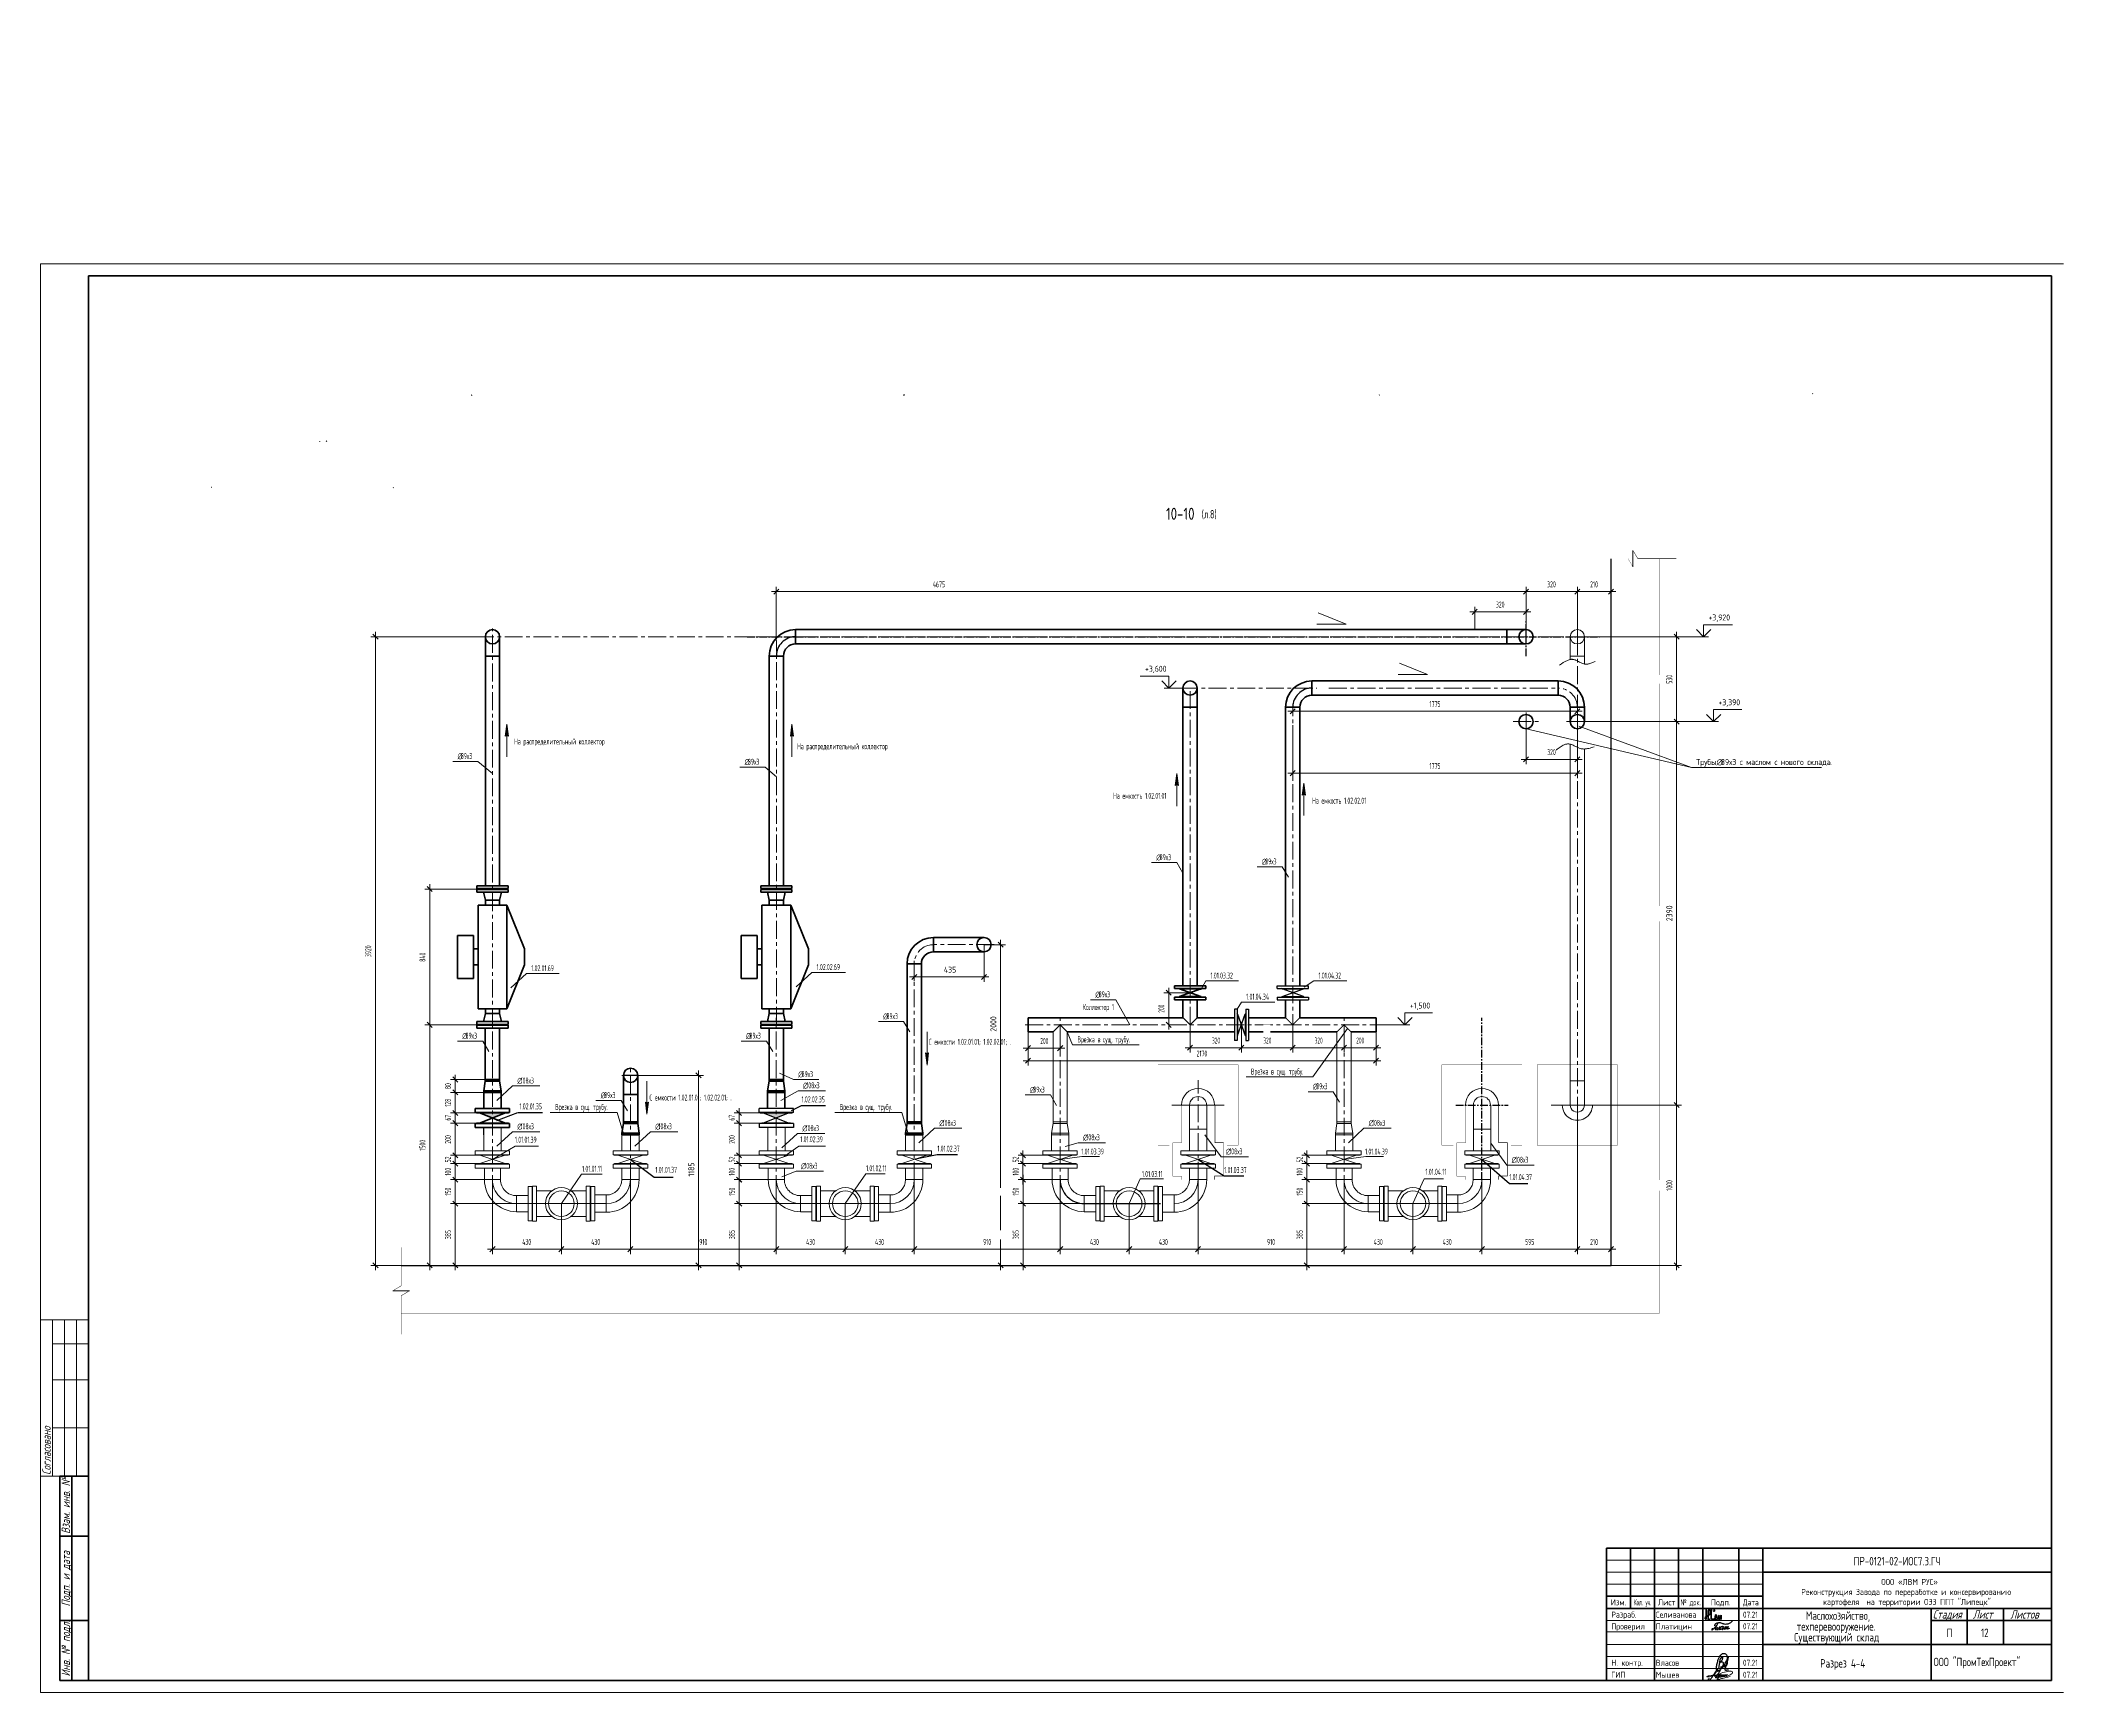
# Model space of a CAD drawing. Header units: millimetres. Extents: x -2281 to 17340, y -2563 to 4166.
# Drawn here: x 3117 to 3958, y 0 to 687 of the extents above; entities that cross this region are included whole.
import ezdxf
from ezdxf.enums import TextEntityAlignment as Align

# ---------------------------------------------------------------- set-up
doc = ezdxf.new("R2010")
doc.units = ezdxf.units.MM
for name, pattern in [('K5LT32777', [0]), ('K5LT32781', [0]), ('K5LT32783', [0]), ('K5LT32784', [0]), ('K5LT32786', [0]), ('K5LT32796', [0]), ('K5LT32802', [0]), ('K5LT32807', [0]), ('K5LT32808', [0]), ('K5LT32813', [50.8, 31.75, -6.35, 6.35, -6.35]), ('K5LT32814', [5.08, 3.175, -0.635, 0.635, -0.635]), ('K5LT32815', [5.08, 3.175, -0.635, 0.635, -0.635]), ('K5LT32816', [5.08, 3.175, -0.635, 0.635, -0.635]), ('K5LT32817', [100.2, 50, -25, 0.2, -25]), ('K5LT32818', [0]), ('K5LT32828', [0]), ('K5LT32829', [50.8, 31.75, -6.35, 6.35, -6.35]), ('K5LT32834', [0]), ('K5LT_AXLED', [11.939881, 7.439881, -1.5, 1.5, -1.5]), ('K5LT_BASIC', [0]), ('K5LT_THIN', [0]), ('СПЛОШНАЯ', [1089000000.0, 99000000.0, 990000000.0])]:
    doc.linetypes.add(name, pattern=pattern)
doc.layers.add('Системный слой', color=7, linetype='Continuous')
doc.styles.add('KDIMTEXTSTYLE', font='GOST_AU.SHX', dxfattribs={"width": 0.96, "oblique": 15, "height": 5})
doc.styles.add('KTEXTSTYLE', font='GOST_AU.SHX', dxfattribs={"width": 0.96, "height": 5})
doc.styles.add('ГОСТ 2.304', font='CS_Gost2304.shx')
doc.dimstyles.new('KDIMSTYLE (0.07)', dxfattribs={"dimtxt": 5, "dimasz": 1, "dimexe": 2, "dimexo": 0, "dimgap": 1, "dimtad": 1, "dimlfac": 15, "dimtxsty": 'KDIMTEXTSTYLE', "dimsah": 1, "dimcen": 0, "dimdle": 1, "dimadec": 0, "dimazin": 0, "dimtfac": 0.667, "dimtmove": 0, "dimatfit": 3, "dimfxl": 1, "dimtvp": 1, "dimtolj": 1, "dimtzin": 0, "dimarcsym": 0})
pattern_1 = [(135, (0, 0), (-1.7960512, -1.7960512), [])]
pattern_2 = [(135, (0, 0), (-2.245064, -2.245064), [])]
pattern_3 = [(45, (0, 0), (-4.490128, 4.490128), [])]

msp = doc.modelspace()

# ---------------------------------------------------------------- texts
at = {"color": 7, "char_height": 2.5, "attachment_point": 1, "rotation": 90, "style": 'KTEXTSTYLE'}
for s, insert in [('\\H3.5;\\W0.965;\\Q15;\\Q15;Согласовано', (3117.77333, 90.5)), ('\\H3.5;\\W0.965;\\Q15;\\Q15;Взам. инв. №', (3125.77333, 65.98201)), ('\\H3.5;\\W0.965;\\Q15;\\Q15;Подп. и дата', (3125.77333, 35.7968)), ('\\H3.5;\\W0.965;\\Q15;\\Q15;Инв. № подл.', (3125.77333, 6.71162))]:
    msp.add_mtext(s, dxfattribs=dict(at, insert=insert))
at = {"color": 7, "char_height": 2.5, "attachment_point": 1, "style": 'KTEXTSTYLE'}
for s, insert in [('\\H3.5;\\W0.965;\\Q15;\\Q0;\\H2.50; ', (3905.30312, 48.34938)), ('\\H3.5;\\W0.965;\\Q15;\\Q0;\\H2.50; ', (3892.2724, 41.27531)), ('\\H3.5;\\W0.965;\\Q15;\\Q0;12', (3923.64792, 26.57668)), ('\\H3.5;\\W0.965;\\Q15;\\Q0;\\H2.50; ', (3768.5, 23.72564)), ('\\H3.5;\\W0.965;\\Q15;\\Q15;\\H2.50; ', (3768.5, 8.63334)), ('\\H3.5;\\W0.965;\\Q15;\\Q0; Разрез 4-4', (3855.08172, 13.87667))]:
    msp.add_mtext(s, dxfattribs=dict(at, insert=insert))
at = {"layer": 'Системный слой', "color": 7, "char_height": 2.5, "attachment_point": 1, "style": 'KTEXTSTYLE'}
for s, insert in [('\\H3.5;\\W0.965;\\Q15;\\Q0;\\H5.00;10-10', (3584.89223, 492.53565)), ('\\H3.5;\\W0.965;\\Q15;\\Q0;\\W0.715;(л.8)', (3599.72972, 491.58592)), ('\\H3.5;\\W0.965;\\Q15;\\Q0;\\W0.715;\\H2.50;На распределительный коллектор', (3313.88054, 396.61651)), ('\\H3.5;\\W0.965;\\Q15;\\Q0;\\W0.715;\\H2.50;На распределительный коллектор', (3431.51587, 394.63317)), ('\\H3.5;\\W0.965;\\Q15;\\Q0;\\W0.715;\\H2.50;На емкость 1.02.01.01', (3562.91027, 374.02054)), ('\\H3.5;\\W0.965;\\Q15;\\Q0;\\W0.715;\\H2.50;На емкость 1.02.02.01', (3645.65024, 372.02054)), ('\\H3.5;\\W0.965;\\Q15;\\Q0;\\W0.715;\\H2.50;Коллектор 1', (3550.31286, 286.20941)), ('\\H3.5;\\W0.965;\\Q15;\\Q0;\\W0.715;\\H2.50;{\\c255;1.02.01.35}', (3316.12958, 244.93525)), ('\\H3.5;\\W0.965;\\Q15;\\Q0;\\W0.715;\\H2.50;{\\c255;1.02.02.35}', (3433.40957, 247.82692)), ('\\H3.5;\\W0.965;\\Q15;\\Q0;\\W0.715;\\H2.50;1.01.01.39', (3314.23756, 231.07652)), ('\\H3.5;\\W0.965;\\Q15;\\Q0;\\W0.715;\\H2.50;1.01.02.39', (3432.88537, 231.28225)), ('\\H3.5;\\W0.965;\\Q15;\\Q0;\\W0.715;\\H2.50;1.01.02.37', (3489.84522, 227.38481)), ('\\H3.5;\\W0.965;\\Q15;\\Q0;\\W0.715;\\H2.50;1.01.03.39', (3549.69006, 226.15835)), ('\\H3.5;\\W0.965;\\Q15;\\Q0;\\W0.715;\\H2.50;1.01.04.39', (3667.65175, 226.14574))]:
    msp.add_mtext(s, dxfattribs=dict(at, insert=insert))

# ---------------------------------------------------------------- blocks, each defined once
blk = doc.blocks.new('U358')
at = {"layer": 'Системный слой', "color": 7, "linetype": 'K5LT_THIN', "lineweight": 13}
for p, q in [((3355.11, 219.7), (3369.45, 219.7)), ((3355.11, 219.7), (3355.11, 218.03)), ((3355.66, 219.9), (3355.49, 219.7)), ((3368.9, 219.9), (3355.66, 219.9)), ((3356.28, 219.9), (3368.28, 219.9)), ((3368.9, 219.9), (3369.07, 219.7)), ((3369.45, 219.7), (3369.45, 218.03)), ((3355.11, 218.03), (3369.45, 218.03))]:
    blk.add_line(p, q, dxfattribs=at)
blk = doc.blocks.new('U357')
at = {"layer": 'Системный слой'}
blk.add_blockref('U358', (0, 0), dxfattribs=at)
blk = doc.blocks.new('U359')
at = {"layer": 'Системный слой', "color": 7, "linetype": 'K5LT_THIN', "lineweight": 13}
for p, q in [((3357.01, 223.37), (3367.55, 223.37)), ((3357.01, 223.37), (3367.55, 219.9)), ((3357.01, 219.9), (3367.55, 223.37)), ((3367.55, 219.9), (3357.01, 219.9))]:
    blk.add_line(p, q, dxfattribs=at)
blk = doc.blocks.new('U360')
at = {"layer": 'Системный слой', "color": 7, "linetype": 'K5LT_THIN', "lineweight": 13}
for p, q in [((3358.63, 213.24), (3365.83, 213.24)), ((3352.23, 206.84), (3352.23, 199.64))]:
    blk.add_line(p, q, dxfattribs=at)
for radius in [10, 13.6, 6.4]:
    blk.add_arc((3352.23, 213.24), radius, 270, 0, dxfattribs=at)
blk = doc.blocks.new('U362')
at = {"layer": 'Системный слой', "color": 7, "linetype": 'K5LT_THIN', "lineweight": 13}
for p, q in [((3355.11, 223.57), (3355.11, 225.23)), ((3355.11, 225.23), (3369.45, 225.23)), ((3355.11, 223.57), (3369.45, 223.57)), ((3355.66, 223.37), (3355.49, 223.57)), ((3368.9, 223.37), (3355.66, 223.37)), ((3356.28, 223.37), (3368.28, 223.37)), ((3368.9, 223.37), (3369.07, 223.57)), ((3369.45, 223.57), (3369.45, 225.23))]:
    blk.add_line(p, q, dxfattribs=at)
blk = doc.blocks.new('U361')
at = {"layer": 'Системный слой'}
blk.add_blockref('U362', (0, 0), dxfattribs=at)
blk = doc.blocks.new('U364')
at = {"layer": 'Системный слой', "color": 7, "linetype": 'K5LT_THIN', "lineweight": 13}
for p, q in [((3345.76, 196.07), (3345.76, 210.4)), ((3345.76, 210.4), (3347.43, 210.4)), ((3347.43, 196.07), (3347.43, 210.4)), ((3345.56, 209.86), (3345.76, 210.02)), ((3345.56, 209.86), (3345.56, 196.61)), ((3345.56, 197.24), (3345.56, 209.24)), ((3345.56, 196.61), (3345.76, 196.45)), ((3345.76, 196.07), (3347.43, 196.07))]:
    blk.add_line(p, q, dxfattribs=at)
blk = doc.blocks.new('U363')
at = {"layer": 'Системный слой'}
blk.add_blockref('U364', (0, 0), dxfattribs=at)
blk = doc.blocks.new('U366')
at = {"layer": 'Системный слой', "color": 7, "linetype": 'K5LT_THIN', "lineweight": 13}
for p, q in [((3319.69, 196.07), (3319.69, 210.4)), ((3321.36, 210.4), (3319.69, 210.4)), ((3321.36, 196.07), (3321.36, 210.4)), ((3321.56, 209.86), (3321.36, 210.02)), ((3321.56, 209.86), (3321.56, 196.61)), ((3321.56, 197.24), (3321.56, 209.24)), ((3321.36, 196.07), (3319.69, 196.07)), ((3321.56, 196.61), (3321.36, 196.45))]:
    blk.add_line(p, q, dxfattribs=at)
blk = doc.blocks.new('U365')
at = {"layer": 'Системный слой'}
blk.add_blockref('U366', (0, 0), dxfattribs=at)
blk = doc.blocks.new('U368')
at = {"layer": 'Системный слой', "color": 7, "linetype": 'K5LT_THIN', "lineweight": 13}
for p, q in [((3312.03, 219.7), (3297.7, 219.7)), ((3297.7, 219.7), (3297.7, 218.03)), ((3298.24, 219.9), (3298.07, 219.7)), ((3298.24, 219.9), (3311.49, 219.9)), ((3310.86, 219.9), (3298.86, 219.9)), ((3311.49, 219.9), (3311.65, 219.7)), ((3312.03, 219.7), (3312.03, 218.03)), ((3312.03, 218.03), (3297.7, 218.03))]:
    blk.add_line(p, q, dxfattribs=at)
blk = doc.blocks.new('U367')
at = {"layer": 'Системный слой'}
blk.add_blockref('U368', (0, 0), dxfattribs=at)
blk = doc.blocks.new('U369')
at = {"layer": 'Системный слой', "color": 7, "linetype": 'K5LT_THIN', "lineweight": 13}
for p, q in [((3310.13, 223.37), (3299.6, 223.37)), ((3310.13, 223.37), (3299.6, 219.9)), ((3310.13, 219.9), (3299.6, 223.37)), ((3299.6, 219.9), (3310.13, 219.9))]:
    blk.add_line(p, q, dxfattribs=at)
blk = doc.blocks.new('U371')
at = {"layer": 'Системный слой', "color": 7, "linetype": 'K5LT_THIN', "lineweight": 13}
for p, q in [((3312.03, 225.23), (3297.7, 225.23)), ((3297.7, 223.57), (3297.7, 225.23)), ((3312.03, 223.57), (3297.7, 223.57)), ((3298.24, 223.37), (3298.07, 223.57)), ((3298.24, 223.37), (3311.49, 223.37)), ((3310.86, 223.37), (3298.86, 223.37)), ((3311.49, 223.37), (3311.65, 223.57)), ((3312.03, 223.57), (3312.03, 225.23))]:
    blk.add_line(p, q, dxfattribs=at)
blk = doc.blocks.new('U370')
at = {"layer": 'Системный слой'}
blk.add_blockref('U371', (0, 0), dxfattribs=at)
blk = doc.blocks.new('U373')
at = {"layer": 'Системный слой', "color": 7, "linetype": 'K5LT_THIN', "lineweight": 13}
for p, q in [((3473.11, 219.7), (3487.45, 219.7)), ((3473.11, 219.7), (3473.11, 218.03)), ((3473.66, 219.9), (3473.49, 219.7)), ((3486.9, 219.9), (3473.66, 219.9)), ((3474.28, 219.9), (3486.28, 219.9)), ((3486.9, 219.9), (3487.07, 219.7)), ((3487.45, 219.7), (3487.45, 218.03)), ((3473.11, 218.03), (3487.45, 218.03))]:
    blk.add_line(p, q, dxfattribs=at)
blk = doc.blocks.new('U372')
at = {"layer": 'Системный слой'}
blk.add_blockref('U373', (0, 0), dxfattribs=at)
blk = doc.blocks.new('U374')
at = {"layer": 'Системный слой', "color": 7, "linetype": 'K5LT_THIN', "lineweight": 13}
for p, q in [((3475.01, 223.37), (3485.55, 223.37)), ((3475.01, 223.37), (3485.55, 219.9)), ((3475.01, 219.9), (3485.55, 223.37)), ((3485.55, 219.9), (3475.01, 219.9))]:
    blk.add_line(p, q, dxfattribs=at)
blk = doc.blocks.new('U375')
at = {"layer": 'Системный слой', "color": 7, "linetype": 'K5LT_THIN', "lineweight": 13}
for p, q in [((3476.63, 213.24), (3483.83, 213.24)), ((3470.23, 206.84), (3470.23, 199.64))]:
    blk.add_line(p, q, dxfattribs=at)
for radius in [10, 13.6, 6.4]:
    blk.add_arc((3470.23, 213.24), radius, 270, 0, dxfattribs=at)
blk = doc.blocks.new('U377')
at = {"layer": 'Системный слой', "color": 7, "linetype": 'K5LT_THIN', "lineweight": 13}
for p, q in [((3473.11, 223.57), (3473.11, 225.23)), ((3473.11, 225.23), (3487.45, 225.23)), ((3473.11, 223.57), (3487.45, 223.57)), ((3473.66, 223.37), (3473.49, 223.57)), ((3486.9, 223.37), (3473.66, 223.37)), ((3474.28, 223.37), (3486.28, 223.37)), ((3486.9, 223.37), (3487.07, 223.57)), ((3487.45, 223.57), (3487.45, 225.23))]:
    blk.add_line(p, q, dxfattribs=at)
blk = doc.blocks.new('U376')
at = {"layer": 'Системный слой'}
blk.add_blockref('U377', (0, 0), dxfattribs=at)
blk = doc.blocks.new('U379')
at = {"layer": 'Системный слой', "color": 7, "linetype": 'K5LT_THIN', "lineweight": 13}
for p, q in [((3463.76, 196.07), (3463.76, 210.4)), ((3463.76, 210.4), (3465.43, 210.4)), ((3465.43, 196.07), (3465.43, 210.4)), ((3463.56, 209.86), (3463.76, 210.02)), ((3463.56, 209.86), (3463.56, 196.61)), ((3463.56, 197.24), (3463.56, 209.24)), ((3463.56, 196.61), (3463.76, 196.45)), ((3463.76, 196.07), (3465.43, 196.07))]:
    blk.add_line(p, q, dxfattribs=at)
blk = doc.blocks.new('U378')
at = {"layer": 'Системный слой'}
blk.add_blockref('U379', (0, 0), dxfattribs=at)
blk = doc.blocks.new('U381')
at = {"layer": 'Системный слой', "color": 7, "linetype": 'K5LT_THIN', "lineweight": 13}
for p, q in [((3437.69, 196.07), (3437.69, 210.4)), ((3439.36, 210.4), (3437.69, 210.4)), ((3439.36, 196.07), (3439.36, 210.4)), ((3439.56, 209.86), (3439.36, 210.02)), ((3439.56, 209.86), (3439.56, 196.61)), ((3439.56, 197.24), (3439.56, 209.24)), ((3439.36, 196.07), (3437.69, 196.07)), ((3439.56, 196.61), (3439.36, 196.45))]:
    blk.add_line(p, q, dxfattribs=at)
blk = doc.blocks.new('U380')
at = {"layer": 'Системный слой'}
blk.add_blockref('U381', (0, 0), dxfattribs=at)
blk = doc.blocks.new('U383')
at = {"layer": 'Системный слой', "color": 7, "linetype": 'K5LT_THIN', "lineweight": 13}
for p, q in [((3430.03, 219.7), (3415.7, 219.7)), ((3415.7, 219.7), (3415.7, 218.03)), ((3416.24, 219.9), (3416.07, 219.7)), ((3416.24, 219.9), (3429.49, 219.9)), ((3428.86, 219.9), (3416.86, 219.9)), ((3429.49, 219.9), (3429.65, 219.7)), ((3430.03, 219.7), (3430.03, 218.03)), ((3430.03, 218.03), (3415.7, 218.03))]:
    blk.add_line(p, q, dxfattribs=at)
blk = doc.blocks.new('U382')
at = {"layer": 'Системный слой'}
blk.add_blockref('U383', (0, 0), dxfattribs=at)
blk = doc.blocks.new('U384')
at = {"layer": 'Системный слой', "color": 7, "linetype": 'K5LT_THIN', "lineweight": 13}
for p, q in [((3428.13, 223.37), (3417.6, 223.37)), ((3428.13, 223.37), (3417.6, 219.9)), ((3428.13, 219.9), (3417.6, 223.37)), ((3417.6, 219.9), (3428.13, 219.9))]:
    blk.add_line(p, q, dxfattribs=at)
blk = doc.blocks.new('U386')
at = {"layer": 'Системный слой', "color": 7, "linetype": 'K5LT_THIN', "lineweight": 13}
for p, q in [((3430.03, 225.23), (3415.7, 225.23)), ((3415.7, 223.57), (3415.7, 225.23)), ((3430.03, 223.57), (3415.7, 223.57)), ((3416.24, 223.37), (3416.07, 223.57)), ((3416.24, 223.37), (3429.49, 223.37)), ((3428.86, 223.37), (3416.86, 223.37)), ((3429.49, 223.37), (3429.65, 223.57)), ((3430.03, 223.57), (3430.03, 225.23))]:
    blk.add_line(p, q, dxfattribs=at)
blk = doc.blocks.new('U385')
at = {"layer": 'Системный слой'}
blk.add_blockref('U386', (0, 0), dxfattribs=at)
blk = doc.blocks.new('U388')
at = {"layer": 'Системный слой', "color": 7, "linetype": 'K5LT_THIN', "lineweight": 13}
for p, q in [((3591.11, 219.7), (3605.45, 219.7)), ((3591.11, 219.7), (3591.11, 218.03)), ((3591.66, 219.9), (3591.49, 219.7)), ((3604.9, 219.9), (3591.66, 219.9)), ((3592.28, 219.9), (3604.28, 219.9)), ((3604.9, 219.9), (3605.07, 219.7)), ((3605.45, 219.7), (3605.45, 218.03)), ((3591.11, 218.03), (3605.45, 218.03))]:
    blk.add_line(p, q, dxfattribs=at)
blk = doc.blocks.new('U387')
at = {"layer": 'Системный слой'}
blk.add_blockref('U388', (0, 0), dxfattribs=at)
blk = doc.blocks.new('U389')
at = {"layer": 'Системный слой', "color": 7, "linetype": 'K5LT_THIN', "lineweight": 13}
for p, q in [((3593.01, 223.37), (3603.55, 223.37)), ((3593.01, 223.37), (3603.55, 219.9)), ((3593.01, 219.9), (3603.55, 223.37)), ((3603.55, 219.9), (3593.01, 219.9))]:
    blk.add_line(p, q, dxfattribs=at)
blk = doc.blocks.new('U390')
at = {"layer": 'Системный слой', "color": 7, "linetype": 'K5LT_THIN', "lineweight": 13}
for p, q in [((3594.63, 213.24), (3601.83, 213.24)), ((3588.23, 206.84), (3588.23, 199.64))]:
    blk.add_line(p, q, dxfattribs=at)
for radius in [10, 13.6, 6.4]:
    blk.add_arc((3588.23, 213.24), radius, 270, 0, dxfattribs=at)
blk = doc.blocks.new('U392')
at = {"layer": 'Системный слой', "color": 7, "linetype": 'K5LT_THIN', "lineweight": 13}
for p, q in [((3591.11, 223.57), (3591.11, 225.23)), ((3591.11, 225.23), (3605.45, 225.23)), ((3591.11, 223.57), (3605.45, 223.57)), ((3591.66, 223.37), (3591.49, 223.57)), ((3604.9, 223.37), (3591.66, 223.37)), ((3592.28, 223.37), (3604.28, 223.37)), ((3604.9, 223.37), (3605.07, 223.57)), ((3605.45, 223.57), (3605.45, 225.23))]:
    blk.add_line(p, q, dxfattribs=at)
blk = doc.blocks.new('U391')
at = {"layer": 'Системный слой'}
blk.add_blockref('U392', (0, 0), dxfattribs=at)
blk = doc.blocks.new('U394')
at = {"layer": 'Системный слой', "color": 7, "linetype": 'K5LT_THIN', "lineweight": 13}
for p, q in [((3581.76, 196.07), (3581.76, 210.4)), ((3581.76, 210.4), (3583.43, 210.4)), ((3583.43, 196.07), (3583.43, 210.4)), ((3581.56, 209.86), (3581.76, 210.02)), ((3581.56, 209.86), (3581.56, 196.61)), ((3581.56, 197.24), (3581.56, 209.24)), ((3581.56, 196.61), (3581.76, 196.45)), ((3581.76, 196.07), (3583.43, 196.07))]:
    blk.add_line(p, q, dxfattribs=at)
blk = doc.blocks.new('U393')
at = {"layer": 'Системный слой'}
blk.add_blockref('U394', (0, 0), dxfattribs=at)
blk = doc.blocks.new('U396')
at = {"layer": 'Системный слой', "color": 7, "linetype": 'K5LT_THIN', "lineweight": 13}
for p, q in [((3555.69, 196.07), (3555.69, 210.4)), ((3557.36, 210.4), (3555.69, 210.4)), ((3557.36, 196.07), (3557.36, 210.4)), ((3557.56, 209.86), (3557.36, 210.02)), ((3557.56, 209.86), (3557.56, 196.61)), ((3557.56, 197.24), (3557.56, 209.24)), ((3557.36, 196.07), (3555.69, 196.07)), ((3557.56, 196.61), (3557.36, 196.45))]:
    blk.add_line(p, q, dxfattribs=at)
blk = doc.blocks.new('U395')
at = {"layer": 'Системный слой'}
blk.add_blockref('U396', (0, 0), dxfattribs=at)
blk = doc.blocks.new('U398')
at = {"layer": 'Системный слой', "color": 7, "linetype": 'K5LT_THIN', "lineweight": 13}
for p, q in [((3548.03, 219.7), (3533.7, 219.7)), ((3533.7, 219.7), (3533.7, 218.03)), ((3534.24, 219.9), (3534.07, 219.7)), ((3534.24, 219.9), (3547.49, 219.9)), ((3546.86, 219.9), (3534.86, 219.9)), ((3547.49, 219.9), (3547.65, 219.7)), ((3548.03, 219.7), (3548.03, 218.03)), ((3548.03, 218.03), (3533.7, 218.03))]:
    blk.add_line(p, q, dxfattribs=at)
blk = doc.blocks.new('U397')
at = {"layer": 'Системный слой'}
blk.add_blockref('U398', (0, 0), dxfattribs=at)
blk = doc.blocks.new('U399')
at = {"layer": 'Системный слой', "color": 7, "linetype": 'K5LT_THIN', "lineweight": 13}
for p, q in [((3546.13, 223.37), (3535.6, 223.37)), ((3546.13, 223.37), (3535.6, 219.9)), ((3546.13, 219.9), (3535.6, 223.37)), ((3535.6, 219.9), (3546.13, 219.9))]:
    blk.add_line(p, q, dxfattribs=at)
blk = doc.blocks.new('U401')
at = {"layer": 'Системный слой', "color": 7, "linetype": 'K5LT_THIN', "lineweight": 13}
for p, q in [((3548.03, 225.23), (3533.7, 225.23)), ((3533.7, 223.57), (3533.7, 225.23)), ((3548.03, 223.57), (3533.7, 223.57)), ((3534.24, 223.37), (3534.07, 223.57)), ((3534.24, 223.37), (3547.49, 223.37)), ((3546.86, 223.37), (3534.86, 223.37)), ((3547.49, 223.37), (3547.65, 223.57)), ((3548.03, 223.57), (3548.03, 225.23))]:
    blk.add_line(p, q, dxfattribs=at)
blk = doc.blocks.new('U400')
at = {"layer": 'Системный слой'}
blk.add_blockref('U401', (0, 0), dxfattribs=at)
blk = doc.blocks.new('U402')
at = {"layer": 'Системный слой', "color": 7, "linetype": 'K5LT_THIN', "lineweight": 13}
for p, q in [((3537.3, 232.57), (3537.93, 236.57)), ((3537.93, 237.23), (3543.87, 237.23)), ((3537.93, 236.57), (3537.93, 237.23)), ((3537.93, 236.57), (3543.87, 236.57)), ((3543.87, 236.57), (3543.87, 237.23)), ((3544.5, 232.57), (3543.87, 236.57)), ((3537.3, 231.9), (3537.3, 232.57)), ((3537.3, 232.57), (3544.5, 232.57)), ((3537.3, 231.9), (3544.5, 231.9)), ((3544.5, 231.9), (3544.5, 232.57))]:
    blk.add_line(p, q, dxfattribs=at)
blk = doc.blocks.new('U404')
at = {"layer": 'Системный слой', "color": 7, "linetype": 'K5LT_THIN', "lineweight": 13}
for p, q in [((3709.11, 219.7), (3723.45, 219.7)), ((3709.11, 219.7), (3709.11, 218.03)), ((3709.66, 219.9), (3709.49, 219.7)), ((3722.9, 219.9), (3709.66, 219.9)), ((3710.28, 219.9), (3722.28, 219.9)), ((3722.9, 219.9), (3723.07, 219.7)), ((3723.45, 219.7), (3723.45, 218.03)), ((3709.11, 218.03), (3723.45, 218.03))]:
    blk.add_line(p, q, dxfattribs=at)
blk = doc.blocks.new('U403')
at = {"layer": 'Системный слой'}
blk.add_blockref('U404', (0, 0), dxfattribs=at)
blk = doc.blocks.new('U405')
at = {"layer": 'Системный слой', "color": 7, "linetype": 'K5LT_THIN', "lineweight": 13}
for p, q in [((3711.01, 223.37), (3721.55, 223.37)), ((3711.01, 223.37), (3721.55, 219.9)), ((3711.01, 219.9), (3721.55, 223.37)), ((3721.55, 219.9), (3711.01, 219.9))]:
    blk.add_line(p, q, dxfattribs=at)
blk = doc.blocks.new('U406')
at = {"layer": 'Системный слой', "color": 7, "linetype": 'K5LT_THIN', "lineweight": 13}
for p, q in [((3712.63, 213.24), (3719.83, 213.24)), ((3706.23, 206.84), (3706.23, 199.64))]:
    blk.add_line(p, q, dxfattribs=at)
for radius in [10, 13.6, 6.4]:
    blk.add_arc((3706.23, 213.24), radius, 270, 0, dxfattribs=at)
blk = doc.blocks.new('U408')
at = {"layer": 'Системный слой', "color": 7, "linetype": 'K5LT_THIN', "lineweight": 13}
for p, q in [((3709.11, 223.57), (3709.11, 225.23)), ((3709.11, 225.23), (3723.45, 225.23)), ((3709.11, 223.57), (3723.45, 223.57)), ((3709.66, 223.37), (3709.49, 223.57)), ((3722.9, 223.37), (3709.66, 223.37)), ((3710.28, 223.37), (3722.28, 223.37)), ((3722.9, 223.37), (3723.07, 223.57)), ((3723.45, 223.57), (3723.45, 225.23))]:
    blk.add_line(p, q, dxfattribs=at)
blk = doc.blocks.new('U407')
at = {"layer": 'Системный слой'}
blk.add_blockref('U408', (0, 0), dxfattribs=at)
blk = doc.blocks.new('U410')
at = {"layer": 'Системный слой', "color": 7, "linetype": 'K5LT_THIN', "lineweight": 13}
for p, q in [((3699.76, 196.07), (3699.76, 210.4)), ((3699.76, 210.4), (3701.43, 210.4)), ((3701.43, 196.07), (3701.43, 210.4)), ((3699.56, 209.86), (3699.76, 210.02)), ((3699.56, 209.86), (3699.56, 196.61)), ((3699.56, 197.24), (3699.56, 209.24)), ((3699.56, 196.61), (3699.76, 196.45)), ((3699.76, 196.07), (3701.43, 196.07))]:
    blk.add_line(p, q, dxfattribs=at)
blk = doc.blocks.new('U409')
at = {"layer": 'Системный слой'}
blk.add_blockref('U410', (0, 0), dxfattribs=at)
blk = doc.blocks.new('U412')
at = {"layer": 'Системный слой', "color": 7, "linetype": 'K5LT_THIN', "lineweight": 13}
for p, q in [((3673.69, 196.07), (3673.69, 210.4)), ((3675.36, 210.4), (3673.69, 210.4)), ((3675.36, 196.07), (3675.36, 210.4)), ((3675.56, 209.86), (3675.36, 210.02)), ((3675.56, 209.86), (3675.56, 196.61)), ((3675.56, 197.24), (3675.56, 209.24)), ((3675.36, 196.07), (3673.69, 196.07)), ((3675.56, 196.61), (3675.36, 196.45))]:
    blk.add_line(p, q, dxfattribs=at)
blk = doc.blocks.new('U411')
at = {"layer": 'Системный слой'}
blk.add_blockref('U412', (0, 0), dxfattribs=at)
blk = doc.blocks.new('U414')
at = {"layer": 'Системный слой', "color": 7, "linetype": 'K5LT_THIN', "lineweight": 13}
for p, q in [((3666.03, 219.7), (3651.7, 219.7)), ((3651.7, 219.7), (3651.7, 218.03)), ((3652.24, 219.9), (3652.07, 219.7)), ((3652.24, 219.9), (3665.49, 219.9)), ((3664.86, 219.9), (3652.86, 219.9)), ((3665.49, 219.9), (3665.65, 219.7)), ((3666.03, 219.7), (3666.03, 218.03)), ((3666.03, 218.03), (3651.7, 218.03))]:
    blk.add_line(p, q, dxfattribs=at)
blk = doc.blocks.new('U413')
at = {"layer": 'Системный слой'}
blk.add_blockref('U414', (0, 0), dxfattribs=at)
blk = doc.blocks.new('U415')
at = {"layer": 'Системный слой', "color": 7, "linetype": 'K5LT_THIN', "lineweight": 13}
for p, q in [((3664.13, 223.37), (3653.6, 223.37)), ((3664.13, 223.37), (3653.6, 219.9)), ((3664.13, 219.9), (3653.6, 223.37)), ((3653.6, 219.9), (3664.13, 219.9))]:
    blk.add_line(p, q, dxfattribs=at)
blk = doc.blocks.new('U417')
at = {"layer": 'Системный слой', "color": 7, "linetype": 'K5LT_THIN', "lineweight": 13}
for p, q in [((3666.03, 225.23), (3651.7, 225.23)), ((3651.7, 223.57), (3651.7, 225.23)), ((3666.03, 223.57), (3651.7, 223.57)), ((3652.24, 223.37), (3652.07, 223.57)), ((3652.24, 223.37), (3665.49, 223.37)), ((3664.86, 223.37), (3652.86, 223.37)), ((3665.49, 223.37), (3665.65, 223.57)), ((3666.03, 223.57), (3666.03, 225.23))]:
    blk.add_line(p, q, dxfattribs=at)
blk = doc.blocks.new('U416')
at = {"layer": 'Системный слой'}
blk.add_blockref('U417', (0, 0), dxfattribs=at)
blk = doc.blocks.new('U418')
at = {"layer": 'Системный слой', "color": 7, "linetype": 'K5LT_THIN', "lineweight": 13}
for p, q in [((3655.3, 232.57), (3655.93, 236.57)), ((3655.93, 237.23), (3661.87, 237.23)), ((3655.93, 236.57), (3655.93, 237.23)), ((3655.93, 236.57), (3661.87, 236.57)), ((3661.87, 236.57), (3661.87, 237.23)), ((3662.5, 232.57), (3661.87, 236.57)), ((3655.3, 231.9), (3655.3, 232.57)), ((3655.3, 232.57), (3662.5, 232.57)), ((3655.3, 231.9), (3662.5, 231.9)), ((3662.5, 231.9), (3662.5, 232.57))]:
    blk.add_line(p, q, dxfattribs=at)
blk = doc.blocks.new('U419')
at = {"layer": 'Системный слой', "color": 211, "linetype": 'K5LT32783', "lineweight": 50, "true_color": 0xff7fff}
for p, q in [((3358.72, 232.57), (3359.35, 236.57)), ((3359.35, 237.23), (3365.29, 237.23)), ((3359.35, 236.57), (3359.35, 237.23)), ((3359.35, 236.57), (3365.29, 236.57)), ((3365.29, 236.57), (3365.29, 237.23)), ((3365.92, 232.57), (3365.29, 236.57)), ((3358.72, 231.9), (3358.72, 232.57)), ((3358.72, 232.57), (3365.92, 232.57)), ((3358.72, 231.9), (3365.92, 231.9)), ((3365.92, 231.9), (3365.92, 232.57))]:
    blk.add_line(p, q, dxfattribs=at)
blk = doc.blocks.new('U420')
at = {"layer": 'Системный слой', "color": 200, "linetype": 'K5LT32784', "lineweight": 50, "true_color": 0xbf00ff}
for p, q in [((3476.63, 232.57), (3477.26, 236.57)), ((3477.26, 237.23), (3483.19, 237.23)), ((3477.26, 236.57), (3477.26, 237.23)), ((3477.26, 236.57), (3483.19, 236.57)), ((3483.19, 236.57), (3483.19, 237.23)), ((3483.83, 232.57), (3483.19, 236.57)), ((3476.63, 231.9), (3476.63, 232.57)), ((3476.63, 232.57), (3483.83, 232.57)), ((3476.63, 231.9), (3483.83, 231.9)), ((3483.83, 231.9), (3483.83, 232.57))]:
    blk.add_line(p, q, dxfattribs=at)
blk = doc.blocks.new('U421')
at = {"layer": 'Системный слой', "color": 7, "linetype": 'K5LT_THIN', "lineweight": 13}
for p, q in [((3681.37, 423.26), (3693.55, 423.26)), ((3693.55, 423.26), (3681.95, 427.97))]:
    blk.add_line(p, q, dxfattribs=at)
blk = doc.blocks.new('U422')
at = {"layer": 'Системный слой', "color": 7, "linetype": 'K5LT_THIN', "lineweight": 13}
for p, q in [((3659.76, 444.1), (3648.16, 448.81)), ((3647.59, 444.1), (3659.76, 444.1))]:
    blk.add_line(p, q, dxfattribs=at)
blk = doc.blocks.new('U423')
at = {"layer": 'Системный слой', "color": 6, "linetype": 'K5LT32828', "lineweight": 30, "true_color": 0xff00ff}
for p, q in [((3614.46, 284.07), (3613.32, 284.07)), ((3613.32, 284.07), (3613.32, 271.07)), ((3613.32, 283.62), (3613.32, 282.14)), ((3614.46, 284.07), (3614.46, 271.07)), ((3614.66, 282), (3614.46, 282.3)), ((3614.66, 282), (3617.81, 273.14)), ((3614.66, 273.14), (3617.81, 282)), ((3614.66, 282), (3614.66, 273.14)), ((3617.81, 282), (3618.01, 282.3)), ((3617.81, 282), (3617.81, 273.14)), ((3618.01, 284.07), (3618.01, 271.07)), ((3618.01, 284.07), (3619.15, 284.07)), ((3619.15, 284.07), (3619.15, 271.07)), ((3619.15, 283.62), (3619.15, 282.14)), ((3614.46, 271.07), (3613.32, 271.07)), ((3614.66, 273.14), (3614.46, 272.84)), ((3617.81, 273.14), (3618.01, 272.84)), ((3618.01, 271.07), (3619.15, 271.07))]:
    blk.add_line(p, q, dxfattribs=at)
blk = doc.blocks.new('U424')
at = {"layer": 'Системный слой', "color": 200, "linetype": 'K5LT32808', "lineweight": 35, "true_color": 0xbf00ff}
for p, q in [((3588.4, 292.69), (3588.4, 293.83)), ((3588.4, 293.83), (3601.4, 293.83)), ((3588.4, 292.69), (3601.4, 292.69)), ((3588.4, 289.14), (3601.4, 289.14)), ((3588.4, 289.14), (3588.4, 288)), ((3588.4, 288), (3601.4, 288)), ((3588.85, 293.83), (3590.33, 293.83)), ((3588.85, 288), (3590.33, 288)), ((3590.47, 292.49), (3590.17, 292.69)), ((3590.47, 289.34), (3590.17, 289.14)), ((3590.47, 289.34), (3599.34, 292.49)), ((3599.34, 289.34), (3590.47, 292.49)), ((3590.47, 292.49), (3599.34, 292.49)), ((3590.47, 289.34), (3599.34, 289.34)), ((3599.34, 292.49), (3599.64, 292.69)), ((3599.34, 289.34), (3599.64, 289.14)), ((3601.4, 292.69), (3601.4, 293.83)), ((3601.4, 289.14), (3601.4, 288))]:
    blk.add_line(p, q, dxfattribs=at)
blk = doc.blocks.new('U425')
at = {"layer": 'Системный слой', "color": 6, "linetype": 'K5LT32828', "lineweight": 30, "true_color": 0xff00ff}
for p, q in [((3631.07, 292.69), (3631.07, 293.83)), ((3631.07, 293.83), (3644.07, 293.83)), ((3631.07, 292.69), (3644.07, 292.69)), ((3631.07, 289.14), (3644.07, 289.14)), ((3631.07, 289.14), (3631.07, 288)), ((3631.07, 288), (3644.07, 288)), ((3631.52, 293.83), (3633, 293.83)), ((3631.52, 288), (3633, 288)), ((3633.14, 292.49), (3632.84, 292.69)), ((3633.14, 289.34), (3632.84, 289.14)), ((3633.14, 289.34), (3642, 292.49)), ((3642, 289.34), (3633.14, 292.49)), ((3633.14, 292.49), (3642, 292.49)), ((3633.14, 289.34), (3642, 289.34)), ((3642, 292.49), (3642.3, 292.69)), ((3642, 289.34), (3642.3, 289.14)), ((3644.07, 292.69), (3644.07, 293.83)), ((3644.07, 289.14), (3644.07, 288))]:
    blk.add_line(p, q, dxfattribs=at)
blk = doc.blocks.new('U426')
at = {"layer": 'Системный слой', "color": 7, "linetype": 'K5LT_THIN', "lineweight": 13}
for p, q in [((3428.13, 223.37), (3417.6, 223.37)), ((3428.13, 223.37), (3417.6, 219.9)), ((3428.13, 219.9), (3417.6, 223.37)), ((3417.6, 219.9), (3428.13, 219.9))]:
    blk.add_line(p, q, dxfattribs=at)
blk = doc.blocks.new('U428')
at = {"layer": 'Системный слой', "color": 7, "linetype": 'K5LT_THIN', "lineweight": 13}
for p, q in [((3430.03, 225.23), (3415.7, 225.23)), ((3415.7, 223.57), (3415.7, 225.23)), ((3430.03, 223.57), (3415.7, 223.57)), ((3416.24, 223.37), (3416.07, 223.57)), ((3416.24, 223.37), (3429.49, 223.37)), ((3428.86, 223.37), (3416.86, 223.37)), ((3429.49, 223.37), (3429.65, 223.57)), ((3430.03, 223.57), (3430.03, 225.23))]:
    blk.add_line(p, q, dxfattribs=at)
blk = doc.blocks.new('U427')
at = {"layer": 'Системный слой'}
blk.add_blockref('U428', (0, 0), dxfattribs=at)
blk = doc.blocks.new('U429')
at = {"layer": 'Системный слой', "color": 211, "linetype": 'K5LT32783', "lineweight": 50, "true_color": 0xff7fff}
for p, q in [((3358.72, 232.57), (3359.35, 236.57)), ((3359.35, 237.23), (3365.29, 237.23)), ((3359.35, 236.57), (3359.35, 237.23)), ((3359.35, 236.57), (3365.29, 236.57)), ((3365.29, 236.57), (3365.29, 237.23)), ((3365.92, 232.57), (3365.29, 236.57)), ((3358.72, 231.9), (3358.72, 232.57)), ((3358.72, 232.57), (3365.92, 232.57)), ((3358.72, 231.9), (3365.92, 231.9)), ((3365.92, 231.9), (3365.92, 232.57))]:
    blk.add_line(p, q, dxfattribs=at)
blk = doc.blocks.new('U430')
at = {"layer": 'Системный слой', "color": 211, "linetype": 'K5LT32783', "lineweight": 50, "true_color": 0xff7fff}
for p, q in [((3301.94, 335.37), (3301.94, 438.9)), ((3307.87, 335.37), (3307.87, 438.76))]:
    blk.add_line(p, q, dxfattribs=at)
at = {"layer": 'Системный слой', "color": 30, "linetype": 'K5LT_AXLED', "lineweight": 13, "true_color": 0xff8000}
for p, q in [((3304.89, 277.06), (3304.89, 442.3)), ((3422.98, 277.57), (3422.98, 437.28))]:
    blk.add_line(p, q, dxfattribs=at)
at = {"layer": 'Системный слой', "color": 200, "linetype": 'K5LT32784', "lineweight": 50, "true_color": 0xbf00ff}
for p, q in [((3419.94, 430.9), (3419.94, 335.37)), ((3425.87, 335.37), (3425.87, 430.9)), ((3301.94, 329.28), (3301.94, 327.15)), ((3307.87, 329.28), (3307.87, 327.15))]:
    blk.add_line(p, q, dxfattribs=at)
blk = doc.blocks.new('U431')
at = {"layer": 'Системный слой', "color": 191, "linetype": 'K5LT32781', "lineweight": 50, "true_color": 0xbf7fff}
for p, q in [((3430.9, 435.94), (3430.9, 441.87)), ((3425.87, 430.9), (3419.94, 430.9))]:
    blk.add_line(p, q, dxfattribs=at)
for radius in [10.97, 5.03]:
    blk.add_arc((3430.9, 430.9), radius, 90, 180, dxfattribs=at)
at = {"layer": 'Системный слой', "color": 211, "linetype": 'K5LT32829', "lineweight": 25, "true_color": 0xff7fff}
blk.add_arc((3430.9, 430.9), 8, 90, 180, dxfattribs=at)
blk = doc.blocks.new('U432')
at = {"layer": 'Системный слой', "color": 200, "linetype": 'K5LT32784', "lineweight": 50, "true_color": 0xbf00ff}
for p, q in [((3488.23, 307.94), (3488.23, 313.87)), ((3483.19, 302.9), (3477.26, 302.9))]:
    blk.add_line(p, q, dxfattribs=at)
for radius in [10.97, 5.03]:
    blk.add_arc((3488.23, 302.9), radius, 90, 180, dxfattribs=at)
at = {"layer": 'Системный слой', "color": 30, "linetype": 'K5LT_AXLED', "lineweight": 13, "true_color": 0xff8000}
blk.add_arc((3488.23, 302.9), 8, 90, 180, dxfattribs=at)
blk = doc.blocks.new('U433')
at = {"layer": 'Системный слой', "color": 211, "linetype": 'K5LT32783', "lineweight": 50, "true_color": 0xff7fff}
for p, q in [((3645.57, 414.6), (3645.57, 420.54)), ((3640.54, 409.57), (3634.6, 409.57))]:
    blk.add_line(p, q, dxfattribs=at)
for radius in [10.97, 5.03]:
    blk.add_arc((3645.57, 409.57), radius, 90, 180, dxfattribs=at)
at = {"layer": 'Системный слой', "color": 211, "linetype": 'K5LT32829', "lineweight": 25, "true_color": 0xff7fff}
blk.add_arc((3645.57, 409.57), 8, 90, 180, dxfattribs=at)
blk = doc.blocks.new('U504')
at = {"layer": 'Системный слой', "color": 211, "linetype": 'K5LT32783', "lineweight": 50, "true_color": 0xff7fff}
for p, q in [((3747.89, 414.6), (3747.89, 420.54)), ((3752.93, 409.57), (3758.86, 409.57))]:
    blk.add_line(p, q, dxfattribs=at)
for radius in [10.97, 5.03]:
    blk.add_arc((3747.89, 409.57), radius, 0, 90, dxfattribs=at)
at = {"layer": 'Системный слой', "color": 30, "linetype": 'K5LT_AXLED', "lineweight": 13, "true_color": 0xff8000}
blk.add_arc((3747.89, 409.57), 8, 0, 90, dxfattribs=at)
blk = doc.blocks.new('U533')
at = {"layer": 'Системный слой', "color": 211, "linetype": 'K5LT32783', "lineweight": 50, "true_color": 0xff7fff}
for p, q in [((3298.4, 334.24), (3298.4, 335.37)), ((3298.4, 335.37), (3311.4, 335.37)), ((3298.4, 334.24), (3311.4, 334.24)), ((3298.4, 333.84), (3311.4, 333.84)), ((3298.4, 333.84), (3298.4, 332.7)), ((3298.4, 332.7), (3311.4, 332.7)), ((3298.85, 335.37), (3300.33, 335.37)), ((3298.85, 332.7), (3300.33, 332.7)), ((3300.47, 334.04), (3300.17, 334.24)), ((3300.47, 334.04), (3300.17, 333.84)), ((3300.47, 334.04), (3309.34, 334.04)), ((3300.47, 334.04), (3309.34, 334.04)), ((3309.34, 334.04), (3309.64, 334.24)), ((3309.34, 334.04), (3309.64, 333.84)), ((3311.4, 334.24), (3311.4, 335.37)), ((3311.4, 333.84), (3311.4, 332.7)), ((3298.4, 277.77), (3298.4, 278.9)), ((3298.4, 278.9), (3311.4, 278.9)), ((3298.4, 277.77), (3311.4, 277.77)), ((3298.85, 278.9), (3300.33, 278.9)), ((3300.47, 277.57), (3300.17, 277.77)), ((3300.47, 277.57), (3300.17, 277.37)), ((3300.47, 277.57), (3309.34, 277.57)), ((3300.47, 277.57), (3309.34, 277.57)), ((3309.34, 277.57), (3309.64, 277.77)), ((3309.34, 277.57), (3309.64, 277.37)), ((3311.4, 277.77), (3311.4, 278.9)), ((3298.4, 277.37), (3311.4, 277.37)), ((3298.4, 277.37), (3298.4, 276.24)), ((3298.4, 276.24), (3311.4, 276.24)), ((3298.85, 276.24), (3300.33, 276.24)), ((3311.4, 277.37), (3311.4, 276.24))]:
    blk.add_line(p, q, dxfattribs=at)
blk = doc.blocks.new('U532')
at = {"layer": 'Системный слой', "color": 211, "linetype": 'K5LT32783', "lineweight": 50, "true_color": 0xff7fff}
for p, q in [((3301.94, 329.37), (3301.2, 332.7)), ((3301.94, 329.37), (3307.87, 329.37)), ((3301.94, 329.37), (3301.94, 327.37)), ((3307.87, 329.37), (3308.61, 332.7)), ((3307.87, 329.37), (3307.87, 327.37)), ((3298.9, 327.37), (3310.9, 327.37)), ((3298.9, 327.37), (3298.9, 284.24)), ((3310.9, 327.37), (3310.9, 284.24)), ((3310.9, 327.37), (3318.24, 309.14)), ((3290.3, 314.71), (3296.97, 314.71)), ((3290.3, 314.71), (3290.3, 296.89)), ((3296.97, 314.71), (3296.97, 296.89)), ((3298.9, 309.14), (3296.97, 309.14)), ((3318.24, 309.14), (3318.24, 302.47)), ((3290.3, 296.89), (3296.97, 296.89)), ((3296.97, 302.47), (3298.9, 302.47)), ((3310.9, 284.24), (3318.24, 302.47)), ((3298.9, 284.24), (3310.9, 284.24)), ((3301.94, 282.24), (3301.2, 278.9)), ((3301.94, 282.24), (3301.94, 284.24)), ((3301.94, 282.24), (3307.87, 282.24)), ((3307.87, 282.24), (3307.87, 284.24)), ((3307.87, 282.24), (3308.61, 278.9))]:
    blk.add_line(p, q, dxfattribs=at)
at = {"layer": 'Системный слой'}
blk.add_blockref('U533', (0, 0), dxfattribs=at)
blk = doc.blocks.new('U535')
at = {"layer": 'Системный слой', "color": 200, "linetype": 'K5LT32808', "lineweight": 35, "true_color": 0xbf00ff}
for p, q in [((3416.4, 334.24), (3416.4, 335.37)), ((3416.4, 335.37), (3429.4, 335.37)), ((3416.4, 334.24), (3429.4, 334.24)), ((3416.4, 333.84), (3429.4, 333.84)), ((3416.4, 333.84), (3416.4, 332.7)), ((3416.4, 332.7), (3429.4, 332.7)), ((3416.85, 335.37), (3418.33, 335.37)), ((3416.85, 332.7), (3418.33, 332.7)), ((3418.47, 334.04), (3418.17, 334.24)), ((3418.47, 334.04), (3418.17, 333.84)), ((3418.47, 334.04), (3427.34, 334.04)), ((3418.47, 334.04), (3427.34, 334.04)), ((3427.34, 334.04), (3427.64, 334.24)), ((3427.34, 334.04), (3427.64, 333.84)), ((3429.4, 334.24), (3429.4, 335.37)), ((3429.4, 333.84), (3429.4, 332.7)), ((3416.4, 277.77), (3416.4, 278.9)), ((3416.4, 278.9), (3429.4, 278.9)), ((3416.4, 277.77), (3429.4, 277.77)), ((3416.85, 278.9), (3418.33, 278.9)), ((3418.47, 277.57), (3418.17, 277.77)), ((3418.47, 277.57), (3418.17, 277.37)), ((3418.47, 277.57), (3427.34, 277.57)), ((3418.47, 277.57), (3427.34, 277.57)), ((3427.34, 277.57), (3427.64, 277.77)), ((3427.34, 277.57), (3427.64, 277.37)), ((3429.4, 277.77), (3429.4, 278.9)), ((3416.4, 277.37), (3429.4, 277.37)), ((3416.4, 277.37), (3416.4, 276.24)), ((3416.4, 276.24), (3429.4, 276.24)), ((3416.85, 276.24), (3418.33, 276.24)), ((3429.4, 277.37), (3429.4, 276.24))]:
    blk.add_line(p, q, dxfattribs=at)
blk = doc.blocks.new('U534')
at = {"layer": 'Системный слой', "color": 200, "linetype": 'K5LT32784', "lineweight": 50, "true_color": 0xbf00ff}
for p, q in [((3419.94, 329.37), (3419.2, 332.7)), ((3419.94, 329.37), (3425.87, 329.37)), ((3419.94, 329.37), (3419.94, 327.37)), ((3425.87, 329.37), (3426.61, 332.7)), ((3425.87, 329.37), (3425.87, 327.37)), ((3416.9, 327.37), (3428.9, 327.37)), ((3416.9, 327.37), (3416.9, 284.24)), ((3428.9, 327.37), (3428.9, 284.24)), ((3428.9, 327.37), (3436.24, 309.14)), ((3408.3, 314.71), (3414.97, 314.71)), ((3408.3, 314.71), (3408.3, 296.89)), ((3414.97, 314.71), (3414.97, 296.89)), ((3416.9, 309.14), (3414.97, 309.14)), ((3436.24, 309.14), (3436.24, 302.47)), ((3408.3, 296.89), (3414.97, 296.89)), ((3414.97, 302.47), (3416.9, 302.47)), ((3428.9, 284.24), (3436.24, 302.47)), ((3416.9, 284.24), (3428.9, 284.24)), ((3419.94, 282.24), (3419.2, 278.9)), ((3419.94, 282.24), (3419.94, 284.24)), ((3419.94, 282.24), (3425.87, 282.24)), ((3425.87, 282.24), (3425.87, 284.24)), ((3425.87, 282.24), (3426.61, 278.9))]:
    blk.add_line(p, q, dxfattribs=at)
at = {"layer": 'Системный слой'}
blk.add_blockref('U535', (0, 0), dxfattribs=at)
blk = doc.blocks.new('U537')
at = {"layer": 'Системный слой', "color": 211, "linetype": 'K5LT32783', "lineweight": 50, "true_color": 0xff7fff}
for p, q in [((3301.3, 250.17), (3301.93, 254.17)), ((3301.93, 254.83), (3307.87, 254.83)), ((3301.93, 254.17), (3301.93, 254.83)), ((3301.93, 254.17), (3307.87, 254.17)), ((3307.87, 254.17), (3307.87, 254.83)), ((3308.5, 250.17), (3307.87, 254.17)), ((3301.3, 249.5), (3301.3, 250.17)), ((3301.3, 250.17), (3308.5, 250.17)), ((3301.3, 249.5), (3308.5, 249.5)), ((3308.5, 249.5), (3308.5, 250.17))]:
    blk.add_line(p, q, dxfattribs=at)
blk = doc.blocks.new('U539')
at = {"layer": 'Системный слой', "color": 211, "linetype": 'K5LT32783', "lineweight": 50, "true_color": 0xff7fff}
for p, q in [((3312.03, 242.83), (3297.7, 242.83)), ((3297.7, 241.17), (3297.7, 242.83)), ((3312.03, 241.17), (3297.7, 241.17)), ((3298.24, 240.97), (3298.07, 241.17)), ((3298.24, 240.97), (3311.49, 240.97)), ((3310.86, 240.97), (3298.86, 240.97)), ((3311.49, 240.97), (3311.65, 241.17)), ((3312.03, 241.17), (3312.03, 242.83))]:
    blk.add_line(p, q, dxfattribs=at)
blk = doc.blocks.new('U538')
at = {"layer": 'Системный слой'}
blk.add_blockref('U539', (0, 0), dxfattribs=at)
blk = doc.blocks.new('U541')
at = {"layer": 'Системный слой', "color": 211, "linetype": 'K5LT32783', "lineweight": 50, "true_color": 0xff7fff}
for p, q in [((3312.03, 236.5), (3297.7, 236.5)), ((3297.7, 236.5), (3297.7, 234.83)), ((3298.24, 236.7), (3298.07, 236.5)), ((3298.24, 236.7), (3311.49, 236.7)), ((3310.86, 236.7), (3298.86, 236.7)), ((3311.49, 236.7), (3311.65, 236.5)), ((3312.03, 236.5), (3312.03, 234.83)), ((3312.03, 234.83), (3297.7, 234.83))]:
    blk.add_line(p, q, dxfattribs=at)
blk = doc.blocks.new('U540')
at = {"layer": 'Системный слой'}
blk.add_blockref('U541', (0, 0), dxfattribs=at)
blk = doc.blocks.new('U542')
at = {"layer": 'Системный слой', "true_color": 0xcc99ff}
blk.add_hatch(color=191, dxfattribs=at).paths.add_polyline_path([(3310.26, 240.97), (3304.86, 238.83), (3299.46, 240.97)])
at = {"layer": 'Системный слой', "color": 211, "linetype": 'K5LT32783', "lineweight": 50, "true_color": 0xff7fff}
for p, q in [((3310.26, 240.97), (3299.46, 236.7)), ((3299.46, 240.97), (3310.26, 236.7)), ((3310.26, 240.97), (3299.46, 240.97)), ((3310.26, 236.7), (3299.46, 236.7))]:
    blk.add_line(p, q, dxfattribs=at)
blk = doc.blocks.new('U536')
at = {"layer": 'Системный слой', "color": 211, "linetype": 'K5LT32783', "lineweight": 50, "true_color": 0xff7fff}
for p, q in [((3301.93, 254.17), (3301.93, 276.24)), ((3307.87, 254.17), (3307.87, 276.24)), ((3301.3, 242.83), (3301.3, 249.5)), ((3308.5, 242.83), (3308.5, 249.5))]:
    blk.add_line(p, q, dxfattribs=at)
at = {"layer": 'Системный слой'}
for name in ['U537', 'U538', 'U540', 'U542']:
    blk.add_blockref(name, (0, 0), dxfattribs=at)
blk = doc.blocks.new('U544')
at = {"layer": 'Системный слой', "color": 200, "linetype": 'K5LT32784', "lineweight": 50, "true_color": 0xbf00ff}
for p, q in [((3419.3, 250.17), (3419.94, 254.17)), ((3419.94, 254.83), (3425.87, 254.83)), ((3419.94, 254.17), (3419.94, 254.83)), ((3419.94, 254.17), (3425.87, 254.17)), ((3425.87, 254.17), (3425.87, 254.83)), ((3426.5, 250.17), (3425.87, 254.17)), ((3419.3, 249.5), (3419.3, 250.17)), ((3419.3, 250.17), (3426.5, 250.17)), ((3419.3, 249.5), (3426.5, 249.5)), ((3426.5, 249.5), (3426.5, 250.17))]:
    blk.add_line(p, q, dxfattribs=at)
blk = doc.blocks.new('U546')
at = {"layer": 'Системный слой', "color": 200, "linetype": 'K5LT32834', "lineweight": 30, "true_color": 0xbf00ff}
for p, q in [((3430.03, 242.83), (3415.7, 242.83)), ((3415.7, 241.17), (3415.7, 242.83)), ((3430.03, 241.17), (3415.7, 241.17)), ((3416.24, 240.97), (3416.07, 241.17)), ((3416.24, 240.97), (3429.49, 240.97)), ((3428.86, 240.97), (3416.86, 240.97)), ((3429.49, 240.97), (3429.65, 241.17)), ((3430.03, 241.17), (3430.03, 242.83))]:
    blk.add_line(p, q, dxfattribs=at)
blk = doc.blocks.new('U545')
at = {"layer": 'Системный слой'}
blk.add_blockref('U546', (0, 0), dxfattribs=at)
blk = doc.blocks.new('U548')
at = {"layer": 'Системный слой', "color": 200, "linetype": 'K5LT32834', "lineweight": 30, "true_color": 0xbf00ff}
for p, q in [((3430.03, 236.5), (3415.7, 236.5)), ((3415.7, 236.5), (3415.7, 234.83)), ((3416.24, 236.7), (3416.07, 236.5)), ((3416.24, 236.7), (3429.49, 236.7)), ((3428.86, 236.7), (3416.86, 236.7)), ((3429.49, 236.7), (3429.65, 236.5)), ((3430.03, 236.5), (3430.03, 234.83)), ((3430.03, 234.83), (3415.7, 234.83))]:
    blk.add_line(p, q, dxfattribs=at)
blk = doc.blocks.new('U547')
at = {"layer": 'Системный слой'}
blk.add_blockref('U548', (0, 0), dxfattribs=at)
blk = doc.blocks.new('U549')
at = {"layer": 'Системный слой', "true_color": 0xbf00ff}
blk.add_hatch(color=200, dxfattribs=at).paths.add_polyline_path([(3428.26, 240.97), (3422.86, 238.83), (3417.46, 240.97)])
at = {"layer": 'Системный слой', "color": 200, "linetype": 'K5LT32818', "lineweight": 30, "true_color": 0xbf00ff}
for p, q in [((3428.26, 240.97), (3417.46, 236.7)), ((3417.46, 240.97), (3428.26, 236.7)), ((3428.26, 240.97), (3417.46, 240.97)), ((3428.26, 236.7), (3417.46, 236.7))]:
    blk.add_line(p, q, dxfattribs=at)
blk = doc.blocks.new('U543')
at = {"layer": 'Системный слой', "color": 200, "linetype": 'K5LT32784', "lineweight": 50, "true_color": 0xbf00ff}
for p, q in [((3419.93, 254.17), (3419.93, 276.24)), ((3425.87, 254.17), (3425.87, 276.24)), ((3419.3, 242.83), (3419.3, 249.5)), ((3426.5, 242.83), (3426.5, 249.5))]:
    blk.add_line(p, q, dxfattribs=at)
at = {"layer": 'Системный слой'}
for name in ['U544', 'U545', 'U547', 'U549']:
    blk.add_blockref(name, (0, 0), dxfattribs=at)
blk = doc.blocks.new('D23')
at = {"layer": 'Системный слой', "color": 7, "linetype": 'K5LT_THIN', "lineweight": 13}
for p, q in [((3304.9, 213.24), (3304.9, 182.3)), ((3333.56, 197.9), (3333.56, 182.3)), ((3305.96, 185.36), (3303.84, 183.24)), ((3332.5, 183.24), (3334.62, 185.36)), ((3304.9, 184.3), (3302.9, 184.3)), ((3333.56, 184.3), (3304.9, 184.3)), ((3333.56, 184.3), (3335.56, 184.3))]:
    blk.add_line(p, q, dxfattribs=at)
blk.add_wipeout([(3317.28, 190.3), (3317.28, 193.87), (3321.03, 193.87), (3321.03, 190.3)]).dxf.layer = 'Системный слой'
at = {"layer": 'Системный слой', "color": 7, "insert": (3317.28, 188.57), "char_height": 2.5, "attachment_point": 1, "style": 'KTEXTSTYLE'}
blk.add_mtext('\\H3.5;\\W0.965;\\Q15;\\Q0;\\W0.715;\\H2.50;430', dxfattribs=at)
blk = doc.blocks.new('KDIMARROW_03')
at = {"layer": 'Системный слой', "color": 0, "linetype": 'K5LT_THIN', "lineweight": 13}
for p, q in [((-1.06, -1.06), (1.06, 1.06)), ((0, 0), (-1, 0)), ((0, 0), (2, 0))]:
    blk.add_line(p, q, dxfattribs=at)
blk = doc.blocks.new('D24')
at = {"layer": 'Системный слой', "color": 7, "linetype": 'K5LT_THIN', "lineweight": 13}
for p, q in [((3362.23, 213.24), (3362.23, 182.3)), ((3333.56, 203.24), (3333.56, 182.3)), ((3334.62, 185.36), (3332.5, 183.24)), ((3361.17, 183.24), (3363.29, 185.36)), ((3333.56, 184.3), (3331.56, 184.3)), ((3362.23, 184.3), (3333.56, 184.3)), ((3362.23, 184.3), (3364.23, 184.3))]:
    blk.add_line(p, q, dxfattribs=at)
blk.add_wipeout([(3345.94, 190.3), (3345.94, 193.87), (3349.69, 193.87), (3349.69, 190.3)]).dxf.layer = 'Системный слой'
at = {"layer": 'Системный слой', "color": 7, "insert": (3345.94, 188.57), "char_height": 2.5, "attachment_point": 1, "style": 'KTEXTSTYLE'}
blk.add_mtext('\\H3.5;\\W0.965;\\Q15;\\Q0;\\W0.715;\\H2.50;430', dxfattribs=at)
blk = doc.blocks.new('D25')
at = {"layer": 'Системный слой', "color": 7, "linetype": 'K5LT_THIN', "lineweight": 13}
for p, q in [((3422.9, 213.24), (3422.9, 182.3)), ((3451.56, 197.9), (3451.56, 182.3)), ((3423.96, 185.36), (3421.84, 183.24)), ((3450.5, 183.24), (3452.62, 185.36)), ((3422.9, 184.3), (3420.9, 184.3)), ((3451.56, 184.3), (3422.9, 184.3)), ((3451.56, 184.3), (3453.56, 184.3))]:
    blk.add_line(p, q, dxfattribs=at)
blk.add_wipeout([(3435.28, 190.3), (3435.28, 193.87), (3439.03, 193.87), (3439.03, 190.3)]).dxf.layer = 'Системный слой'
at = {"layer": 'Системный слой', "color": 7, "insert": (3435.28, 188.57), "char_height": 2.5, "attachment_point": 1, "style": 'KTEXTSTYLE'}
blk.add_mtext('\\H3.5;\\W0.965;\\Q15;\\Q0;\\W0.715;\\H2.50;430', dxfattribs=at)
blk = doc.blocks.new('D26')
at = {"layer": 'Системный слой', "color": 7, "linetype": 'K5LT_THIN', "lineweight": 13}
for p, q in [((3480.23, 213.24), (3480.23, 182.3)), ((3451.56, 203.24), (3451.56, 182.3)), ((3452.62, 185.36), (3450.5, 183.24)), ((3479.17, 183.24), (3481.29, 185.36)), ((3451.56, 184.3), (3449.56, 184.3)), ((3480.23, 184.3), (3451.56, 184.3)), ((3480.23, 184.3), (3482.23, 184.3))]:
    blk.add_line(p, q, dxfattribs=at)
blk.add_wipeout([(3463.94, 190.3), (3463.94, 193.87), (3467.69, 193.87), (3467.69, 190.3)]).dxf.layer = 'Системный слой'
at = {"layer": 'Системный слой', "color": 7, "insert": (3463.94, 188.57), "char_height": 2.5, "attachment_point": 1, "style": 'KTEXTSTYLE'}
blk.add_mtext('\\H3.5;\\W0.965;\\Q15;\\Q0;\\W0.715;\\H2.50;430', dxfattribs=at)
blk = doc.blocks.new('D27')
at = {"layer": 'Системный слой', "color": 7, "linetype": 'K5LT_THIN', "lineweight": 13}
for p, q in [((3540.9, 213.24), (3540.9, 182.3)), ((3569.56, 197.9), (3569.56, 182.3)), ((3541.96, 185.36), (3539.84, 183.24)), ((3568.5, 183.24), (3570.62, 185.36)), ((3540.9, 184.3), (3538.9, 184.3)), ((3569.56, 184.3), (3540.9, 184.3)), ((3569.56, 184.3), (3571.56, 184.3))]:
    blk.add_line(p, q, dxfattribs=at)
blk.add_wipeout([(3553.28, 190.3), (3553.28, 193.87), (3557.03, 193.87), (3557.03, 190.3)]).dxf.layer = 'Системный слой'
at = {"layer": 'Системный слой', "color": 7, "insert": (3553.28, 188.57), "char_height": 2.5, "attachment_point": 1, "style": 'KTEXTSTYLE'}
blk.add_mtext('\\H3.5;\\W0.965;\\Q15;\\Q0;\\W0.715;\\H2.50;430', dxfattribs=at)
blk = doc.blocks.new('D28')
at = {"layer": 'Системный слой', "color": 7, "linetype": 'K5LT_THIN', "lineweight": 13}
for p, q in [((3598.23, 213.24), (3598.23, 182.3)), ((3569.56, 203.24), (3569.56, 182.3)), ((3570.62, 185.36), (3568.5, 183.24)), ((3597.17, 183.24), (3599.29, 185.36)), ((3569.56, 184.3), (3567.56, 184.3)), ((3598.23, 184.3), (3569.56, 184.3)), ((3598.23, 184.3), (3600.23, 184.3))]:
    blk.add_line(p, q, dxfattribs=at)
blk.add_wipeout([(3581.94, 190.3), (3581.94, 193.87), (3585.69, 193.87), (3585.69, 190.3)]).dxf.layer = 'Системный слой'
at = {"layer": 'Системный слой', "color": 7, "insert": (3581.94, 188.57), "char_height": 2.5, "attachment_point": 1, "style": 'KTEXTSTYLE'}
blk.add_mtext('\\H3.5;\\W0.965;\\Q15;\\Q0;\\W0.715;\\H2.50;430', dxfattribs=at)
blk = doc.blocks.new('D29')
at = {"layer": 'Системный слой', "color": 7, "linetype": 'K5LT_THIN', "lineweight": 13}
for p, q in [((3658.9, 213.24), (3658.9, 182.3)), ((3687.56, 197.9), (3687.56, 182.3)), ((3659.96, 185.36), (3657.84, 183.24)), ((3686.5, 183.24), (3688.62, 185.36)), ((3658.9, 184.3), (3656.9, 184.3)), ((3687.56, 184.3), (3658.9, 184.3)), ((3687.56, 184.3), (3689.56, 184.3))]:
    blk.add_line(p, q, dxfattribs=at)
blk.add_wipeout([(3671.28, 190.3), (3671.28, 193.87), (3675.03, 193.87), (3675.03, 190.3)]).dxf.layer = 'Системный слой'
at = {"layer": 'Системный слой', "color": 7, "insert": (3671.28, 188.57), "char_height": 2.5, "attachment_point": 1, "style": 'KTEXTSTYLE'}
blk.add_mtext('\\H3.5;\\W0.965;\\Q15;\\Q0;\\W0.715;\\H2.50;430', dxfattribs=at)
blk = doc.blocks.new('D30')
at = {"layer": 'Системный слой', "color": 7, "linetype": 'K5LT_THIN', "lineweight": 13}
for p, q in [((3716.23, 213.24), (3716.23, 182.3)), ((3687.56, 203.24), (3687.56, 182.3)), ((3688.62, 185.36), (3686.5, 183.24)), ((3715.17, 183.24), (3717.29, 185.36)), ((3687.56, 184.3), (3685.56, 184.3)), ((3716.23, 184.3), (3687.56, 184.3)), ((3716.23, 184.3), (3718.23, 184.3))]:
    blk.add_line(p, q, dxfattribs=at)
blk.add_wipeout([(3699.94, 190.3), (3699.94, 193.87), (3703.69, 193.87), (3703.69, 190.3)]).dxf.layer = 'Системный слой'
at = {"layer": 'Системный слой', "color": 7, "insert": (3699.94, 188.57), "char_height": 2.5, "attachment_point": 1, "style": 'KTEXTSTYLE'}
blk.add_mtext('\\H3.5;\\W0.965;\\Q15;\\Q0;\\W0.715;\\H2.50;430', dxfattribs=at)
blk = doc.blocks.new('D31')
at = {"layer": 'Системный слой', "color": 7, "linetype": 'K5LT_THIN', "lineweight": 13}
for p, q in [((3290.52, 212.17), (3288.39, 214.3)), ((3289.46, 213.24), (3289.46, 215.24)), ((3289.46, 203.24), (3289.46, 213.24)), ((3288.39, 204.3), (3290.52, 202.18)), ((3289.46, 203.24), (3289.46, 201.24))]:
    blk.add_line(p, q, dxfattribs=at)
blk.add_wipeout([(3283.46, 206.55), (3279.89, 206.55), (3279.89, 209.79), (3283.46, 209.79)]).dxf.layer = 'Системный слой'
for p, q in [((3304.9, 213.24), (3287.46, 213.24)), ((3308.7, 203.24), (3287.46, 203.24))]:
    blk.add_line(p, q, dxfattribs=at)
at = {"layer": 'Системный слой', "color": 7, "insert": (3285.19, 206.55), "char_height": 2.5, "attachment_point": 1, "rotation": 90, "style": 'KTEXTSTYLE'}
blk.add_mtext('\\H3.5;\\W0.965;\\Q15;\\Q0;\\W0.715;\\H2.50;150', dxfattribs=at)
blk = doc.blocks.new('D32')
at = {"layer": 'Системный слой', "color": 7, "linetype": 'K5LT_THIN', "lineweight": 13}
for p, q in [((3755.89, 244.24), (3799.16, 244.24)), ((3798.22, 243.18), (3796.1, 245.3)), ((3797.16, 244.24), (3797.16, 246.24)), ((3797.16, 244.24), (3797.16, 177.57)), ((3769.89, 177.57), (3799.16, 177.57)), ((3796.1, 178.63), (3798.22, 176.51)), ((3797.16, 177.57), (3797.16, 175.57))]:
    blk.add_line(p, q, dxfattribs=at)
blk.add_wipeout([(3791.16, 208.59), (3787.59, 208.59), (3787.59, 213.03), (3791.16, 213.03)]).dxf.layer = 'Системный слой'
at = {"layer": 'Системный слой', "color": 7, "insert": (3792.89, 208.59), "char_height": 2.5, "attachment_point": 1, "rotation": 90, "style": 'KTEXTSTYLE'}
blk.add_mtext('\\H3.5;\\W0.965;\\Q15;\\Q0;\\W0.715;\\H2.50;1000', dxfattribs=at)
blk = doc.blocks.new('D33')
at = {"layer": 'Системный слой', "color": 7, "linetype": 'K5LT_THIN', "lineweight": 13}
for p, q in [((3798.22, 402.58), (3796.1, 404.7)), ((3797.16, 403.64), (3797.16, 405.64)), ((3755.89, 403.64), (3799.16, 403.64)), ((3797.16, 403.64), (3797.16, 244.24)), ((3756.73, 244.24), (3799.16, 244.24)), ((3796.1, 245.3), (3798.22, 243.18)), ((3797.16, 244.24), (3797.16, 242.24))]:
    blk.add_line(p, q, dxfattribs=at)
blk.add_wipeout([(3791.16, 320.63), (3787.59, 320.63), (3787.59, 326.98), (3791.16, 326.98)]).dxf.layer = 'Системный слой'
at = {"layer": 'Системный слой', "color": 7, "insert": (3792.89, 320.63), "char_height": 2.5, "attachment_point": 1, "rotation": 90, "style": 'KTEXTSTYLE'}
blk.add_mtext('\\H3.5;\\W0.965;\\Q15;\\Q0;\\H2.50;2390', dxfattribs=at)
blk = doc.blocks.new('D34')
at = {"layer": 'Системный слой', "color": 7, "linetype": 'K5LT_THIN', "lineweight": 13}
for p, q in [((3755.89, 438.9), (3799.16, 438.9)), ((3798.22, 437.84), (3796.1, 439.96)), ((3797.16, 438.9), (3797.16, 440.9)), ((3797.16, 438.9), (3797.16, 403.64)), ((3796.1, 404.7), (3798.22, 402.58)), ((3755.89, 403.64), (3799.16, 403.64)), ((3797.16, 403.64), (3797.16, 401.64))]:
    blk.add_line(p, q, dxfattribs=at)
blk.add_wipeout([(3791.16, 419.38), (3787.59, 419.38), (3787.59, 423), (3791.16, 423)]).dxf.layer = 'Системный слой'
at = {"layer": 'Системный слой', "color": 7, "insert": (3792.89, 419.38), "char_height": 2.5, "attachment_point": 1, "rotation": 90, "style": 'KTEXTSTYLE'}
blk.add_mtext('\\H3.5;\\W0.965;\\Q15;\\Q0;\\W0.715;\\H2.50;530', dxfattribs=at)
blk = doc.blocks.new('D35')
at = {"layer": 'Системный слой', "color": 7, "linetype": 'K5LT_THIN', "lineweight": 13}
for p, q in [((3755.89, 241.27), (3755.89, 182.3)), ((3716.23, 213.24), (3716.23, 182.3)), ((3717.29, 185.36), (3715.17, 183.24)), ((3754.83, 183.24), (3756.95, 185.36)), ((3716.23, 184.3), (3714.23, 184.3)), ((3755.89, 184.3), (3716.23, 184.3)), ((3755.89, 184.3), (3757.89, 184.3))]:
    blk.add_line(p, q, dxfattribs=at)
blk.add_wipeout([(3734.18, 190.3), (3734.18, 193.87), (3737.79, 193.87), (3737.79, 190.3)]).dxf.layer = 'Системный слой'
at = {"layer": 'Системный слой', "color": 7, "insert": (3734.18, 188.57), "char_height": 2.5, "attachment_point": 1, "style": 'KTEXTSTYLE'}
blk.add_mtext('\\H3.5;\\W0.965;\\Q15;\\Q0;\\W0.715;\\H2.50;595', dxfattribs=at)
blk = doc.blocks.new('D36')
at = {"layer": 'Системный слой', "color": 7, "linetype": 'K5LT_THIN', "lineweight": 13}
for p, q in [((3755.89, 244.24), (3755.89, 182.3)), ((3769.89, 244.24), (3769.89, 182.3)), ((3756.95, 185.36), (3754.83, 183.24)), ((3768.83, 183.24), (3770.95, 185.36)), ((3755.89, 184.3), (3753.89, 184.3)), ((3769.89, 184.3), (3755.89, 184.3)), ((3769.89, 184.3), (3771.89, 184.3))]:
    blk.add_line(p, q, dxfattribs=at)
blk.add_wipeout([(3761.21, 190.3), (3761.21, 193.87), (3764.45, 193.87), (3764.45, 190.3)]).dxf.layer = 'Системный слой'
at = {"layer": 'Системный слой', "color": 7, "insert": (3761.21, 188.57), "char_height": 2.5, "attachment_point": 1, "style": 'KTEXTSTYLE'}
blk.add_mtext('\\H3.5;\\W0.965;\\Q15;\\Q0;\\W0.715;\\H2.50;210', dxfattribs=at)
blk = doc.blocks.new('D37')
at = {"layer": 'Системный слой', "color": 7, "linetype": 'K5LT_THIN', "lineweight": 13}
for p, q in [((3598.23, 213.24), (3598.23, 182.3)), ((3658.9, 213.24), (3658.9, 182.3)), ((3599.29, 185.36), (3597.17, 183.24)), ((3657.84, 183.24), (3659.96, 185.36)), ((3598.23, 184.3), (3596.23, 184.3)), ((3598.23, 184.3), (3658.9, 184.3)), ((3658.9, 184.3), (3660.9, 184.3))]:
    blk.add_line(p, q, dxfattribs=at)
blk.add_wipeout([(3626.88, 190.3), (3626.88, 193.87), (3630.12, 193.87), (3630.12, 190.3)]).dxf.layer = 'Системный слой'
at = {"layer": 'Системный слой', "color": 7, "insert": (3626.88, 188.57), "char_height": 2.5, "attachment_point": 1, "style": 'KTEXTSTYLE'}
blk.add_mtext('\\H3.5;\\W0.965;\\Q15;\\Q0;\\W0.715;\\H2.50;910', dxfattribs=at)
blk = doc.blocks.new('D38')
at = {"layer": 'Системный слой', "color": 7, "linetype": 'K5LT_THIN', "lineweight": 13}
for p, q in [((3480.23, 212.4), (3480.23, 182.3)), ((3540.9, 213.24), (3540.9, 182.3)), ((3481.29, 185.36), (3479.17, 183.24)), ((3539.84, 183.24), (3541.96, 185.36)), ((3480.23, 184.3), (3478.23, 184.3)), ((3480.23, 184.3), (3540.9, 184.3)), ((3540.9, 184.3), (3542.9, 184.3))]:
    blk.add_line(p, q, dxfattribs=at)
blk.add_wipeout([(3508.88, 190.3), (3508.88, 193.87), (3512.12, 193.87), (3512.12, 190.3)]).dxf.layer = 'Системный слой'
at = {"layer": 'Системный слой', "color": 7, "insert": (3508.88, 188.57), "char_height": 2.5, "attachment_point": 1, "style": 'KTEXTSTYLE'}
blk.add_mtext('\\H3.5;\\W0.965;\\Q15;\\Q0;\\W0.715;\\H2.50;910', dxfattribs=at)
blk = doc.blocks.new('D39')
at = {"layer": 'Системный слой', "color": 7, "linetype": 'K5LT_THIN', "lineweight": 13}
for p, q in [((3362.23, 212.4), (3362.23, 182.3)), ((3422.9, 213.24), (3422.9, 182.3)), ((3363.29, 185.36), (3361.17, 183.24)), ((3421.84, 183.24), (3423.96, 185.36)), ((3362.23, 184.3), (3360.23, 184.3)), ((3362.23, 184.3), (3422.9, 184.3)), ((3422.9, 184.3), (3424.9, 184.3))]:
    blk.add_line(p, q, dxfattribs=at)
blk.add_wipeout([(3390.88, 190.3), (3390.88, 193.87), (3394.12, 193.87), (3394.12, 190.3)]).dxf.layer = 'Системный слой'
at = {"layer": 'Системный слой', "color": 7, "insert": (3390.88, 188.57), "char_height": 2.5, "attachment_point": 1, "style": 'KTEXTSTYLE'}
blk.add_mtext('\\H3.5;\\W0.965;\\Q15;\\Q0;\\W0.715;\\H2.50;910', dxfattribs=at)
blk = doc.blocks.new('D40')
at = {"layer": 'Системный слой', "color": 7, "linetype": 'K5LT_THIN', "lineweight": 13}
for p, q in [((3755.89, 457.67), (3753.89, 457.67)), ((3756.95, 458.73), (3754.83, 456.61)), ((3755.89, 438.9), (3755.89, 459.67)), ((3755.89, 457.67), (3769.89, 457.67)), ((3768.83, 456.61), (3770.95, 458.73)), ((3769.89, 438.9), (3769.89, 459.67)), ((3769.89, 457.67), (3771.89, 457.67))]:
    blk.add_line(p, q, dxfattribs=at)
blk.add_wipeout([(3761.21, 463.67), (3761.21, 467.24), (3764.45, 467.24), (3764.45, 463.67)]).dxf.layer = 'Системный слой'
at = {"layer": 'Системный слой', "color": 7, "insert": (3761.21, 461.94), "char_height": 2.5, "attachment_point": 1, "style": 'KTEXTSTYLE'}
blk.add_mtext('\\H3.5;\\W0.965;\\Q15;\\Q0;\\W0.715;\\H2.50;210', dxfattribs=at)
blk = doc.blocks.new('D41')
at = {"layer": 'Системный слой', "color": 7, "linetype": 'K5LT_THIN', "lineweight": 13}
for p, q in [((3314.9, 203.24), (3287.46, 203.24)), ((3290.52, 202.18), (3288.39, 204.3)), ((3289.46, 203.24), (3289.46, 205.24)), ((3289.46, 177.57), (3289.46, 203.24)), ((3412.4, 177.57), (3287.46, 177.57)), ((3288.39, 178.63), (3290.52, 176.51)), ((3289.46, 177.57), (3289.46, 175.57))]:
    blk.add_line(p, q, dxfattribs=at)
blk.add_wipeout([(3283.46, 188.45), (3279.89, 188.45), (3279.89, 192.2), (3283.46, 192.2)]).dxf.layer = 'Системный слой'
at = {"layer": 'Системный слой', "color": 7, "insert": (3285.19, 188.45), "char_height": 2.5, "attachment_point": 1, "rotation": 90, "style": 'KTEXTSTYLE'}
blk.add_mtext('\\H3.5;\\W0.965;\\Q15;\\Q0;\\W0.715;\\H2.50;385', dxfattribs=at)
blk = doc.blocks.new('D42')
at = {"layer": 'Системный слой', "color": 7, "linetype": 'K5LT_THIN', "lineweight": 13}
for p, q in [((3422.9, 457.67), (3420.9, 457.67)), ((3423.96, 458.73), (3421.84, 456.61)), ((3422.9, 437.28), (3422.9, 459.67)), ((3733.5, 456.61), (3735.62, 458.73)), ((3734.56, 438.9), (3734.56, 459.67)), ((3734.56, 457.67), (3736.56, 457.67))]:
    blk.add_line(p, q, dxfattribs=at)
blk.add_wipeout([(3487.98, 458.92), (3487.98, 462.49), (3492.93, 462.49), (3492.93, 458.92)]).dxf.layer = 'Системный слой'
blk.add_line((3734.56, 457.67), (3422.9, 457.67), dxfattribs=at)
at = {"layer": 'Системный слой', "color": 7, "insert": (3487.98, 461.94), "char_height": 2.5, "attachment_point": 1, "style": 'KTEXTSTYLE'}
blk.add_mtext('\\H3.5;\\W0.965;\\Q15;\\Q0;\\W0.715;\\H2.50;4675', dxfattribs=at)
blk = doc.blocks.new('D43')
at = {"layer": 'Системный слой', "color": 7, "linetype": 'K5LT_THIN', "lineweight": 13}
for p, q in [((3713.23, 449.29), (3711.23, 449.29)), ((3714.29, 450.35), (3712.17, 448.22)), ((3713.23, 441.87), (3713.23, 451.29)), ((3733.5, 448.22), (3735.62, 450.35)), ((3734.56, 441.87), (3734.56, 451.29)), ((3734.56, 449.29), (3736.56, 449.29))]:
    blk.add_line(p, q, dxfattribs=at)
blk.add_wipeout([(3722.01, 450.54), (3722.01, 454.1), (3725.63, 454.1), (3725.63, 450.54)]).dxf.layer = 'Системный слой'
blk.add_line((3713.23, 449.29), (3734.56, 449.29), dxfattribs=at)
at = {"layer": 'Системный слой', "color": 7, "insert": (3722.01, 453.55), "char_height": 2.5, "attachment_point": 1, "style": 'KTEXTSTYLE'}
blk.add_mtext('\\H3.5;\\W0.965;\\Q15;\\Q0;\\W0.715;\\H2.50;320', dxfattribs=at)
blk = doc.blocks.new('D44')
at = {"layer": 'Системный слой', "color": 7, "linetype": 'K5LT_THIN', "lineweight": 13}
for p, q in [((3734.56, 457.67), (3732.56, 457.67)), ((3735.62, 458.73), (3733.5, 456.61)), ((3734.56, 441.87), (3734.56, 459.67)), ((3754.83, 456.61), (3756.95, 458.73)), ((3755.89, 441.87), (3755.89, 459.67)), ((3755.89, 457.67), (3757.89, 457.67))]:
    blk.add_line(p, q, dxfattribs=at)
blk.add_wipeout([(3743.34, 458.92), (3743.34, 462.49), (3746.96, 462.49), (3746.96, 458.92)]).dxf.layer = 'Системный слой'
blk.add_line((3734.56, 457.67), (3755.89, 457.67), dxfattribs=at)
at = {"layer": 'Системный слой', "color": 7, "insert": (3743.34, 461.94), "char_height": 2.5, "attachment_point": 1, "style": 'KTEXTSTYLE'}
blk.add_mtext('\\H3.5;\\W0.965;\\Q15;\\Q0;\\W0.715;\\H2.50;320', dxfattribs=at)
blk = doc.blocks.new('U571')
at = {"layer": 'Системный слой', "color": 7, "linetype": 'K5LT_THIN', "lineweight": 13}
for q in [(3447.27, 241.17), (3477.9, 231.9)]:
    blk.add_line((3475.01, 241.17), q, dxfattribs=at)
at = {"layer": 'Системный слой', "color": 7, "insert": (3449.27, 244.67), "char_height": 2.5, "attachment_point": 1, "style": 'KTEXTSTYLE'}
blk.add_mtext('\\H3.5;\\W0.965;\\Q15;\\Q0;\\W0.715;\\H2.50;Врезка в сущ. трубу.', dxfattribs=at)
blk = doc.blocks.new('D45')
at = {"layer": 'Системный слой', "color": 7, "linetype": 'K5LT_THIN', "lineweight": 13}
for p, q in [((3527.57, 277.57), (3527.57, 265.87)), ((3540.9, 277.57), (3540.9, 265.87)), ((3527.57, 267.87), (3525.57, 267.87)), ((3540.9, 267.87), (3542.9, 267.87))]:
    blk.add_line(p, q, dxfattribs=at)
blk.add_wipeout([(3532.65, 268.87), (3532.65, 272.44), (3535.7, 272.44), (3535.7, 268.87)]).dxf.layer = 'Системный слой'
for p, q in [((3528.63, 268.93), (3526.51, 266.81)), ((3540.9, 267.87), (3527.57, 267.87)), ((3539.84, 266.81), (3541.96, 268.93))]:
    blk.add_line(p, q, dxfattribs=at)
at = {"layer": 'Системный слой', "color": 7, "insert": (3532.65, 272.14), "char_height": 2.5, "attachment_point": 1, "style": 'KTEXTSTYLE'}
blk.add_mtext('\\H3.5;\\W0.965;\\Q15;\\Q0;\\W0.665;\\H2.50;200', dxfattribs=at)
blk = doc.blocks.new('D46')
at = {"layer": 'Системный слой', "color": 7, "linetype": 'K5LT_THIN', "lineweight": 13}
for p, q in [((3594.9, 277.57), (3594.9, 266.05)), ((3616.23, 277.57), (3616.23, 266.05)), ((3594.9, 268.05), (3592.9, 268.05)), ((3595.96, 269.11), (3593.84, 266.99)), ((3615.17, 266.99), (3617.3, 269.11)), ((3616.23, 268.05), (3618.23, 268.05))]:
    blk.add_line(p, q, dxfattribs=at)
blk.add_wipeout([(3604.01, 269.05), (3604.01, 272.61), (3607, 272.61), (3607, 269.05)]).dxf.layer = 'Системный слой'
blk.add_line((3616.23, 268.05), (3594.9, 268.05), dxfattribs=at)
at = {"layer": 'Системный слой', "color": 7, "insert": (3604.01, 272.31), "char_height": 2.5, "attachment_point": 1, "style": 'KTEXTSTYLE'}
blk.add_mtext('\\H3.5;\\W0.965;\\Q15;\\Q0;\\W0.665;\\H2.50;320', dxfattribs=at)
blk = doc.blocks.new('D47')
at = {"layer": 'Системный слой', "color": 7, "linetype": 'K5LT_THIN', "lineweight": 13}
for p, q in [((3616.23, 277.57), (3616.23, 266.05)), ((3637.57, 277.57), (3637.57, 266.05)), ((3616.23, 268.05), (3614.23, 268.05)), ((3617.3, 269.11), (3615.17, 266.99)), ((3637.57, 268.05), (3616.23, 268.05)), ((3636.51, 266.99), (3638.63, 269.11)), ((3637.57, 268.05), (3639.57, 268.05))]:
    blk.add_line(p, q, dxfattribs=at)
blk.add_wipeout([(3625.35, 274.05), (3625.35, 277.61), (3628.33, 277.61), (3628.33, 274.05)]).dxf.layer = 'Системный слой'
at = {"layer": 'Системный слой', "color": 7, "insert": (3625.35, 272.31), "char_height": 2.5, "attachment_point": 1, "style": 'KTEXTSTYLE'}
blk.add_mtext('\\H3.5;\\W0.965;\\Q15;\\Q0;\\W0.665;\\H2.50;320', dxfattribs=at)
blk = doc.blocks.new('D48')
at = {"layer": 'Системный слой', "color": 7, "linetype": 'K5LT_THIN', "lineweight": 13}
for p, q in [((3637.57, 277.57), (3637.57, 266.05)), ((3658.9, 277.57), (3658.9, 266.05)), ((3637.57, 268.05), (3635.57, 268.05)), ((3638.63, 269.11), (3636.51, 266.99)), ((3657.84, 266.99), (3659.96, 269.11)), ((3658.9, 268.05), (3660.9, 268.05))]:
    blk.add_line(p, q, dxfattribs=at)
blk.add_wipeout([(3646.68, 269.05), (3646.68, 272.61), (3649.67, 272.61), (3649.67, 269.05)]).dxf.layer = 'Системный слой'
blk.add_line((3658.9, 268.05), (3637.57, 268.05), dxfattribs=at)
at = {"layer": 'Системный слой', "color": 7, "insert": (3646.68, 272.31), "char_height": 2.5, "attachment_point": 1, "style": 'KTEXTSTYLE'}
blk.add_mtext('\\H3.5;\\W0.965;\\Q15;\\Q0;\\W0.665;\\H2.50;320', dxfattribs=at)
blk = doc.blocks.new('D49')
at = {"layer": 'Системный слой', "color": 7, "linetype": 'K5LT_THIN', "lineweight": 13}
for p, q in [((3658.9, 277.57), (3658.9, 266.05)), ((3672.23, 277.57), (3672.23, 266.05)), ((3658.9, 268.05), (3656.9, 268.05)), ((3672.23, 268.05), (3674.23, 268.05))]:
    blk.add_line(p, q, dxfattribs=at)
blk.add_wipeout([(3663.98, 269.05), (3663.98, 272.61), (3667.03, 272.61), (3667.03, 269.05)]).dxf.layer = 'Системный слой'
for p, q in [((3659.96, 269.11), (3657.84, 266.99)), ((3672.23, 268.05), (3658.9, 268.05)), ((3671.17, 266.99), (3673.29, 269.11))]:
    blk.add_line(p, q, dxfattribs=at)
at = {"layer": 'Системный слой', "color": 7, "insert": (3663.98, 272.31), "char_height": 2.5, "attachment_point": 1, "style": 'KTEXTSTYLE'}
blk.add_mtext('\\H3.5;\\W0.965;\\Q15;\\Q0;\\W0.665;\\H2.50;200', dxfattribs=at)
blk = doc.blocks.new('D50')
at = {"layer": 'Системный слой', "color": 7, "linetype": 'K5LT_THIN', "lineweight": 13}
for p, q in [((3594.9, 290.91), (3584, 290.91)), ((3586, 290.91), (3586, 292.91)), ((3586, 277.57), (3586, 275.57))]:
    blk.add_line(p, q, dxfattribs=at)
blk.add_wipeout([(3585, 282.65), (3581.43, 282.65), (3581.43, 285.7), (3585, 285.7)]).dxf.layer = 'Системный слой'
for p, q in [((3587.06, 289.85), (3584.94, 291.98)), ((3586, 290.91), (3586, 277.57)), ((3584.94, 278.63), (3587.06, 276.51))]:
    blk.add_line(p, q, dxfattribs=at)
at = {"layer": 'Системный слой', "color": 7, "insert": (3581.73, 282.65), "char_height": 2.5, "attachment_point": 1, "rotation": 90, "style": 'KTEXTSTYLE'}
blk.add_mtext('\\H3.5;\\W0.965;\\Q15;\\Q0;\\W0.665;\\H2.50;200', dxfattribs=at)
blk = doc.blocks.new('U572')
at = {"layer": 'Системный слой', "color": 7, "linetype": 'K5LT_THIN', "lineweight": 13}
for q in [(3553.52, 288), (3569.81, 277.57)]:
    blk.add_line((3564.01, 288), q, dxfattribs=at)
at = {"layer": 'Системный слой', "color": 7, "char_height": 2.5, "attachment_point": 1, "style": 'KTEXTSTYLE'}
for s, insert in [('\\H3.5;\\W0.965;\\Q15;\\Q0;\\W0.715;\\H2.50;∅', (3555.52, 291.5)), ('\\H3.5;\\W0.965;\\Q15;\\Q0;\\W0.715;\\H2.50;89х3', (3556.85, 291.5))]:
    blk.add_mtext(s, dxfattribs=dict(at, insert=insert))
blk = doc.blocks.new('U573')
at = {"layer": 'Системный слой', "color": 7, "linetype": 'K5LT_THIN', "lineweight": 13}
for p, q in [((3673.38, 277.57), (3686.24, 277.57)), ((3681.24, 280.57), (3684.24, 277.57)), ((3684.24, 277.57), (3684.24, 282.57)), ((3684.24, 282.57), (3695.64, 282.57)), ((3684.24, 277.57), (3687.24, 280.57))]:
    blk.add_line(p, q, dxfattribs=at)
at = {"layer": 'Системный слой', "color": 7, "insert": (3686.24, 286.84), "char_height": 2.5, "attachment_point": 1, "style": 'KTEXTSTYLE'}
blk.add_mtext('\\H3.5;\\W0.965;\\Q15;\\Q0;\\H2.50;+1,500', dxfattribs=at)
blk = doc.blocks.new('D51')
at = {"layer": 'Системный слой', "color": 7, "linetype": 'K5LT_THIN', "lineweight": 13}
for p, q in [((3637.57, 407.94), (3635.57, 407.94)), ((3638.63, 409), (3636.51, 406.88)), ((3637.57, 409.7), (3637.57, 405.94)), ((3754.83, 406.88), (3756.95, 409)), ((3755.89, 410.9), (3755.89, 405.94)), ((3755.89, 407.94), (3757.89, 407.94))]:
    blk.add_line(p, q, dxfattribs=at)
blk.add_wipeout([(3694.42, 409.19), (3694.42, 412.75), (3698.86, 412.75), (3698.86, 409.19)]).dxf.layer = 'Системный слой'
blk.add_line((3637.57, 407.94), (3755.89, 407.94), dxfattribs=at)
at = {"layer": 'Системный слой', "color": 7, "insert": (3694.42, 412.2), "char_height": 2.5, "attachment_point": 1, "style": 'KTEXTSTYLE'}
blk.add_mtext('\\H3.5;\\W0.965;\\Q15;\\Q0;\\W0.715;\\H2.50;1775', dxfattribs=at)
blk = doc.blocks.new('D52')
at = {"layer": 'Системный слой', "color": 7, "linetype": 'K5LT_THIN', "lineweight": 13}
for p, q in [((3290.48, 239.91), (3288.36, 242.03)), ((3288.36, 237.76), (3290.48, 235.64)), ((3289.42, 240.97), (3289.42, 242.97)), ((3289.42, 236.7), (3289.42, 240.97)), ((3289.42, 236.7), (3289.42, 234.7))]:
    blk.add_line(p, q, dxfattribs=at)
blk.add_wipeout([(3283.42, 237.78), (3279.85, 237.78), (3279.85, 239.81), (3283.42, 239.81)]).dxf.layer = 'Системный слой'
for p, q in [((3304.9, 240.97), (3287.42, 240.97)), ((3304.9, 236.7), (3287.42, 236.7))]:
    blk.add_line(p, q, dxfattribs=at)
at = {"layer": 'Системный слой', "color": 7, "insert": (3285.15, 237.78), "char_height": 2.5, "attachment_point": 1, "rotation": 90, "style": 'KTEXTSTYLE'}
blk.add_mtext('\\H3.5;\\W0.965;\\Q15;\\Q0;\\W0.665;\\H2.50;67', dxfattribs=at)
blk = doc.blocks.new('D53')
at = {"layer": 'Системный слой', "color": 7, "linetype": 'K5LT_THIN', "lineweight": 13}
for p, q in [((3291.57, 277.57), (3276.83, 277.57)), ((3279.89, 276.51), (3277.77, 278.63)), ((3278.83, 277.57), (3278.83, 279.57)), ((3275.26, 177.57), (3280.83, 177.57)), ((3277.77, 178.63), (3279.89, 176.51)), ((3278.83, 177.57), (3278.83, 175.57))]:
    blk.add_line(p, q, dxfattribs=at)
blk.add_wipeout([(3277.58, 225.25), (3274.01, 225.25), (3274.01, 229.7), (3277.58, 229.7)]).dxf.layer = 'Системный слой'
blk.add_line((3278.83, 177.57), (3278.83, 277.57), dxfattribs=at)
at = {"layer": 'Системный слой', "color": 7, "insert": (3274.56, 225.25), "char_height": 2.5, "attachment_point": 1, "rotation": 90, "style": 'KTEXTSTYLE'}
blk.add_mtext('\\H3.5;\\W0.965;\\Q15;\\Q0;\\W0.715;\\H2.50;1500', dxfattribs=at)
blk = doc.blocks.new('D54')
at = {"layer": 'Системный слой', "color": 7, "linetype": 'K5LT_THIN', "lineweight": 13}
for p, q in [((3304.9, 334.04), (3276.83, 334.04)), ((3279.89, 332.98), (3277.77, 335.1)), ((3278.83, 334.04), (3278.83, 336.04)), ((3304.9, 277.57), (3276.83, 277.57)), ((3277.77, 278.63), (3279.89, 276.51)), ((3278.83, 277.57), (3278.83, 275.57))]:
    blk.add_line(p, q, dxfattribs=at)
blk.add_wipeout([(3277.58, 303.79), (3274.01, 303.79), (3274.01, 307.66), (3277.58, 307.66)]).dxf.layer = 'Системный слой'
blk.add_line((3278.83, 334.04), (3278.83, 277.57), dxfattribs=at)
at = {"layer": 'Системный слой', "color": 7, "insert": (3274.56, 303.79), "char_height": 2.5, "attachment_point": 1, "rotation": 90, "style": 'KTEXTSTYLE'}
blk.add_mtext('\\H3.5;\\W0.965;\\Q15;\\Q0;\\W0.715;\\H2.50;840', dxfattribs=at)
blk = doc.blocks.new('D55')
at = {"layer": 'Системный слой', "color": 7, "linetype": 'K5LT_THIN', "lineweight": 13}
for p, q in [((3304.9, 438.9), (3254.27, 438.9)), ((3257.33, 437.84), (3255.21, 439.96)), ((3256.27, 438.9), (3256.27, 440.9)), ((3303.1, 177.57), (3254.27, 177.57)), ((3255.21, 178.63), (3257.33, 176.51)), ((3256.27, 177.57), (3256.27, 175.57))]:
    blk.add_line(p, q, dxfattribs=at)
blk.add_wipeout([(3255.02, 305.72), (3251.45, 305.72), (3251.45, 310.55), (3255.02, 310.55)]).dxf.layer = 'Системный слой'
blk.add_line((3256.27, 438.9), (3256.27, 177.57), dxfattribs=at)
at = {"layer": 'Системный слой', "color": 7, "insert": (3252, 305.72), "char_height": 2.5, "attachment_point": 1, "rotation": 90, "style": 'KTEXTSTYLE'}
blk.add_mtext('\\H3.5;\\W0.965;\\Q15;\\Q0;\\W0.715;\\H2.50;3920', dxfattribs=at)
blk = doc.blocks.new('D56')
at = {"layer": 'Системный слой', "color": 7, "linetype": 'K5LT_THIN', "lineweight": 13}
for p, q in [((3517.22, 309.84), (3515.1, 311.96)), ((3516.16, 310.9), (3516.16, 312.9)), ((3509.24, 310.9), (3518.16, 310.9)), ((3510.46, 177.57), (3518.16, 177.57)), ((3515.1, 178.63), (3517.22, 176.51)), ((3516.16, 177.57), (3516.16, 175.57))]:
    blk.add_line(p, q, dxfattribs=at)
blk.add_wipeout([(3515.16, 274.73), (3511.59, 274.73), (3511.59, 280.82), (3515.16, 280.82)]).dxf.layer = 'Системный слой'
blk.add_line((3516.16, 310.9), (3516.16, 177.57), dxfattribs=at)
at = {"layer": 'Системный слой', "color": 7, "insert": (3511.89, 274.73), "char_height": 2.5, "attachment_point": 1, "rotation": 90, "style": 'KTEXTSTYLE'}
blk.add_mtext('\\H3.5;\\W0.965;\\Q15;\\Q0;\\H2.50;2000', dxfattribs=at)
blk = doc.blocks.new('D57')
at = {"layer": 'Системный слой', "color": 7, "linetype": 'K5LT_THIN', "lineweight": 13}
for p, q in [((3362.32, 256.57), (3392.56, 256.57)), ((3391.62, 255.51), (3389.5, 257.63)), ((3390.56, 256.57), (3390.56, 258.57)), ((3366.25, 177.57), (3392.56, 177.57)), ((3389.5, 178.63), (3391.62, 176.51)), ((3390.56, 177.57), (3390.56, 175.57))]:
    blk.add_line(p, q, dxfattribs=at)
blk.add_wipeout([(3389.56, 214.52), (3386, 214.52), (3386, 219.41), (3389.56, 219.41)]).dxf.layer = 'Системный слой'
blk.add_line((3390.56, 256.57), (3390.56, 177.57), dxfattribs=at)
at = {"layer": 'Системный слой', "color": 7, "insert": (3386.3, 214.52), "char_height": 2.5, "attachment_point": 1, "rotation": 90, "style": 'KTEXTSTYLE'}
blk.add_mtext('\\H3.5;\\W0.965;\\Q15;\\Q0;\\H2.50;1185', dxfattribs=at)
blk = doc.blocks.new('U594')
at = {"layer": 'Системный слой', "color": 7, "linetype": 'K5LT_THIN', "lineweight": 13}
for q in [(3734.12, 400.79), (3756.49, 401.76), (3857.38, 384.57)]:
    blk.add_line((3803.3, 384.57), q, dxfattribs=at)
at = {"layer": 'Системный слой', "color": 7, "char_height": 2.5, "attachment_point": 1, "style": 'KTEXTSTYLE'}
for s, insert in [('\\H3.5;\\W0.965;\\Q15;\\Q0;\\H2.50;Трубы ', (3805.3, 388.07)), ('\\H3.5;\\W0.965;\\Q15;\\Q0;\\H2.50;∅', (3813.7, 388.07)), ('\\H3.5;\\W0.965;\\Q15;\\Q0;\\H2.50;89х3 с маслом с нового склада.', (3815.49, 388.07))]:
    blk.add_mtext(s, dxfattribs=dict(at, insert=insert))
blk = doc.blocks.new('U595')
at = {"layer": 'Системный слой', "color": 7, "linetype": 'K5LT_THIN', "lineweight": 13}
for p, q in [((3809.54, 406.64), (3812.54, 403.64)), ((3812.54, 403.64), (3812.54, 408.64)), ((3812.54, 408.64), (3824.28, 408.64)), ((3812.54, 403.64), (3815.54, 406.64)), ((3794.45, 403.64), (3814.54, 403.64))]:
    blk.add_line(p, q, dxfattribs=at)
at = {"layer": 'Системный слой', "color": 7, "insert": (3814.54, 412.9), "char_height": 2.5, "attachment_point": 1, "style": 'KTEXTSTYLE'}
blk.add_mtext('\\H3.5;\\W0.965;\\Q15;\\Q0;\\H2.50;+3,390', dxfattribs=at)
blk = doc.blocks.new('U596')
at = {"layer": 'Системный слой', "color": 7, "linetype": 'K5LT_THIN', "lineweight": 13}
for p, q in [((3794.78, 438.9), (3810.4, 438.9)), ((3805.4, 441.9), (3808.4, 438.9)), ((3808.4, 438.9), (3808.4, 443.9)), ((3808.4, 443.9), (3820.33, 443.9)), ((3808.4, 438.9), (3811.4, 441.9))]:
    blk.add_line(p, q, dxfattribs=at)
at = {"layer": 'Системный слой', "color": 7, "insert": (3810.4, 448.17), "char_height": 2.5, "attachment_point": 1, "style": 'KTEXTSTYLE'}
blk.add_mtext('\\H3.5;\\W0.965;\\Q15;\\Q0;\\H2.50;+3,920', dxfattribs=at)
blk = doc.blocks.new('U638')
at = {"layer": 'Системный слой', "color": 7, "linetype": 'K5LT_THIN', "lineweight": 13}
for q in [(3347.92, 246.12), (3360.99, 241.79)]:
    blk.add_line((3358.4, 246.12), q, dxfattribs=at)
at = {"layer": 'Системный слой', "color": 7, "char_height": 2.5, "attachment_point": 1, "style": 'KTEXTSTYLE'}
for s, insert in [('\\H3.5;\\W0.965;\\Q15;\\Q0;\\W0.715;\\H2.50;∅', (3349.92, 249.62)), ('\\H3.5;\\W0.965;\\Q15;\\Q0;\\W0.715;\\H2.50;89х3', (3351.24, 249.62))]:
    blk.add_mtext(s, dxfattribs=dict(at, insert=insert))
blk = doc.blocks.new('U639')
at = {"layer": 'Системный слой', "color": 7, "linetype": 'K5LT_THIN', "lineweight": 13}
for q in [(3408.35, 270.83), (3421.42, 266.5)]:
    blk.add_line((3418.83, 270.83), q, dxfattribs=at)
at = {"layer": 'Системный слой', "color": 7, "char_height": 2.5, "attachment_point": 1, "style": 'KTEXTSTYLE'}
for s, insert in [('\\H3.5;\\W0.965;\\Q15;\\Q0;\\W0.715;\\H2.50;∅', (3410.35, 274.33)), ('\\H3.5;\\W0.965;\\Q15;\\Q0;\\W0.715;\\H2.50;89х3', (3411.67, 274.33))]:
    blk.add_mtext(s, dxfattribs=dict(at, insert=insert))
blk = doc.blocks.new('U640')
at = {"layer": 'Системный слой', "color": 7, "linetype": 'K5LT_THIN', "lineweight": 13}
for q in [(3290.35, 270.83), (3303.42, 266.5)]:
    blk.add_line((3300.83, 270.83), q, dxfattribs=at)
at = {"layer": 'Системный слой', "color": 7, "char_height": 2.5, "attachment_point": 1, "style": 'KTEXTSTYLE'}
for s, insert in [('\\H3.5;\\W0.965;\\Q15;\\Q0;\\W0.715;\\H2.50;∅', (3292.35, 274.33)), ('\\H3.5;\\W0.965;\\Q15;\\Q0;\\W0.715;\\H2.50;89х3', (3293.67, 274.33))]:
    blk.add_mtext(s, dxfattribs=dict(at, insert=insert))
blk = doc.blocks.new('U641')
at = {"layer": 'Системный слой', "color": 7, "linetype": 'K5LT_THIN', "lineweight": 13}
for q in [(3288.37, 387.06), (3304.89, 382.12)]:
    blk.add_line((3298.85, 387.06), q, dxfattribs=at)
at = {"layer": 'Системный слой', "color": 7, "char_height": 2.5, "attachment_point": 1, "style": 'KTEXTSTYLE'}
for s, insert in [('\\H3.5;\\W0.965;\\Q15;\\Q0;\\W0.715;\\H2.50;∅', (3290.37, 390.56)), ('\\H3.5;\\W0.965;\\Q15;\\Q0;\\W0.715;\\H2.50;89х3', (3291.69, 390.56))]:
    blk.add_mtext(s, dxfattribs=dict(at, insert=insert))
blk = doc.blocks.new('U642')
at = {"layer": 'Системный слой', "color": 7, "linetype": 'K5LT_THIN', "lineweight": 13}
for q in [(3407.72, 384.69), (3422.98, 380.69)]:
    blk.add_line((3418.2, 384.69), q, dxfattribs=at)
at = {"layer": 'Системный слой', "color": 7, "char_height": 2.5, "attachment_point": 1, "style": 'KTEXTSTYLE'}
for s, insert in [('\\H3.5;\\W0.965;\\Q15;\\Q0;\\W0.715;\\H2.50;∅', (3409.72, 388.19)), ('\\H3.5;\\W0.965;\\Q15;\\Q0;\\W0.715;\\H2.50;89х3', (3411.04, 388.19))]:
    blk.add_mtext(s, dxfattribs=dict(at, insert=insert))
blk = doc.blocks.new('U643')
at = {"layer": 'Системный слой', "color": 7, "linetype": 'K5LT_THIN', "lineweight": 13}
for q in [(3578.86, 345.02), (3591.94, 340.68)]:
    blk.add_line((3589.35, 345.02), q, dxfattribs=at)
at = {"layer": 'Системный слой', "color": 7, "char_height": 2.5, "attachment_point": 1, "style": 'KTEXTSTYLE'}
for s, insert in [('\\H3.5;\\W0.965;\\Q15;\\Q0;\\W0.715;\\H2.50;∅', (3580.86, 348.52)), ('\\H3.5;\\W0.965;\\Q15;\\Q0;\\W0.715;\\H2.50;89х3', (3582.19, 348.52))]:
    blk.add_mtext(s, dxfattribs=dict(at, insert=insert))
blk = doc.blocks.new('U644')
at = {"layer": 'Системный слой', "color": 7, "linetype": 'K5LT_THIN', "lineweight": 13}
for q in [(3622.75, 343.24), (3635.82, 338.91)]:
    blk.add_line((3633.23, 343.24), q, dxfattribs=at)
at = {"layer": 'Системный слой', "color": 7, "char_height": 2.5, "attachment_point": 1, "style": 'KTEXTSTYLE'}
for s, insert in [('\\H3.5;\\W0.965;\\Q15;\\Q0;\\W0.715;\\H2.50;∅', (3624.75, 346.74)), ('\\H3.5;\\W0.965;\\Q15;\\Q0;\\W0.715;\\H2.50;89х3', (3626.07, 346.74))]:
    blk.add_mtext(s, dxfattribs=dict(at, insert=insert))
blk = doc.blocks.new('U645')
at = {"layer": 'Системный слой', "color": 7, "linetype": 'K5LT_THIN', "lineweight": 13}
for q in [(3465.31, 278.94), (3478.38, 274.6)]:
    blk.add_line((3475.79, 278.94), q, dxfattribs=at)
at = {"layer": 'Системный слой', "color": 7, "char_height": 2.5, "attachment_point": 1, "style": 'KTEXTSTYLE'}
for s, insert in [('\\H3.5;\\W0.965;\\Q15;\\Q0;\\W0.715;\\H2.50;∅', (3467.31, 282.44)), ('\\H3.5;\\W0.965;\\Q15;\\Q0;\\W0.715;\\H2.50;89х3', (3468.63, 282.44))]:
    blk.add_mtext(s, dxfattribs=dict(at, insert=insert))
blk = doc.blocks.new('U646')
at = {"layer": 'Системный слой', "color": 7, "linetype": 'K5LT_THIN', "lineweight": 13}
for q in [(3526.35, 248.42), (3539.42, 244.09)]:
    blk.add_line((3536.83, 248.42), q, dxfattribs=at)
at = {"layer": 'Системный слой', "color": 7, "char_height": 2.5, "attachment_point": 1, "style": 'KTEXTSTYLE'}
for s, insert in [('\\H3.5;\\W0.965;\\Q15;\\Q0;\\W0.715;\\H2.50;∅', (3528.35, 251.92)), ('\\H3.5;\\W0.965;\\Q15;\\Q0;\\W0.715;\\H2.50;89х3', (3529.67, 251.92))]:
    blk.add_mtext(s, dxfattribs=dict(at, insert=insert))
blk = doc.blocks.new('U647')
at = {"layer": 'Системный слой', "color": 7, "linetype": 'K5LT_THIN', "lineweight": 13}
for q in [(3643.95, 249.79), (3657.02, 245.45)]:
    blk.add_line((3654.43, 249.79), q, dxfattribs=at)
at = {"layer": 'Системный слой', "color": 7, "char_height": 2.5, "attachment_point": 1, "style": 'KTEXTSTYLE'}
for s, insert in [('\\H3.5;\\W0.965;\\Q15;\\Q0;\\W0.715;\\H2.50;∅', (3645.95, 253.29)), ('\\H3.5;\\W0.965;\\Q15;\\Q0;\\W0.715;\\H2.50;89х3', (3647.27, 253.29))]:
    blk.add_mtext(s, dxfattribs=dict(at, insert=insert))
blk = doc.blocks.new('U661')
at = {"layer": 'Системный слой', "color": 7, "linetype": 'K5LT_THIN', "lineweight": 13}
for q in [(3660.69, 228.57), (3678.5, 234.57)]:
    blk.add_line((3667.16, 234.57), q, dxfattribs=at)
at = {"layer": 'Системный слой', "color": 7, "char_height": 2.5, "attachment_point": 1, "style": 'KTEXTSTYLE'}
for s, insert in [('\\H3.5;\\W0.965;\\Q15;\\Q0;\\W0.715;\\H2.50;∅', (3669.16, 238.07)), ('\\H3.5;\\W0.965;\\Q15;\\Q0;\\W0.715;\\H2.50;108х3', (3670.48, 238.07))]:
    blk.add_mtext(s, dxfattribs=dict(at, insert=insert))
blk = doc.blocks.new('U662')
at = {"layer": 'Системный слой', "color": 7, "linetype": 'K5LT_THIN', "lineweight": 13}
for q in [(3601.09, 231.9), (3619.15, 222.71)]:
    blk.add_line((3607.81, 222.71), q, dxfattribs=at)
at = {"layer": 'Системный слой', "color": 7, "char_height": 2.5, "attachment_point": 1, "style": 'KTEXTSTYLE'}
for s, insert in [('\\H3.5;\\W0.965;\\Q15;\\Q0;\\W0.715;\\H2.50;∅', (3609.81, 226.21)), ('\\H3.5;\\W0.965;\\Q15;\\Q0;\\W0.715;\\H2.50;108х3', (3611.13, 226.21))]:
    blk.add_mtext(s, dxfattribs=dict(at, insert=insert))
blk = doc.blocks.new('U663')
at = {"layer": 'Системный слой', "color": 7, "linetype": 'K5LT_THIN', "lineweight": 13}
for q in [(3542.95, 226.97), (3559.78, 228.57)]:
    blk.add_line((3548.44, 228.57), q, dxfattribs=at)
at = {"layer": 'Системный слой', "color": 7, "char_height": 2.5, "attachment_point": 1, "style": 'KTEXTSTYLE'}
for s, insert in [('\\H3.5;\\W0.965;\\Q15;\\Q0;\\W0.715;\\H2.50;∅', (3550.44, 232.07)), ('\\H3.5;\\W0.965;\\Q15;\\Q0;\\W0.715;\\H2.50;108х3', (3551.76, 232.07))]:
    blk.add_mtext(s, dxfattribs=dict(at, insert=insert))
blk = doc.blocks.new('U664')
at = {"layer": 'Системный слой', "color": 7, "linetype": 'K5LT_THIN', "lineweight": 13}
for q in [(3482.2, 228.57), (3500.01, 234.57)]:
    blk.add_line((3488.67, 234.57), q, dxfattribs=at)
at = {"layer": 'Системный слой', "color": 7, "char_height": 2.5, "attachment_point": 1, "style": 'KTEXTSTYLE'}
for s, insert in [('\\H3.5;\\W0.965;\\Q15;\\Q0;\\W0.715;\\H2.50;∅', (3490.67, 238.07)), ('\\H3.5;\\W0.965;\\Q15;\\Q0;\\W0.715;\\H2.50;108х3', (3491.99, 238.07))]:
    blk.add_mtext(s, dxfattribs=dict(at, insert=insert))
blk = doc.blocks.new('U665')
at = {"layer": 'Системный слой', "color": 7, "linetype": 'K5LT_THIN', "lineweight": 13}
for q in [(3425.26, 226.38), (3443.07, 232.38)]:
    blk.add_line((3431.73, 232.38), q, dxfattribs=at)
at = {"layer": 'Системный слой', "color": 7, "char_height": 2.5, "attachment_point": 1, "style": 'KTEXTSTYLE'}
for s, insert in [('\\H3.5;\\W0.965;\\Q15;\\Q0;\\W0.715;\\H2.50;∅', (3433.73, 235.88)), ('\\H3.5;\\W0.965;\\Q15;\\Q0;\\W0.715;\\H2.50;108х3', (3435.05, 235.88))]:
    blk.add_mtext(s, dxfattribs=dict(at, insert=insert))
blk = doc.blocks.new('U666')
at = {"layer": 'Системный слой', "color": 7, "linetype": 'K5LT_THIN', "lineweight": 13}
for q in [(3364.09, 227.14), (3381.9, 233.14)]:
    blk.add_line((3370.56, 233.14), q, dxfattribs=at)
at = {"layer": 'Системный слой', "color": 7, "char_height": 2.5, "attachment_point": 1, "style": 'KTEXTSTYLE'}
for s, insert in [('\\H3.5;\\W0.965;\\Q15;\\Q0;\\W0.715;\\H2.50;∅', (3372.56, 236.64)), ('\\H3.5;\\W0.965;\\Q15;\\Q0;\\W0.715;\\H2.50;108х3', (3373.88, 236.64))]:
    blk.add_mtext(s, dxfattribs=dict(at, insert=insert))
blk = doc.blocks.new('U667')
at = {"layer": 'Системный слой', "color": 7, "linetype": 'K5LT_THIN', "lineweight": 13}
for q in [(3306.77, 227.14), (3324.58, 233.14)]:
    blk.add_line((3313.24, 233.14), q, dxfattribs=at)
at = {"layer": 'Системный слой', "color": 7, "char_height": 2.5, "attachment_point": 1, "style": 'KTEXTSTYLE'}
for s, insert in [('\\H3.5;\\W0.965;\\Q15;\\Q0;\\W0.715;\\H2.50;∅', (3315.24, 236.64)), ('\\H3.5;\\W0.965;\\Q15;\\Q0;\\W0.715;\\H2.50;108х3', (3316.56, 236.64))]:
    blk.add_mtext(s, dxfattribs=dict(at, insert=insert))
blk = doc.blocks.new('D116')
at = {"layer": 'Системный слой', "color": 7, "linetype": 'K5LT_THIN', "lineweight": 13}
for p, q in [((3509.24, 310.9), (3509.24, 295.49)), ((3480.23, 297.49), (3478.23, 297.49)), ((3481.29, 298.55), (3479.17, 296.43)), ((3480.23, 295.78), (3480.23, 299.49)), ((3508.17, 296.43), (3510.3, 298.55)), ((3509.24, 297.49), (3511.24, 297.49))]:
    blk.add_line(p, q, dxfattribs=at)
blk.add_wipeout([(3492.55, 298.49), (3492.55, 302.06), (3496.74, 302.06), (3496.74, 298.49)]).dxf.layer = 'Системный слой'
blk.add_line((3480.23, 297.49), (3509.24, 297.49), dxfattribs=at)
at = {"layer": 'Системный слой', "color": 7, "insert": (3492.55, 301.76), "char_height": 2.5, "attachment_point": 1, "style": 'KTEXTSTYLE'}
blk.add_mtext('\\H3.5;\\W0.965;\\Q15;\\Q0;\\H2.50;435', dxfattribs=at)
blk = doc.blocks.new('D117')
blk.add_wipeout([(3288.17, 214.88), (3284.6, 214.88), (3284.6, 218.12), (3288.17, 218.12)]).dxf.layer = 'Системный слой'
at = {"layer": 'Системный слой', "color": 7, "linetype": 'K5LT_THIN', "lineweight": 13}
for p, q in [((3304.86, 219.9), (3287.42, 219.9)), ((3290.48, 218.84), (3288.36, 220.96)), ((3289.42, 219.9), (3289.42, 221.9)), ((3289.42, 219.9), (3289.42, 213.24)), ((3304.9, 213.24), (3287.42, 213.24)), ((3288.36, 214.3), (3290.48, 212.17)), ((3289.42, 213.24), (3289.42, 211.24))]:
    blk.add_line(p, q, dxfattribs=at)
at = {"layer": 'Системный слой', "color": 7, "insert": (3285.15, 214.88), "char_height": 2.5, "attachment_point": 1, "rotation": 90, "style": 'KTEXTSTYLE'}
blk.add_mtext('\\H3.5;\\W0.965;\\Q15;\\Q0;\\W0.715;\\H2.50;100', dxfattribs=at)
blk = doc.blocks.new('D118')
blk.add_wipeout([(3288.17, 220.38), (3284.6, 220.38), (3284.6, 222.79), (3288.17, 222.79)]).dxf.layer = 'Системный слой'
at = {"layer": 'Системный слой', "color": 7, "linetype": 'K5LT_THIN', "lineweight": 13}
for p, q in [((3304.86, 223.37), (3287.42, 223.37)), ((3304.86, 219.9), (3287.42, 219.9)), ((3290.48, 222.31), (3288.36, 224.43)), ((3288.36, 220.96), (3290.48, 218.84)), ((3289.42, 223.37), (3289.42, 225.37)), ((3289.42, 219.9), (3289.42, 223.37)), ((3289.42, 219.9), (3289.42, 217.9))]:
    blk.add_line(p, q, dxfattribs=at)
at = {"layer": 'Системный слой', "color": 7, "insert": (3285.15, 220.38), "char_height": 2.5, "attachment_point": 1, "rotation": 90, "style": 'KTEXTSTYLE'}
blk.add_mtext('\\H3.5;\\W0.965;\\Q15;\\Q0;\\W0.715;\\H2.50;52', dxfattribs=at)
blk = doc.blocks.new('D119')
at = {"layer": 'Системный слой', "color": 7, "linetype": 'K5LT_THIN', "lineweight": 13}
for p, q in [((3304.9, 236.7), (3287.42, 236.7)), ((3289.42, 236.7), (3289.42, 238.7)), ((3304.86, 223.37), (3287.42, 223.37)), ((3289.42, 223.37), (3289.42, 221.37))]:
    blk.add_line(p, q, dxfattribs=at)
blk.add_wipeout([(3288.17, 228.15), (3284.6, 228.15), (3284.6, 231.77), (3288.17, 231.77)]).dxf.layer = 'Системный слой'
for p, q in [((3290.48, 235.64), (3288.36, 237.76)), ((3289.42, 223.37), (3289.42, 236.7)), ((3288.36, 224.43), (3290.48, 222.31))]:
    blk.add_line(p, q, dxfattribs=at)
at = {"layer": 'Системный слой', "color": 7, "insert": (3285.15, 228.15), "char_height": 2.5, "attachment_point": 1, "rotation": 90, "style": 'KTEXTSTYLE'}
blk.add_mtext('\\H3.5;\\W0.965;\\Q15;\\Q0;\\W0.715;\\H2.50;200', dxfattribs=at)
blk = doc.blocks.new('U681')
at = {"layer": 'Системный слой', "color": 7, "linetype": 'K5LT_THIN', "lineweight": 13}
for q in [(3306.77, 246.17), (3324.58, 252.17)]:
    blk.add_line((3313.24, 252.17), q, dxfattribs=at)
at = {"layer": 'Системный слой', "color": 7, "char_height": 2.5, "attachment_point": 1, "style": 'KTEXTSTYLE'}
for s, insert in [('\\H3.5;\\W0.965;\\Q15;\\Q0;\\W0.715;\\H2.50;∅', (3315.24, 255.67)), ('\\H3.5;\\W0.965;\\Q15;\\Q0;\\W0.715;\\H2.50;108х3', (3316.56, 255.67))]:
    blk.add_mtext(s, dxfattribs=dict(at, insert=insert))
blk = doc.blocks.new('D120')
at = {"layer": 'Системный слой', "color": 7, "linetype": 'K5LT_THIN', "lineweight": 13}
for p, q in [((3408.52, 212.17), (3406.39, 214.3)), ((3407.46, 213.24), (3407.46, 215.24)), ((3407.46, 203.24), (3407.46, 213.24)), ((3406.39, 204.3), (3408.52, 202.18)), ((3407.46, 203.24), (3407.46, 201.24))]:
    blk.add_line(p, q, dxfattribs=at)
blk.add_wipeout([(3401.46, 206.55), (3397.89, 206.55), (3397.89, 209.79), (3401.46, 209.79)]).dxf.layer = 'Системный слой'
for p, q in [((3422.9, 213.24), (3405.46, 213.24)), ((3426.7, 203.24), (3405.46, 203.24))]:
    blk.add_line(p, q, dxfattribs=at)
at = {"layer": 'Системный слой', "color": 7, "insert": (3403.19, 206.55), "char_height": 2.5, "attachment_point": 1, "rotation": 90, "style": 'KTEXTSTYLE'}
blk.add_mtext('\\H3.5;\\W0.965;\\Q15;\\Q0;\\W0.715;\\H2.50;150', dxfattribs=at)
blk = doc.blocks.new('D121')
at = {"layer": 'Системный слой', "color": 7, "linetype": 'K5LT_THIN', "lineweight": 13}
for p, q in [((3432.9, 203.24), (3405.46, 203.24)), ((3408.52, 202.18), (3406.39, 204.3)), ((3407.46, 203.24), (3407.46, 205.24)), ((3407.46, 177.57), (3407.46, 203.24)), ((3530.4, 177.57), (3405.46, 177.57)), ((3406.39, 178.63), (3408.52, 176.51)), ((3407.46, 177.57), (3407.46, 175.57))]:
    blk.add_line(p, q, dxfattribs=at)
blk.add_wipeout([(3401.46, 188.45), (3397.89, 188.45), (3397.89, 192.2), (3401.46, 192.2)]).dxf.layer = 'Системный слой'
at = {"layer": 'Системный слой', "color": 7, "insert": (3403.19, 188.45), "char_height": 2.5, "attachment_point": 1, "rotation": 90, "style": 'KTEXTSTYLE'}
blk.add_mtext('\\H3.5;\\W0.965;\\Q15;\\Q0;\\W0.715;\\H2.50;385', dxfattribs=at)
blk = doc.blocks.new('D122')
at = {"layer": 'Системный слой', "color": 7, "linetype": 'K5LT_THIN', "lineweight": 13}
for p, q in [((3408.48, 239.91), (3406.36, 242.03)), ((3406.36, 237.76), (3408.48, 235.64)), ((3407.42, 240.97), (3407.42, 242.97)), ((3407.42, 236.7), (3407.42, 240.97)), ((3407.42, 236.7), (3407.42, 234.7))]:
    blk.add_line(p, q, dxfattribs=at)
blk.add_wipeout([(3401.42, 237.78), (3397.85, 237.78), (3397.85, 239.81), (3401.42, 239.81)]).dxf.layer = 'Системный слой'
for p, q in [((3422.9, 240.97), (3405.42, 240.97)), ((3422.9, 236.7), (3405.42, 236.7))]:
    blk.add_line(p, q, dxfattribs=at)
at = {"layer": 'Системный слой', "color": 7, "insert": (3403.15, 237.78), "char_height": 2.5, "attachment_point": 1, "rotation": 90, "style": 'KTEXTSTYLE'}
blk.add_mtext('\\H3.5;\\W0.965;\\Q15;\\Q0;\\W0.665;\\H2.50;67', dxfattribs=at)
blk = doc.blocks.new('D123')
blk.add_wipeout([(3406.17, 214.88), (3402.6, 214.88), (3402.6, 218.12), (3406.17, 218.12)]).dxf.layer = 'Системный слой'
at = {"layer": 'Системный слой', "color": 7, "linetype": 'K5LT_THIN', "lineweight": 13}
for p, q in [((3422.86, 219.9), (3405.42, 219.9)), ((3408.48, 218.84), (3406.36, 220.96)), ((3407.42, 219.9), (3407.42, 221.9)), ((3407.42, 219.9), (3407.42, 213.24)), ((3422.9, 213.24), (3405.42, 213.24)), ((3406.36, 214.3), (3408.48, 212.17)), ((3407.42, 213.24), (3407.42, 211.24))]:
    blk.add_line(p, q, dxfattribs=at)
at = {"layer": 'Системный слой', "color": 7, "insert": (3403.15, 214.88), "char_height": 2.5, "attachment_point": 1, "rotation": 90, "style": 'KTEXTSTYLE'}
blk.add_mtext('\\H3.5;\\W0.965;\\Q15;\\Q0;\\W0.715;\\H2.50;100', dxfattribs=at)
blk = doc.blocks.new('D124')
blk.add_wipeout([(3406.17, 220.38), (3402.6, 220.38), (3402.6, 222.79), (3406.17, 222.79)]).dxf.layer = 'Системный слой'
at = {"layer": 'Системный слой', "color": 7, "linetype": 'K5LT_THIN', "lineweight": 13}
for p, q in [((3422.86, 223.37), (3405.42, 223.37)), ((3422.86, 219.9), (3405.42, 219.9)), ((3408.48, 222.31), (3406.36, 224.43)), ((3406.36, 220.96), (3408.48, 218.84)), ((3407.42, 223.37), (3407.42, 225.37)), ((3407.42, 219.9), (3407.42, 223.37)), ((3407.42, 219.9), (3407.42, 217.9))]:
    blk.add_line(p, q, dxfattribs=at)
at = {"layer": 'Системный слой', "color": 7, "insert": (3403.15, 220.38), "char_height": 2.5, "attachment_point": 1, "rotation": 90, "style": 'KTEXTSTYLE'}
blk.add_mtext('\\H3.5;\\W0.965;\\Q15;\\Q0;\\W0.715;\\H2.50;52', dxfattribs=at)
blk = doc.blocks.new('D125')
at = {"layer": 'Системный слой', "color": 7, "linetype": 'K5LT_THIN', "lineweight": 13}
for p, q in [((3422.9, 236.7), (3405.42, 236.7)), ((3407.42, 236.7), (3407.42, 238.7)), ((3422.86, 223.37), (3405.42, 223.37)), ((3407.42, 223.37), (3407.42, 221.37))]:
    blk.add_line(p, q, dxfattribs=at)
blk.add_wipeout([(3406.17, 228.15), (3402.6, 228.15), (3402.6, 231.77), (3406.17, 231.77)]).dxf.layer = 'Системный слой'
for p, q in [((3408.48, 235.64), (3406.36, 237.76)), ((3407.42, 223.37), (3407.42, 236.7)), ((3406.36, 224.43), (3408.48, 222.31))]:
    blk.add_line(p, q, dxfattribs=at)
at = {"layer": 'Системный слой', "color": 7, "insert": (3403.15, 228.15), "char_height": 2.5, "attachment_point": 1, "rotation": 90, "style": 'KTEXTSTYLE'}
blk.add_mtext('\\H3.5;\\W0.965;\\Q15;\\Q0;\\W0.715;\\H2.50;200', dxfattribs=at)
blk = doc.blocks.new('U682')
at = {"layer": 'Системный слой', "color": 7, "linetype": 'K5LT_THIN', "lineweight": 13}
for q in [(3424.19, 257.54), (3440.51, 254.83)]:
    blk.add_line((3430.03, 254.83), q, dxfattribs=at)
at = {"layer": 'Системный слой', "color": 7, "char_height": 2.5, "attachment_point": 1, "style": 'KTEXTSTYLE'}
for s, insert in [('\\H3.5;\\W0.965;\\Q15;\\Q0;\\W0.715;\\H2.50;∅', (3432.03, 258.33)), ('\\H3.5;\\W0.965;\\Q15;\\Q0;\\W0.715;\\H2.50;89х3', (3433.35, 258.33))]:
    blk.add_mtext(s, dxfattribs=dict(at, insert=insert))
blk = doc.blocks.new('U683')
at = {"layer": 'Системный слой', "color": 7, "linetype": 'K5LT_THIN', "lineweight": 13}
for q in [(3424.77, 246.17), (3443.35, 250.17)]:
    blk.add_line((3432, 250.17), q, dxfattribs=at)
at = {"layer": 'Системный слой', "color": 7, "char_height": 2.5, "attachment_point": 1, "style": 'KTEXTSTYLE'}
for s, insert in [('\\H3.5;\\W0.965;\\Q15;\\Q0;\\W0.715;\\H2.50;∅', (3434, 253.67)), ('\\H3.5;\\W0.965;\\Q15;\\Q0;\\W0.715;\\H2.50;108х3', (3435.33, 253.67))]:
    blk.add_mtext(s, dxfattribs=dict(at, insert=insert))
blk = doc.blocks.new('U684')
at = {"layer": 'Системный слой', "color": 7, "linetype": 'K5LT_THIN', "lineweight": 13}
for q in [(3431.19, 293.35), (3451.65, 299.35)]:
    blk.add_line((3437.66, 299.35), q, dxfattribs=at)
at = {"layer": 'Системный слой', "color": 7, "insert": (3439.66, 302.85), "char_height": 2.5, "attachment_point": 1, "style": 'KTEXTSTYLE'}
blk.add_mtext('\\H3.5;\\W0.965;\\Q15;\\Q0;\\W0.715;\\H2.50;{\\c255;1.02.02.69}', dxfattribs=at)
blk = doc.blocks.new('U685')
at = {"layer": 'Системный слой', "color": 7, "linetype": 'K5LT_THIN', "lineweight": 13}
for q in [(3312.57, 292.89), (3332.63, 298.89)]:
    blk.add_line((3319.04, 298.89), q, dxfattribs=at)
at = {"layer": 'Системный слой', "color": 7, "insert": (3321.04, 302.39), "char_height": 2.5, "attachment_point": 1, "style": 'KTEXTSTYLE'}
blk.add_mtext('\\H3.5;\\W0.965;\\Q15;\\Q0;\\W0.715;\\H2.50;{\\c255;1.02.01.69}', dxfattribs=at)
blk = doc.blocks.new('U686')
at = {"layer": 'Системный слой', "color": 7, "linetype": 'K5LT_THIN', "lineweight": 13}
for q in [(3425.26, 214.45), (3442.5, 216.71)]:
    blk.add_line((3431.16, 216.71), q, dxfattribs=at)
at = {"layer": 'Системный слой', "color": 7, "char_height": 2.5, "attachment_point": 1, "style": 'KTEXTSTYLE'}
for s, insert in [('\\H3.5;\\W0.965;\\Q15;\\Q0;\\W0.715;\\H2.50;∅', (3433.16, 220.21)), ('\\H3.5;\\W0.965;\\Q15;\\Q0;\\W0.715;\\H2.50;108х3', (3434.48, 220.21))]:
    blk.add_mtext(s, dxfattribs=dict(at, insert=insert))
blk = doc.blocks.new('D126')
at = {"layer": 'Системный слой', "color": 7, "linetype": 'K5LT_THIN', "lineweight": 13}
for p, q in [((3526.52, 212.17), (3524.39, 214.3)), ((3525.46, 213.24), (3525.46, 215.24)), ((3525.46, 203.24), (3525.46, 213.24)), ((3524.39, 204.3), (3526.52, 202.18)), ((3525.46, 203.24), (3525.46, 201.24))]:
    blk.add_line(p, q, dxfattribs=at)
blk.add_wipeout([(3519.46, 206.55), (3515.89, 206.55), (3515.89, 209.79), (3519.46, 209.79)]).dxf.layer = 'Системный слой'
for p, q in [((3540.9, 213.24), (3523.46, 213.24)), ((3544.7, 203.24), (3523.46, 203.24))]:
    blk.add_line(p, q, dxfattribs=at)
at = {"layer": 'Системный слой', "color": 7, "insert": (3521.19, 206.55), "char_height": 2.5, "attachment_point": 1, "rotation": 90, "style": 'KTEXTSTYLE'}
blk.add_mtext('\\H3.5;\\W0.965;\\Q15;\\Q0;\\W0.715;\\H2.50;150', dxfattribs=at)
blk = doc.blocks.new('D127')
at = {"layer": 'Системный слой', "color": 7, "linetype": 'K5LT_THIN', "lineweight": 13}
for p, q in [((3550.9, 203.24), (3523.46, 203.24)), ((3526.52, 202.18), (3524.39, 204.3)), ((3525.46, 203.24), (3525.46, 205.24)), ((3525.46, 177.57), (3525.46, 203.24)), ((3648.4, 177.57), (3523.46, 177.57)), ((3524.39, 178.63), (3526.52, 176.51)), ((3525.46, 177.57), (3525.46, 175.57))]:
    blk.add_line(p, q, dxfattribs=at)
blk.add_wipeout([(3519.46, 188.45), (3515.89, 188.45), (3515.89, 192.2), (3519.46, 192.2)]).dxf.layer = 'Системный слой'
at = {"layer": 'Системный слой', "color": 7, "insert": (3521.19, 188.45), "char_height": 2.5, "attachment_point": 1, "rotation": 90, "style": 'KTEXTSTYLE'}
blk.add_mtext('\\H3.5;\\W0.965;\\Q15;\\Q0;\\W0.715;\\H2.50;385', dxfattribs=at)
blk = doc.blocks.new('D128')
blk.add_wipeout([(3524.17, 214.88), (3520.6, 214.88), (3520.6, 218.12), (3524.17, 218.12)]).dxf.layer = 'Системный слой'
at = {"layer": 'Системный слой', "color": 7, "linetype": 'K5LT_THIN', "lineweight": 13}
for p, q in [((3540.86, 219.9), (3523.42, 219.9)), ((3526.48, 218.84), (3524.36, 220.96)), ((3525.42, 219.9), (3525.42, 221.9)), ((3525.42, 219.9), (3525.42, 213.24)), ((3540.9, 213.24), (3523.42, 213.24)), ((3524.36, 214.3), (3526.48, 212.17)), ((3525.42, 213.24), (3525.42, 211.24))]:
    blk.add_line(p, q, dxfattribs=at)
at = {"layer": 'Системный слой', "color": 7, "insert": (3521.15, 214.88), "char_height": 2.5, "attachment_point": 1, "rotation": 90, "style": 'KTEXTSTYLE'}
blk.add_mtext('\\H3.5;\\W0.965;\\Q15;\\Q0;\\W0.715;\\H2.50;100', dxfattribs=at)
blk = doc.blocks.new('D129')
blk.add_wipeout([(3524.17, 220.38), (3520.6, 220.38), (3520.6, 222.79), (3524.17, 222.79)]).dxf.layer = 'Системный слой'
at = {"layer": 'Системный слой', "color": 7, "linetype": 'K5LT_THIN', "lineweight": 13}
for p, q in [((3540.86, 223.37), (3523.42, 223.37)), ((3540.86, 219.9), (3523.42, 219.9)), ((3526.48, 222.31), (3524.36, 224.43)), ((3524.36, 220.96), (3526.48, 218.84)), ((3525.42, 223.37), (3525.42, 225.37)), ((3525.42, 219.9), (3525.42, 223.37)), ((3525.42, 219.9), (3525.42, 217.9))]:
    blk.add_line(p, q, dxfattribs=at)
at = {"layer": 'Системный слой', "color": 7, "insert": (3521.15, 220.38), "char_height": 2.5, "attachment_point": 1, "rotation": 90, "style": 'KTEXTSTYLE'}
blk.add_mtext('\\H3.5;\\W0.965;\\Q15;\\Q0;\\W0.715;\\H2.50;52', dxfattribs=at)
blk = doc.blocks.new('D130')
blk.add_wipeout([(3288.17, 243.48), (3284.6, 243.48), (3284.6, 246.85), (3288.17, 246.85)]).dxf.layer = 'Системный слой'
at = {"layer": 'Системный слой', "color": 7, "linetype": 'K5LT_THIN', "lineweight": 13}
for p, q in [((3301.3, 249.5), (3287.42, 249.5)), ((3290.48, 248.44), (3288.36, 250.56)), ((3289.42, 249.5), (3289.42, 251.5)), ((3289.42, 240.97), (3289.42, 249.5)), ((3288.36, 242.03), (3290.48, 239.91)), ((3289.42, 240.97), (3289.42, 238.97))]:
    blk.add_line(p, q, dxfattribs=at)
at = {"layer": 'Системный слой', "color": 7, "insert": (3285.15, 243.48), "char_height": 2.5, "attachment_point": 1, "rotation": 90, "style": 'KTEXTSTYLE'}
blk.add_mtext('\\H3.5;\\W0.965;\\Q15;\\Q0;\\W0.715;\\H2.50;128', dxfattribs=at)
blk = doc.blocks.new('D131')
blk.add_wipeout([(3288.17, 250.85), (3284.6, 250.85), (3284.6, 253.39), (3288.17, 253.39)]).dxf.layer = 'Системный слой'
at = {"layer": 'Системный слой', "color": 7, "linetype": 'K5LT_THIN', "lineweight": 13}
for p, q in [((3301.94, 254.83), (3287.42, 254.83)), ((3290.48, 253.77), (3288.36, 255.9)), ((3289.42, 254.83), (3289.42, 256.83)), ((3289.42, 249.5), (3289.42, 254.83)), ((3301.3, 249.5), (3287.42, 249.5)), ((3288.36, 250.56), (3290.48, 248.44)), ((3289.42, 249.5), (3289.42, 247.5))]:
    blk.add_line(p, q, dxfattribs=at)
at = {"layer": 'Системный слой', "color": 7, "insert": (3285.15, 250.85), "char_height": 2.5, "attachment_point": 1, "rotation": 90, "style": 'KTEXTSTYLE'}
blk.add_mtext('\\H3.5;\\W0.965;\\Q15;\\Q0;\\W0.715;\\H2.50;80', dxfattribs=at)
blk = doc.blocks.new('U687')
at = {"layer": 'Системный слой'}
blk.add_hatch(color=7, dxfattribs=at).paths.add_polyline_path([(3485.55, 260.87), (3486.21, 265.87), (3485.55, 265.37), (3484.89, 265.87)])
at = {"layer": 'Системный слой', "color": 7, "linetype": 'K5LT_THIN', "lineweight": 13}
for p, q in [((3485.55, 274.6), (3485.55, 260.87)), ((3485.55, 260.87), (3484.89, 265.87)), ((3484.89, 265.87), (3485.55, 265.37)), ((3485.55, 265.37), (3486.21, 265.87)), ((3486.21, 265.87), (3485.55, 260.87))]:
    blk.add_line(p, q, dxfattribs=at)
blk = doc.blocks.new('U688')
at = {"layer": 'Системный слой'}
blk.add_hatch(color=7, dxfattribs=at).paths.add_polyline_path([(3369.13, 240.44), (3369.79, 245.44), (3369.13, 244.94), (3368.47, 245.44)])
at = {"layer": 'Системный слой', "color": 7, "linetype": 'K5LT_THIN', "lineweight": 13}
for p, q in [((3369.13, 254.17), (3369.13, 240.44)), ((3369.13, 240.44), (3368.47, 245.44)), ((3368.47, 245.44), (3369.13, 244.94)), ((3369.13, 244.94), (3369.79, 245.44)), ((3369.79, 245.44), (3369.13, 240.44))]:
    blk.add_line(p, q, dxfattribs=at)
blk = doc.blocks.new('U689')
at = {"layer": 'Системный слой'}
blk.add_hatch(color=7, dxfattribs=at).paths.add_polyline_path([(3430.06, 397.53), (3429.4, 402.53), (3428.74, 397.53), (3429.4, 398.03)])
at = {"layer": 'Системный слой', "color": 7, "linetype": 'K5LT_THIN', "lineweight": 13}
for p, q in [((3428.74, 397.53), (3429.4, 402.53)), ((3429.4, 398.03), (3428.74, 397.53)), ((3429.4, 402.53), (3430.06, 397.53)), ((3429.4, 388.98), (3429.4, 402.53)), ((3430.06, 397.53), (3429.4, 398.03))]:
    blk.add_line(p, q, dxfattribs=at)
blk = doc.blocks.new('U690')
at = {"layer": 'Системный слой'}
blk.add_hatch(color=7, dxfattribs=at).paths.add_polyline_path([(3311.56, 397.53), (3310.9, 402.53), (3310.24, 397.53), (3310.9, 398.03)])
at = {"layer": 'Системный слой', "color": 7, "linetype": 'K5LT_THIN', "lineweight": 13}
for p, q in [((3310.24, 397.53), (3310.9, 402.53)), ((3310.9, 398.03), (3310.24, 397.53)), ((3310.9, 402.53), (3311.56, 397.53)), ((3310.9, 388.98), (3310.9, 402.53)), ((3311.56, 397.53), (3310.9, 398.03))]:
    blk.add_line(p, q, dxfattribs=at)
blk = doc.blocks.new('U691')
at = {"layer": 'Системный слой', "color": 7, "linetype": 'K5LT_THIN', "lineweight": 13}
for q in [(3614.46, 284.07), (3630.09, 287.04)]:
    blk.add_line((3616.23, 287.04), q, dxfattribs=at)
at = {"layer": 'Системный слой', "color": 7, "insert": (3618.23, 290.54), "char_height": 2.5, "attachment_point": 1, "style": 'KTEXTSTYLE'}
blk.add_mtext('\\H3.5;\\W0.965;\\Q15;\\Q0;\\W0.715;\\H2.50;{\\c255;1.01.04.34}', dxfattribs=at)
blk = doc.blocks.new('U692')
at = {"layer": 'Системный слой', "color": 7, "linetype": 'K5LT_THIN', "lineweight": 13}
for q in [(3599.4, 292.08), (3614.99, 295.82)]:
    blk.add_line((3601.4, 295.82), q, dxfattribs=at)
at = {"layer": 'Системный слой', "color": 7, "insert": (3603.4, 299.32), "char_height": 2.5, "attachment_point": 1, "style": 'KTEXTSTYLE'}
blk.add_mtext('\\H3.5;\\W0.965;\\Q15;\\Q0;\\W0.715;\\H2.50;{\\c255;1.01.03.32}', dxfattribs=at)
blk = doc.blocks.new('U693')
at = {"layer": 'Системный слой', "color": 7, "linetype": 'K5LT_THIN', "lineweight": 13}
for q in [(3642.3, 293.26), (3660.04, 295.82)]:
    blk.add_line((3646.31, 295.82), q, dxfattribs=at)
at = {"layer": 'Системный слой', "color": 7, "insert": (3648.31, 299.32), "char_height": 2.5, "attachment_point": 1, "style": 'KTEXTSTYLE'}
blk.add_mtext('\\H3.5;\\W0.965;\\Q15;\\Q0;\\W0.715;\\H2.50;{\\c255;1.01.04.32}', dxfattribs=at)
blk = doc.blocks.new('U694')
at = {"layer": 'Системный слой'}
blk.add_hatch(color=7, dxfattribs=at).paths.add_polyline_path([(3642.87, 373.07), (3642.21, 378.07), (3641.56, 373.07), (3642.21, 373.57)])
at = {"layer": 'Системный слой', "color": 7, "linetype": 'K5LT_THIN', "lineweight": 13}
for p, q in [((3641.56, 373.07), (3642.21, 378.07)), ((3642.21, 373.57), (3641.56, 373.07)), ((3642.21, 378.07), (3642.87, 373.07)), ((3642.21, 364.53), (3642.21, 378.07)), ((3642.87, 373.07), (3642.21, 373.57))]:
    blk.add_line(p, q, dxfattribs=at)
blk = doc.blocks.new('U695')
at = {"layer": 'Системный слой'}
blk.add_hatch(color=7, dxfattribs=at).paths.add_polyline_path([(3590.04, 377.07), (3589.38, 382.07), (3588.72, 377.07), (3589.38, 377.57)])
at = {"layer": 'Системный слой', "color": 7, "linetype": 'K5LT_THIN', "lineweight": 13}
for p, q in [((3588.72, 377.07), (3589.38, 382.07)), ((3589.38, 382.07), (3590.04, 377.07)), ((3589.38, 368.53), (3589.38, 382.07)), ((3589.38, 377.57), (3588.72, 377.07)), ((3590.04, 377.07), (3589.38, 377.57))]:
    blk.add_line(p, q, dxfattribs=at)
blk = doc.blocks.new('U696')
at = {"layer": 'Системный слой', "color": 7, "linetype": 'K5LT_THIN', "lineweight": 13}
for q in [(3719.88, 228.41), (3737.95, 219.23)]:
    blk.add_line((3726.6, 219.23), q, dxfattribs=at)
at = {"layer": 'Системный слой', "color": 7, "char_height": 2.5, "attachment_point": 1, "style": 'KTEXTSTYLE'}
for s, insert in [('\\H3.5;\\W0.965;\\Q15;\\Q0;\\W0.715;\\H2.50;∅', (3728.6, 222.73)), ('\\H3.5;\\W0.965;\\Q15;\\Q0;\\W0.715;\\H2.50;108х3', (3729.93, 222.73))]:
    blk.add_mtext(s, dxfattribs=dict(at, insert=insert))
blk = doc.blocks.new('U697')
at = {"layer": 'Системный слой', "color": 7, "linetype": 'K5LT_THIN', "lineweight": 13}
for q in [(3328.94, 241.17), (3359.56, 231.9)]:
    blk.add_line((3356.68, 241.17), q, dxfattribs=at)
at = {"layer": 'Системный слой', "color": 7, "insert": (3330.94, 244.67), "char_height": 2.5, "attachment_point": 1, "style": 'KTEXTSTYLE'}
blk.add_mtext('\\H3.5;\\W0.965;\\Q15;\\Q0;\\W0.715;\\H2.50;Врезка в сущ. трубу.', dxfattribs=at)
blk = doc.blocks.new('D132')
at = {"layer": 'Системный слой', "color": 7, "linetype": 'K5LT_THIN', "lineweight": 13}
for p, q in [((3644.52, 212.17), (3642.39, 214.3)), ((3643.46, 213.24), (3643.46, 215.24)), ((3643.46, 203.24), (3643.46, 213.24)), ((3642.39, 204.3), (3644.52, 202.18)), ((3643.46, 203.24), (3643.46, 201.24))]:
    blk.add_line(p, q, dxfattribs=at)
blk.add_wipeout([(3637.46, 206.55), (3633.89, 206.55), (3633.89, 209.79), (3637.46, 209.79)]).dxf.layer = 'Системный слой'
for p, q in [((3658.9, 213.24), (3641.46, 213.24)), ((3662.7, 203.24), (3641.46, 203.24))]:
    blk.add_line(p, q, dxfattribs=at)
at = {"layer": 'Системный слой', "color": 7, "insert": (3639.19, 206.55), "char_height": 2.5, "attachment_point": 1, "rotation": 90, "style": 'KTEXTSTYLE'}
blk.add_mtext('\\H3.5;\\W0.965;\\Q15;\\Q0;\\W0.715;\\H2.50;150', dxfattribs=at)
blk = doc.blocks.new('D133')
at = {"layer": 'Системный слой', "color": 7, "linetype": 'K5LT_THIN', "lineweight": 13}
for p, q in [((3668.9, 203.24), (3641.46, 203.24)), ((3644.52, 202.18), (3642.39, 204.3)), ((3643.46, 203.24), (3643.46, 205.24)), ((3643.46, 177.57), (3643.46, 203.24)), ((3766.4, 177.57), (3641.46, 177.57)), ((3642.39, 178.63), (3644.52, 176.51)), ((3643.46, 177.57), (3643.46, 175.57))]:
    blk.add_line(p, q, dxfattribs=at)
blk.add_wipeout([(3637.46, 188.45), (3633.89, 188.45), (3633.89, 192.2), (3637.46, 192.2)]).dxf.layer = 'Системный слой'
at = {"layer": 'Системный слой', "color": 7, "insert": (3639.19, 188.45), "char_height": 2.5, "attachment_point": 1, "rotation": 90, "style": 'KTEXTSTYLE'}
blk.add_mtext('\\H3.5;\\W0.965;\\Q15;\\Q0;\\W0.715;\\H2.50;385', dxfattribs=at)
blk = doc.blocks.new('D134')
blk.add_wipeout([(3642.17, 214.88), (3638.6, 214.88), (3638.6, 218.12), (3642.17, 218.12)]).dxf.layer = 'Системный слой'
at = {"layer": 'Системный слой', "color": 7, "linetype": 'K5LT_THIN', "lineweight": 13}
for p, q in [((3658.86, 219.9), (3641.42, 219.9)), ((3644.48, 218.84), (3642.36, 220.96)), ((3643.42, 219.9), (3643.42, 221.9)), ((3643.42, 219.9), (3643.42, 213.24)), ((3658.9, 213.24), (3641.42, 213.24)), ((3642.36, 214.3), (3644.48, 212.17)), ((3643.42, 213.24), (3643.42, 211.24))]:
    blk.add_line(p, q, dxfattribs=at)
at = {"layer": 'Системный слой', "color": 7, "insert": (3639.15, 214.88), "char_height": 2.5, "attachment_point": 1, "rotation": 90, "style": 'KTEXTSTYLE'}
blk.add_mtext('\\H3.5;\\W0.965;\\Q15;\\Q0;\\W0.715;\\H2.50;100', dxfattribs=at)
blk = doc.blocks.new('D135')
blk.add_wipeout([(3642.17, 220.38), (3638.6, 220.38), (3638.6, 222.79), (3642.17, 222.79)]).dxf.layer = 'Системный слой'
at = {"layer": 'Системный слой', "color": 7, "linetype": 'K5LT_THIN', "lineweight": 13}
for p, q in [((3658.86, 223.37), (3641.42, 223.37)), ((3658.86, 219.9), (3641.42, 219.9)), ((3644.48, 222.31), (3642.36, 224.43)), ((3642.36, 220.96), (3644.48, 218.84)), ((3643.42, 223.37), (3643.42, 225.37)), ((3643.42, 219.9), (3643.42, 223.37)), ((3643.42, 219.9), (3643.42, 217.9))]:
    blk.add_line(p, q, dxfattribs=at)
at = {"layer": 'Системный слой', "color": 7, "insert": (3639.15, 220.38), "char_height": 2.5, "attachment_point": 1, "rotation": 90, "style": 'KTEXTSTYLE'}
blk.add_mtext('\\H3.5;\\W0.965;\\Q15;\\Q0;\\W0.715;\\H2.50;52', dxfattribs=at)
blk = doc.blocks.new('U708')
at = {"layer": 'Системный слой', "color": 7, "linetype": 'K5LT_THIN', "lineweight": 13}
for q in [(3660.38, 276.09), (3618.2, 255.92)]:
    blk.add_line((3645.95, 255.92), q, dxfattribs=at)
at = {"layer": 'Системный слой', "color": 7, "insert": (3620.2, 259.42), "char_height": 2.5, "attachment_point": 1, "style": 'KTEXTSTYLE'}
blk.add_mtext('\\H3.5;\\W0.965;\\Q15;\\Q0;\\W0.715;\\H2.50;Врезка в сущ. трубу.', dxfattribs=at)
blk = doc.blocks.new('U709')
at = {"layer": 'Системный слой', "color": 7, "linetype": 'K5LT_THIN', "lineweight": 13}
for q in [(3543.87, 274.6), (3573.8, 269.27)]:
    blk.add_line((3546.06, 269.27), q, dxfattribs=at)
at = {"layer": 'Системный слой', "color": 7, "insert": (3548.06, 272.77), "char_height": 2.5, "attachment_point": 1, "style": 'KTEXTSTYLE'}
blk.add_mtext('\\H3.5;\\W0.965;\\Q15;\\Q0;\\W0.715;\\H2.50;Врезка в сущ. трубу.', dxfattribs=at)
blk = doc.blocks.new('D171')
at = {"layer": 'Системный слой', "color": 7, "linetype": 'K5LT_THIN', "lineweight": 13}
for p, q in [((3755.89, 409.82), (3755.89, 380.18)), ((3637.57, 402.18), (3637.57, 380.18)), ((3637.57, 382.18), (3635.57, 382.18)), ((3638.63, 383.24), (3636.51, 381.12)), ((3754.83, 381.12), (3756.95, 383.24)), ((3755.89, 382.18), (3757.89, 382.18))]:
    blk.add_line(p, q, dxfattribs=at)
blk.add_wipeout([(3694.42, 383.43), (3694.42, 387), (3698.86, 387), (3698.86, 383.43)]).dxf.layer = 'Системный слой'
blk.add_line((3755.89, 382.18), (3637.57, 382.18), dxfattribs=at)
at = {"layer": 'Системный слой', "color": 7, "insert": (3694.42, 386.45), "char_height": 2.5, "attachment_point": 1, "style": 'KTEXTSTYLE'}
blk.add_mtext('\\H3.5;\\W0.965;\\Q15;\\Q0;\\W0.715;\\H2.50;1775', dxfattribs=at)
blk = doc.blocks.new('D172')
at = {"layer": 'Системный слой', "color": 7, "linetype": 'K5LT_THIN', "lineweight": 13}
for p, q in [((3527.57, 274.6), (3527.57, 260.64)), ((3672.23, 274.6), (3672.23, 260.64)), ((3527.57, 262.64), (3525.57, 262.64)), ((3528.63, 263.7), (3526.51, 261.58)), ((3671.17, 261.58), (3673.29, 263.7)), ((3672.23, 262.64), (3674.23, 262.64))]:
    blk.add_line(p, q, dxfattribs=at)
blk.add_wipeout([(3597.59, 263.89), (3597.59, 267.46), (3602.03, 267.46), (3602.03, 263.89)]).dxf.layer = 'Системный слой'
blk.add_line((3672.23, 262.64), (3527.57, 262.64), dxfattribs=at)
at = {"layer": 'Системный слой', "color": 7, "insert": (3597.59, 266.9), "char_height": 2.5, "attachment_point": 1, "style": 'KTEXTSTYLE'}
blk.add_mtext('\\H3.5;\\W0.965;\\Q15;\\Q0;\\W0.715;\\H2.50;2170', dxfattribs=at)
blk = doc.blocks.new('D173')
at = {"layer": 'Системный слой', "color": 7, "linetype": 'K5LT_THIN', "lineweight": 13}
for p, q in [((3734.56, 403.64), (3734.56, 385.94)), ((3755.89, 403.64), (3755.89, 385.94)), ((3734.56, 387.94), (3732.56, 387.94)), ((3735.62, 389), (3733.5, 386.88)), ((3754.83, 386.88), (3756.95, 389)), ((3755.89, 387.94), (3757.89, 387.94))]:
    blk.add_line(p, q, dxfattribs=at)
blk.add_wipeout([(3743.34, 389.19), (3743.34, 392.75), (3746.96, 392.75), (3746.96, 389.19)]).dxf.layer = 'Системный слой'
blk.add_line((3734.56, 387.94), (3755.89, 387.94), dxfattribs=at)
at = {"layer": 'Системный слой', "color": 7, "insert": (3743.34, 392.2), "char_height": 2.5, "attachment_point": 1, "style": 'KTEXTSTYLE'}
blk.add_mtext('\\H3.5;\\W0.965;\\Q15;\\Q0;\\W0.715;\\H2.50;320', dxfattribs=at)
blk = doc.blocks.new('U746')
at = {"layer": 'Системный слой', "color": 7, "linetype": 'K5LT_THIN', "lineweight": 13}
for p, q in [((3586.09, 422.57), (3574.15, 422.57)), ((3583.09, 420.57), (3586.09, 417.57)), ((3586.09, 417.57), (3586.09, 422.57)), ((3586.09, 417.57), (3589.09, 420.57)), ((3590.68, 417.57), (3584.09, 417.57))]:
    blk.add_line(p, q, dxfattribs=at)
at = {"layer": 'Системный слой', "color": 7, "insert": (3576.15, 426.84), "char_height": 2.5, "attachment_point": 1, "style": 'KTEXTSTYLE'}
blk.add_mtext('\\H3.5;\\W0.965;\\Q15;\\Q0;\\H2.50;+3,600', dxfattribs=at)
blk = doc.blocks.new('U36')
at = {"layer": 'Системный слой', "color": 5, "linetype": 'K5LT_BASIC', "lineweight": 35, "true_color": 0x0000ff}
for p, q in [((692.08, 34.7), (692.08, 32.6)), ((693.14, 34.29), (692.99, 33.92)), ((692.99, 33.92), (692.99, 32.46)), ((693.14, 34.29), (693.41, 34.58)), ((693.41, 34.58), (693.52, 34.43)), ((693.52, 34.43), (693.66, 34.15)), ((693.66, 34.15), (693.75, 33.48)), ((694.31, 34.44), (694.16, 33.96)), ((694.16, 33.96), (694.16, 33.69)), ((694.16, 33.69), (694.16, 33.47)), ((694.47, 34.56), (694.31, 34.44)), ((694.57, 34.65), (694.47, 34.56)), ((694.7, 34.74), (694.57, 34.65)), ((694.85, 34.74), (694.7, 34.74)), ((695.12, 34.74), (694.85, 34.74)), ((695.29, 34.56), (695.12, 34.74)), ((695.12, 34), (695.12, 33.75)), ((695.12, 33.75), (695.29, 33.69)), ((695.41, 34.44), (695.29, 34.56)), ((695.29, 33.69), (695.41, 33.6)), ((695.53, 34.3), (695.41, 34.44)), ((695.41, 33.6), (695.53, 33.69)), ((695.53, 34.05), (695.53, 34.3)), ((695.53, 33.87), (695.53, 34.05)), ((695.53, 33.69), (695.53, 33.87)), ((691.75, 31.09), (692.29, 31.53)), ((691.75, 30.47), (691.75, 31.09)), ((692.08, 30.2), (691.75, 30.47)), ((692.08, 32.6), (692.08, 31.3)), ((692.08, 31.3), (692.08, 30.2)), ((692.29, 31.53), (693.75, 32.46)), ((692.99, 32.46), (692.99, 31.83)), ((692.99, 31.83), (692.99, 30.46)), ((692.99, 30.46), (692.99, 30.15)), ((692.99, 30.15), (693.16, 30.15)), ((693.16, 30.15), (693.75, 30.31)), ((693.75, 33.48), (693.75, 33.08)), ((693.75, 33.08), (693.75, 32.83)), ((693.75, 32.83), (693.75, 32.46)), ((694.16, 33.47), (694.16, 33.14)), ((694.16, 33.14), (694.16, 33.02)), ((694.16, 33.02), (694.16, 32)), ((694.16, 32), (694.16, 31.49)), ((694.16, 31.49), (694.16, 31.01)), ((694.16, 31.01), (694.16, 30.55)), ((694.16, 30.55), (694.31, 30.31)), ((694.31, 30.31), (694.57, 30.31)), ((694.57, 30.31), (695.21, 30.31)), ((695.21, 30.31), (695.74, 30.43)), ((695.93, 32.14), (695.74, 30.43)), ((695.74, 30.43), (696.11, 30.78)), ((695.74, 30.43), (695.93, 30.09)), ((696.11, 32.14), (695.93, 32.14)), ((695.93, 30.09), (696.26, 30.09)), ((696.42, 32), (696.11, 32.14)), ((696.11, 30.78), (696.42, 31.25)), ((696.26, 30.09), (696.8, 30.26)), ((696.42, 31.49), (696.42, 32)), ((696.42, 31.25), (696.42, 31.49)), ((696.8, 30.26), (697.17, 31.37)), ((697.17, 31.37), (697.46, 32)), ((697.22, 31.46), (697.46, 32)), ((697.32, 31.68), (697.22, 31.46)), ((697.46, 32), (697.32, 31.68)), ((697.46, 32), (697.34, 31.57)), ((697.34, 31.57), (697.34, 31.25)), ((697.34, 31.25), (697.34, 30.81)), ((697.34, 30.81), (697.34, 30.43)), ((697.34, 30.43), (697.46, 30.26)), ((697.46, 30.26), (697.74, 30.26)), ((697.74, 30.26), (698.02, 30.62)), ((698.02, 31.25), (698.28, 32)), ((698.02, 30.62), (698.02, 31.25)), ((698.28, 32), (698.28, 31.41)), ((698.28, 31.41), (698.28, 30.81)), ((698.28, 30.81), (698.28, 30.44)), ((698.28, 30.44), (698.44, 30.26))]:
    blk.add_line(p, q, dxfattribs=at)
blk = doc.blocks.new('Из_буфера17084')
at = {"color": 5, "linetype": 'K5LT_BASIC', "lineweight": 35, "true_color": 0x0000ff}
for p, q in [((0, 55), (185, 55)), ((0, 0), (0, 55)), ((10, 50), (10, 55)), ((20, 0), (20, 55)), ((30, 50), (30, 55)), ((40, 0), (40, 55)), ((55, 0), (55, 55)), ((65, 0), (65, 55)), ((185, 0), (185, 55)), ((10, 45), (10, 50)), ((10, 40), (10, 45)), ((30, 45), (30, 50)), ((30, 40), (30, 45)), ((65, 45), (135, 45)), ((135, 45), (185, 45)), ((0, 35), (20, 35)), ((10, 35), (10, 40)), ((10, 30), (10, 35)), ((20, 35), (40, 35)), ((30, 35), (30, 40)), ((30, 30), (30, 35)), ((40, 35), (55, 35)), ((55, 35), (65, 35)), ((0, 30), (20, 30)), ((20, 30), (40, 30)), ((40, 30), (55, 30)), ((55, 30), (65, 30)), ((65, 30), (135, 30)), ((135, 30), (185, 30)), ((135, 15), (135, 30)), ((150, 15), (150, 30)), ((165, 15), (165, 30)), ((135, 25), (150, 25)), ((150, 25), (165, 25)), ((165, 25), (185, 25)), ((65, 15), (135, 15)), ((135, 0), (135, 15)), ((135, 15), (185, 15)), ((0, 0), (185, 0))]:
    blk.add_line(p, q, dxfattribs=at)
at = {"color": 7, "linetype": 'K5LT_THIN', "lineweight": 13}
for p, q in [((0, 50), (65, 50)), ((0, 45), (65, 45)), ((0, 40), (65, 40)), ((0, 25), (65, 25)), ((0, 20.18), (65, 20.18)), ((0, 15), (65, 15)), ((0, 10), (65, 10)), ((0, 5), (65, 5))]:
    blk.add_line(p, q, dxfattribs=at)
at = {"color": 5, "ltscale": 100}
for points, knots in [([(43.98, 21.76), (43.94, 21.64), (43.86, 21.42), (43.84, 21.18), (43.85, 20.95), (44.32, 21.18), (44.62, 21.6), (45.24, 22.25), (45.6, 22.7), (45.77, 22.9)], [0, 0, 0, 0, 1.023251, 1.999254, 2.203937, 2.749575, 5.025767, 7.694552, 10.021415, 10.021415, 10.021415, 10.021415]), ([(45.13, 22.72), (45.08, 22.75), (44.95, 22.82), (45.08, 23.15), (45.22, 23.53), (45.69, 23.86), (46.35, 24.11), (47.14, 24.13), (47.88, 23.85), (48.45, 23.71), (49.08, 23.41), (49.82, 23.5), (50.56, 23.57), (51.12, 23.85), (51.62, 24.1), (52.06, 24.41), (52.25, 24.67), (52.33, 24.78)], [0, 0, 0, 0, 0.431797, 1.178489, 2.461486, 4.121286, 5.746491, 8.576653, 10.665684, 12.489392, 13.66502, 16.533624, 18.614946, 20.018616, 21.839218, 23.452402, 24.593608, 24.593608, 24.593608, 24.593608]), ([(46.31, 23.98), (46.16, 23.66), (45.88, 23.03), (45.5, 22.22), (45.25, 21.69), (45.1, 21.39), (45.2, 21.2), (45.59, 21.39), (45.86, 21.64), (46.12, 21.87), (46.29, 22.1), (45.92, 21.63), (45.9, 21.46), (45.79, 20.97), (46.45, 21.35), (46.69, 21.8), (47.05, 22.18), (47.28, 22.6), (46.83, 21.86), (46.8, 21.61), (46.63, 21.18), (47.01, 21.23), (47.24, 21.5), (47.38, 21.92), (47.61, 22.28), (47.93, 22.53), (48.36, 22.6), (48.5, 22.2), (48.34, 21.68), (47.86, 21.45), (47.47, 21.04), (47.2, 21.3), (47.28, 21.56), (47.32, 21.73), (47.35, 21.81)], [0, 0, 0, 0, 3.072465, 5.93997, 7.549067, 8.315184, 8.518632, 9.297948, 11.017233, 12.177, 12.274236, 13.253162, 14.373883, 15.056044, 16.321571, 18.238062, 20.462871, 20.485404, 22.259679, 23.256478, 24.22225, 24.572838, 25.944, 27.118904, 28.372944, 29.551905, 30.631397, 31.314613, 32.797992, 34.860972, 36.035272, 36.592578, 37.46905, 38.152896, 38.152896, 38.152896, 38.152896]), ([(48.78, 22.48), (48.64, 22.26), (48.44, 21.96), (48.21, 21.63), (48.14, 21.44), (48.12, 21.3), (48.26, 21.19), (48.58, 21.39), (49.02, 21.78), (49.51, 22.16), (49.7, 22.58), (49.45, 22.07), (49.33, 21.92), (49.13, 21.51), (49.03, 21.3), (48.86, 21.13), (49.39, 21.68), (49.57, 21.85), (49.84, 22.16), (50.02, 22.32), (50.12, 22.42), (50.21, 22.4), (50.1, 22.3), (50.07, 22.13), (49.82, 21.79), (49.71, 21.67), (49.5, 21.22), (49.56, 21.42), (49.76, 21.57), (50, 21.82), (50.24, 22.06), (50.47, 22.25), (50.56, 22.43), (50.77, 22.48), (50.47, 22.2), (50.45, 21.98), (50.2, 21.69), (50.16, 21.5), (50.13, 21.33), (50.34, 21.47), (50.64, 21.52), (50.96, 21.64), (51.21, 21.73)], [0, 0, 0, 0, 2.193491, 3.122776, 3.412184, 3.931225, 4.186345, 4.742983, 6.660993, 9.724043, 9.751678, 10.435587, 11.882862, 13.100447, 13.895457, 13.907935, 15.185275, 16.601835, 17.647571, 18.376745, 18.721837, 18.822471, 18.959217, 19.597164, 20.649189, 21.936885, 22.537547, 22.589821, 23.541509, 24.655442, 25.570131, 26.450208, 27.158429, 27.347227, 27.878565, 29.071398, 29.999172, 30.768503, 30.875904, 31.303409, 31.983017, 34.104674, 34.104674, 34.104674, 34.104674])]:
    blk.add_open_spline(points, degree=3, knots=knots, dxfattribs=at)
at = {"color": 5, "linetype": 'СПЛОШНАЯ', "lineweight": 25}
blk.add_open_spline([(46.77, 5.33), (46.78, 5.43), (46.8, 5.65), (46.85, 6.03), (46.93, 6.42), (47, 6.84), (47.09, 7.18), (47.09, 7.49), (47.16, 7.76), (47.18, 8.04), (47.22, 8.33), (47.24, 8.58), (47.29, 8.76), (47.32, 8.95), (47.51, 9.07), (47.53, 9.3), (47.69, 9.4), (47.73, 9.54), (47.83, 9.66), (47.94, 9.73), (48.07, 9.77), (48.19, 9.7), (48.17, 9.59), (48.17, 9.47), (48.21, 9.34), (48.16, 9.18), (48.16, 8.97), (48.07, 8.71), (47.98, 8.32), (47.73, 7.89), (47.5, 7.65), (47.26, 7.38), (47.61, 7.72), (47.8, 7.81), (48.04, 7.82), (48.33, 7.76), (48.48, 7.42), (48.58, 7.06), (48.53, 6.68), (48.5, 6.31), (48.3, 5.98), (48.1, 5.7), (47.76, 5.56), (47.61, 5.59), (47.29, 5.56), (47.38, 5.56), (47.48, 5.57), (47.64, 5.58), (47.81, 5.58), (47.94, 5.64), (48.07, 5.7), (48.18, 5.82), (48.27, 5.95), (48.37, 6.08), (48.43, 6.27), (48.57, 6.41), (48.68, 6.54), (48.81, 6.64), (48.88, 6.76), (49.02, 6.83), (49.06, 6.68), (48.98, 6.56), (48.97, 6.38), (48.89, 6.21), (48.86, 6.03), (48.8, 5.83), (48.78, 5.72), (48.72, 5.54), (48.81, 5.79), (48.92, 5.87), (48.98, 6.03), (49.07, 6.17), (49.25, 6.26), (49.34, 6.43), (49.45, 6.48), (49.57, 6.55), (49.31, 6.34), (49.3, 6.21), (49.2, 6.06), (49.18, 5.9), (49.12, 5.78), (49.14, 5.63), (49.29, 5.65), (49.42, 5.72), (49.66, 5.88), (49.88, 6.17), (50.09, 6.51), (50.23, 6.89), (50.32, 7.3), (50.36, 7.81), (50.38, 8.36), (50.39, 8.94), (50.31, 9.5), (50.25, 10.05), (50.03, 10.51), (49.76, 10.88), (49.3, 11.09), (48.76, 11.17), (48.1, 11.05), (47.56, 10.71), (47.16, 10.24), (46.85, 9.74), (46.56, 9.17), (46.28, 8.51), (46.09, 7.76), (45.84, 6.95), (45.71, 6.12), (45.6, 5.36), (45.63, 4.73), (45.76, 4.28), (45.99, 4.01), (46.22, 3.97), (46.47, 3.91), (46.82, 4.18), (47.25, 4.42), (47.64, 4.86), (48.05, 5.25), (48.45, 5.68), (48.77, 6.23), (49.23, 6.83), (49.58, 7.57), (49.92, 8.21), (50.1, 8.71), (50.3, 9.03), (50.43, 9.32), (50.53, 9.55), (50.62, 9.76), (50.68, 9.9), (50.78, 10.18), (50.61, 9.68), (50.53, 9.44), (50.46, 8.98), (50.34, 8.53), (50.22, 8.09), (50.12, 7.72), (50.01, 7.28), (49.88, 6.82), (49.73, 6.37), (49.66, 5.98), (49.52, 5.57), (49.4, 5.12), (49.23, 4.76), (49.19, 4.26), (49.68, 4.31), (50.02, 4.38), (50.39, 4.41), (50.61, 4.47), (50.73, 4.49)], degree=3, knots=[0, 0, 0, 0, 0.307065, 0.645513, 1.141941, 1.528337, 1.899022, 2.19853, 2.458747, 2.726472, 3.041406, 3.3405, 3.483048, 3.604864, 3.900766, 4.078346, 4.224781, 4.411884, 4.503687, 4.671076, 4.803081, 4.898228, 5.034103, 5.089759, 5.261669, 5.411215, 5.600281, 5.869738, 6.244996, 6.793178, 7.299755, 7.356523, 7.718758, 7.928414, 8.121472, 8.408884, 8.755636, 9.137139, 9.531942, 9.894345, 10.255487, 10.641946, 10.952547, 11.194175, 11.365843, 11.384528, 11.443247, 11.681175, 11.848056, 11.953202, 12.088858, 12.285634, 12.433033, 12.551144, 12.791509, 13.008067, 13.12532, 13.309879, 13.478031, 13.580555, 13.65575, 13.850925, 14.019278, 14.18007, 14.411251, 14.575473, 14.759923, 14.816857, 14.998839, 15.124627, 15.298671, 15.467353, 15.643877, 15.87278, 15.98894, 16.025675, 16.230544, 16.435071, 16.559082, 16.734083, 16.898304, 16.991931, 17.083783, 17.276019, 17.474415, 17.923645, 18.343597, 18.683301, 19.133269, 19.609134, 20.204354, 20.783711, 21.357358, 21.897074, 22.424787, 22.869572, 23.249454, 23.888416, 24.497712, 25.22397, 25.758185, 26.327301, 26.977667, 27.679495, 28.481732, 29.297835, 30.189654, 31.017342, 31.58479, 32.089274, 32.398345, 32.579917, 32.776181, 33.123166, 33.800166, 34.302104, 34.861353, 35.50978, 36.043601, 36.774716, 37.762754, 38.49424, 38.952323, 39.339493, 39.62961, 39.902032, 40.093501, 40.299822, 40.415435, 40.760147, 41.050796, 41.440785, 42.033287, 42.488406, 42.793512, 43.212654, 43.842274, 44.207569, 44.644044, 45.034942, 45.500194, 46.034585, 46.302994, 46.72433, 47.095092, 47.449604, 47.79943, 47.79943, 47.79943, 47.79943], dxfattribs=at)
at = {"color": 5, "lineweight": 13}
for points, knots in [([(46.81, 2.06), (46.91, 2.11), (47.17, 2.24), (47.94, 2.65), (47.58, 2.31), (47.38, 2.07), (47.21, 1.78), (47.04, 1.38), (47.37, 1.36), (47.82, 1.61), (48.77, 2.8), (48.09, 2.03), (47.69, 1.74), (47.93, 1.35), (48.43, 1.89), (48.67, 1.96), (49.02, 2.52), (48.67, 2.16), (48.62, 2.02), (48.36, 1.66), (48.69, 1.63), (48.91, 1.9), (49.2, 2.08), (49.7, 2.64), (49.26, 2.24), (49.16, 2.06), (48.99, 1.67), (49.37, 1.74), (49.66, 1.94), (49.97, 2.25), (50.22, 2.42), (50.2, 2.63), (50.08, 2.4), (49.92, 2.24), (49.7, 2.01), (49.68, 1.69), (50.27, 1.95), (50.89, 2.06), (51.78, 2.57), (52.43, 3.02), (52.45, 3.72), (51.5, 3.92), (49.99, 3.81), (48.15, 3.23), (46.44, 2.56), (45.03, 2.19), (43.51, 1.74), (42.48, 1.45), (41.32, 1.63), (43.1, 2.09), (43.83, 2.14), (44.91, 2.23), (45.74, 2.32), (46.39, 2.37), (46.85, 2.17), (46.96, 1.81), (46.72, 1.32), (46.38, 1.04), (45.84, 0.5), (46.54, 0.36), (47.33, 0.63), (48.74, 1.01), (50.16, 1.38), (51.05, 1.55), (51.36, 1.61)], [0, 0, 0, 0, 3.038527, 7.928844, 9.086014, 12.097675, 15.528547, 17.66595, 19.070802, 21.454693, 30.967705, 34.235814, 39.209699, 39.978208, 43.376179, 49.785578, 51.259744, 52.554811, 57.050509, 58.414551, 59.41587, 62.54853, 65.780871, 69.329301, 71.355427, 74.592241, 76.413962, 77.857928, 81.064898, 85.38628, 87.364724, 87.89806, 88.63441, 91.138005, 94.624582, 95.523983, 96.849298, 105.203593, 113.462735, 119.068507, 122.32313, 126.456589, 137.821001, 158.653729, 168.966844, 179.809845, 191.75824, 204.353859, 205.97876, 214.275663, 224.201019, 231.149917, 237.277981, 243.463846, 245.690102, 248.131611, 251.152068, 257.181919, 260.294733, 263.185735, 268.486975, 281.393572, 295.095268, 302.11988, 302.11988, 302.11988, 302.11988]), ([(45.82, 3.66), (45.98, 3.9), (46.21, 4.26), (46.34, 4.67), (46.31, 5.12), (45.54, 3.99), (45.1, 3.3), (44.28, 1.87), (43.59, 0.92), (43.05, 0.46), (42.68, 0.18), (42.4, 0.3), (42.22, 0.7), (42.54, 0.8), (42.76, 0.87)], [0, 0, 0, 0, 6.284693, 9.320474, 10.7028, 14.159521, 27.560812, 39.892251, 48.410407, 54.395744, 56.198712, 58.40461, 60.334938, 64.443024, 64.443024, 64.443024, 64.443024]), ([(45.74, 3.74), (45.49, 3.39), (45.13, 2.9), (44.72, 2.34), (44.6, 1.85), (45.08, 1.68), (45.72, 1.97), (46.38, 2.83), (46.89, 3.38), (47.51, 4.61), (46.54, 2.98), (46.16, 2.28), (45.37, 1.54), (45.24, 0.92), (46.25, 1.59), (46.51, 1.98), (47.49, 3.14), (46.54, 1.96), (45.96, 1.14), (46.79, 1.38), (47.05, 1.79), (46.94, 2.03), (46.89, 2.14)], [0, 0, 0, 0, 9.484815, 13.736551, 16.722874, 18.440188, 23.790574, 31.629006, 41.675293, 46.218039, 51.067257, 68.169736, 73.547001, 74.702959, 80.578822, 87.347467, 92.924006, 102.634203, 105.699849, 110.724111, 113.68715, 116.26144, 116.26144, 116.26144, 116.26144])]:
    blk.add_open_spline(points, degree=3, knots=knots, dxfattribs=at)
at = {"layer": 'Системный слой'}
blk.add_blockref('U36', (-650.66, -4.87), dxfattribs=at)
at = {"style": 'ГОСТ 2.304'}
for s, p in [('Изм.', (5, 32.5)), ('Лист', (25, 32.5)), ('Подп.', (47.5, 32.5))]:
    blk.add_text(s, height=2.5, dxfattribs=at).set_placement(p, align=Align.MIDDLE_CENTER)
for s, width, p in [('Кол. уч.', 0.65, (15, 32.5)), ('№ док.', 0.8, (35, 32.5)), ('Дата', 0.9, (60, 32.5))]:
    blk.add_text(s, height=2.5, dxfattribs=dict(at, width=width)).set_placement(p, align=Align.MIDDLE_CENTER)
at = {"color": 7, "char_height": 2.5, "attachment_point": 1, "style": 'KTEXTSTYLE'}
for s, insert in [('\\H3.5;\\W0.965;\\Q15;\\Q0;ПР-0121-02-ИОС7.3.ГЧ', (102.73, 51.38)), ('\\H3.5;\\W0.965;\\Q15;\\Q0;\\H2.50; ООО «ЛВМ РУС»', (112.71, 42.23)), ('\\H3.5;\\W0.965;\\Q15;\\Q0;\\H2.50;Реконструкция Завода по переработке и консервированию', (80.95, 38.07)), ('\\H3.5;\\W0.965;\\Q15;\\Q0;\\H2.50;картофеля  на территории ОЭЗ ППТ "Липецк"', (90.08, 33.92)), ('\\H3.5;\\W0.965;\\Q15;\\Q0;\\H2.50; Разраб.', (0.5, 28.63)), ('\\H3.5;\\W0.965;\\Q15;\\Q0;\\H2.50;Селиванова', (20.5, 28.63)), ('{\\W0.891;07.21}', (56.73, 28.63)), ('\\H3.5;\\W0.965;\\Q15;\\Q0;Маслохозяйство,', (82.87, 28.73)), ('\\H3.5;\\W0.965;\\Q15;\\Q15;Стадия', (135.66, 29.23)), ('\\H3.5;\\W0.965;\\Q15;\\Q15;Лист', (152.33, 29.23)), ('\\H3.5;\\W0.965;\\Q15;\\Q15;Листов', (167.88, 29.23)), ('\\H3.5;\\W0.965;\\Q15;\\Q0;\\H2.50; Проверил', (0.5, 23.73)), ('\\H3.5;\\W0.965;\\Q15;\\Q0;\\H2.50;Платицин', (20.5, 23.73)), ('{\\W0.891;07.21}', (56.73, 23.82)), ('\\H3.5;\\W0.965;\\Q15;\\Q0;Существующий склад', (78.01, 19.72)), ('\\H3.5;\\W0.965;\\Q15;\\Q0;техперевооружение.', (79.07, 24.23)), ('\\H3.5;\\W0.965;\\Q15;\\Q0;П', (141.39, 21.58)), ('\\H3.5;\\W0.965;\\Q15;\\Q0;\\H2.50; Н. контр.', (0.5, 8.63)), ('\\H3.5;\\W0.965;\\Q15;\\Q0;\\H2.50;Власов', (20.5, 8.63)), ('{\\W0.891;07.21}', (56.73, 8.63)), ('\\H3.5;\\W0.965;\\Q15;\\Q0;\\H2.50;ГИП', (1.96, 3.63)), ('\\H3.5;\\W0.965;\\Q15;\\Q0;\\H2.50;Мышев', (20.5, 3.63)), ('{\\W0.891;07.21}', (56.73, 3.63))]:
    blk.add_mtext(s, dxfattribs=dict(at, insert=insert))
blk = doc.blocks.new('Из_буфера17188')
at = {"ltscale": 100}
blk.add_blockref('Из_буфера17084', (0, 0), dxfattribs=at)
at = {"linetype": 'Continuous', "style": 'ГОСТ 2.304', "width": 0.95}
blk.add_text('ООО "ПромТехПроект"', height=3.5, dxfattribs=at).set_placement((136.01, 5.97))

# ---------------------------------------------------------------- hatches: boundary and pattern name
at = {"layer": 'Системный слой', "true_color": 0xff0000}
h = msp.add_hatch(dxfattribs=at)
h.set_pattern_fill('', color=1, angle=90, style=0, pattern_type=0)
h.set_pattern_definition([(135, (0, 0), (-1.122532, -1.122532), [])])
h.paths.add_polyline_path([(3295.79685, 686.79367), (3295.79685, 686.29367), (3295.58112, 686.29367), (3295.58112, 686.79367)])
h.paths.add_polyline_path([(3295.58112, 686.79367), (3295.58112, 686.29367), (3295.54685, 686.29367), (3295.54685, 686.79367)])
h.paths.add_polyline_path([(3294.52741, 686.79367), (3294.5431, 686.78041), (3294.5431, 686.29367), (3294.75884, 686.29367), (3294.75672, 686.79367)])
h.paths.add_polyline_path([(3294.7931, 686.79367), (3294.7931, 686.29367), (3294.75884, 686.29367), (3294.75672, 686.79367)])
at = {"layer": 'Системный слой'}
h = msp.add_hatch(dxfattribs=at)
h.set_pattern_fill('', style=0, pattern_type=0)
h.set_pattern_definition(pattern_3)
h.paths.add_polyline_path([(3293.42623, 542.06851), (3293.26373, 542.06851), (3293.26373, 541.71851), (3293.42623, 541.71851)])
h.paths.add_polyline_path([(3293.90123, 541.71851), (3294.14498, 541.71851), (3294.14498, 540.70601), (3294.33248, 540.70601), (3294.33248, 539.69351), (3293.90123, 539.69351), (3293.90123, 539.34351), (3293.94498, 539.34351), (3294.01998, 539.26851), (3294.50748, 539.26851), (3294.50748, 540.65778), (3294.39008, 540.80892), (3294.30657, 540.98112), (3294.26057, 541.16689), (3294.25179, 541.29351), (3294.27174, 541.48385), (3294.33071, 541.66592), (3294.42614, 541.83182), (3294.50748, 541.92925), (3294.50748, 542.14351), (3294.01998, 542.14351), (3293.94498, 542.06851), (3293.90123, 542.06851)])
h.paths.add_polyline_path([(3294.25179, 541.29351), (3294.27174, 541.10317), (3294.33071, 540.9211), (3294.42614, 540.75521), (3294.50748, 540.65778), (3294.50748, 541.92925), (3294.39008, 541.7781), (3294.30657, 541.6059), (3294.26057, 541.42013)])
h.paths.add_polyline_path([(3293.42623, 539.69351), (3293.26373, 539.69351), (3293.26373, 539.34351), (3293.42623, 539.34351)])
h.paths.add_polyline_path([(3296.00748, 539.69351), (3296.00748, 540.70601), (3296.19498, 540.70601), (3296.19498, 541.29351), (3296.08817, 541.29351), (3296.06822, 541.10317), (3296.00925, 540.9211), (3295.91382, 540.75521), (3295.83248, 540.65778), (3295.83248, 539.26851), (3296.31998, 539.26851), (3296.39498, 539.34351), (3296.43873, 539.34351), (3296.43873, 539.69351)])
h.paths.add_polyline_path([(3296.91373, 539.34351), (3297.07623, 539.34351), (3297.07623, 539.69351), (3296.91373, 539.69351)])
h.paths.add_polyline_path([(3296.08817, 541.29351), (3296.06822, 541.48385), (3296.00925, 541.66592), (3295.91382, 541.83182), (3295.83248, 541.92925), (3295.83248, 540.65778), (3295.94988, 540.80892), (3296.03339, 540.98112), (3296.07939, 541.16689)])
h.paths.add_polyline_path([(3295.83248, 542.14351), (3295.83248, 541.92925), (3295.94988, 541.7781), (3296.03339, 541.6059), (3296.07939, 541.42013), (3296.08817, 541.29351), (3296.19498, 541.29351), (3296.19498, 541.71851), (3296.43873, 541.71851), (3296.43873, 542.06851), (3296.39498, 542.06851), (3296.31998, 542.14351)])
h.paths.add_polyline_path([(3297.07623, 542.06851), (3296.91373, 542.06851), (3296.91373, 541.71851), (3297.07623, 541.71851)])
h = msp.add_hatch(dxfattribs=at)
h.set_pattern_fill('', style=0, pattern_type=0)
h.set_pattern_definition(pattern_3)
h.paths.add_polyline_path([(3476.61263, 542.07213), (3476.77513, 542.07213), (3476.77513, 541.72213), (3476.61263, 541.72213)])
h.paths.add_polyline_path([(3476.13763, 541.72213), (3475.89388, 541.72213), (3475.89388, 540.70963), (3475.70638, 540.70963), (3475.70638, 539.69713), (3476.13763, 539.69713), (3476.13763, 539.34713), (3476.09388, 539.34713), (3476.01888, 539.27213), (3475.53138, 539.27213), (3475.53138, 540.66139), (3475.64878, 540.81254), (3475.73229, 540.98474), (3475.77829, 541.17051), (3475.78706, 541.29713), (3475.76712, 541.48747), (3475.70815, 541.66954), (3475.61272, 541.83543), (3475.53138, 541.93286), (3475.53138, 542.14713), (3476.01888, 542.14713), (3476.09388, 542.07213), (3476.13763, 542.07213)])
h.paths.add_polyline_path([(3475.78706, 541.29713), (3475.76712, 541.10679), (3475.70815, 540.92472), (3475.61272, 540.75882), (3475.53138, 540.66139), (3475.53138, 541.93286), (3475.64878, 541.78172), (3475.73229, 541.60952), (3475.77829, 541.42374)])
h.paths.add_polyline_path([(3476.61263, 539.69713), (3476.77513, 539.69713), (3476.77513, 539.34713), (3476.61263, 539.34713)])
h.paths.add_polyline_path([(3474.03138, 539.69713), (3474.03138, 540.70963), (3473.84388, 540.70963), (3473.84388, 541.29713), (3473.95069, 541.29713), (3473.97064, 541.10679), (3474.02961, 540.92472), (3474.12504, 540.75882), (3474.20638, 540.66139), (3474.20638, 539.27213), (3473.71888, 539.27213), (3473.64388, 539.34713), (3473.60013, 539.34713), (3473.60013, 539.69713)])
h.paths.add_polyline_path([(3473.12513, 539.34713), (3472.96263, 539.34713), (3472.96263, 539.69713), (3473.12513, 539.69713)])
h.paths.add_polyline_path([(3473.95069, 541.29713), (3473.97064, 541.48747), (3474.02961, 541.66954), (3474.12504, 541.83543), (3474.20638, 541.93286), (3474.20638, 540.66139), (3474.08898, 540.81254), (3474.00547, 540.98474), (3473.95946, 541.17051)])
h.paths.add_polyline_path([(3474.20638, 542.14713), (3474.20638, 541.93286), (3474.08898, 541.78172), (3474.00547, 541.60952), (3473.95946, 541.42374), (3473.95069, 541.29713), (3473.84388, 541.29713), (3473.84388, 541.72213), (3473.60013, 541.72213), (3473.60013, 542.07213), (3473.64388, 542.07213), (3473.71888, 542.14713)])
h.paths.add_polyline_path([(3472.96263, 542.07213), (3473.12513, 542.07213), (3473.12513, 541.72213), (3472.96263, 541.72213)])
h = msp.add_hatch(dxfattribs=at)
h.set_pattern_fill('', style=0, pattern_type=0)
h.set_pattern_definition(pattern_3)
h.paths.add_polyline_path([(3673.4489, 542.07213), (3673.6114, 542.07213), (3673.6114, 541.72213), (3673.4489, 541.72213)])
h.paths.add_polyline_path([(3672.9739, 541.72213), (3672.73015, 541.72213), (3672.73015, 540.70963), (3672.54265, 540.70963), (3672.54265, 539.69713), (3672.9739, 539.69713), (3672.9739, 539.34713), (3672.93015, 539.34713), (3672.85515, 539.27213), (3672.36765, 539.27213), (3672.36765, 540.66139), (3672.48505, 540.81254), (3672.56856, 540.98474), (3672.61456, 541.17051), (3672.62334, 541.29713), (3672.60339, 541.48747), (3672.54442, 541.66954), (3672.44899, 541.83543), (3672.36765, 541.93286), (3672.36765, 542.14713), (3672.85515, 542.14713), (3672.93015, 542.07213), (3672.9739, 542.07213)])
h.paths.add_polyline_path([(3672.62334, 541.29713), (3672.60339, 541.10679), (3672.54442, 540.92472), (3672.44899, 540.75882), (3672.36765, 540.66139), (3672.36765, 541.93286), (3672.48505, 541.78172), (3672.56856, 541.60952), (3672.61456, 541.42374)])
h.paths.add_polyline_path([(3673.4489, 539.69713), (3673.6114, 539.69713), (3673.6114, 539.34713), (3673.4489, 539.34713)])
h.paths.add_polyline_path([(3670.86765, 539.69713), (3670.86765, 540.70963), (3670.68015, 540.70963), (3670.68015, 541.29713), (3670.78696, 541.29713), (3670.80691, 541.10679), (3670.86588, 540.92472), (3670.96131, 540.75882), (3671.04265, 540.66139), (3671.04265, 539.27213), (3670.55515, 539.27213), (3670.48015, 539.34713), (3670.4364, 539.34713), (3670.4364, 539.69713)])
h.paths.add_polyline_path([(3669.9614, 539.34713), (3669.7989, 539.34713), (3669.7989, 539.69713), (3669.9614, 539.69713)])
h.paths.add_polyline_path([(3670.78696, 541.29713), (3670.80691, 541.48747), (3670.86588, 541.66954), (3670.96131, 541.83543), (3671.04265, 541.93286), (3671.04265, 540.66139), (3670.92525, 540.81254), (3670.84174, 540.98474), (3670.79574, 541.17051)])
h.paths.add_polyline_path([(3671.04265, 542.14713), (3671.04265, 541.93286), (3670.92525, 541.78172), (3670.84174, 541.60952), (3670.79574, 541.42374), (3670.78696, 541.29713), (3670.68015, 541.29713), (3670.68015, 541.72213), (3670.4364, 541.72213), (3670.4364, 542.07213), (3670.48015, 542.07213), (3670.55515, 542.14713)])
h.paths.add_polyline_path([(3669.7989, 542.07213), (3669.9614, 542.07213), (3669.9614, 541.72213), (3669.7989, 541.72213)])
h = msp.add_hatch(dxfattribs=at)
h.set_pattern_fill('', style=0, pattern_type=0)
h.set_pattern_definition(pattern_3)
h.paths.add_polyline_path([(3854.68641, 542.07213), (3854.84891, 542.07213), (3854.84891, 541.72213), (3854.68641, 541.72213)])
h.paths.add_polyline_path([(3854.21141, 541.72213), (3853.96766, 541.72213), (3853.96766, 540.70963), (3853.78016, 540.70963), (3853.78016, 539.69713), (3854.21141, 539.69713), (3854.21141, 539.34713), (3854.16766, 539.34713), (3854.09266, 539.27213), (3853.60516, 539.27213), (3853.60516, 540.66139), (3853.72256, 540.81254), (3853.80607, 540.98474), (3853.85207, 541.17051), (3853.86085, 541.29713), (3853.8409, 541.48747), (3853.78193, 541.66954), (3853.6865, 541.83543), (3853.60516, 541.93286), (3853.60516, 542.14713), (3854.09266, 542.14713), (3854.16766, 542.07213), (3854.21141, 542.07213)])
h.paths.add_polyline_path([(3853.86085, 541.29713), (3853.8409, 541.10679), (3853.78193, 540.92472), (3853.6865, 540.75882), (3853.60516, 540.66139), (3853.60516, 541.93286), (3853.72256, 541.78172), (3853.80607, 541.60952), (3853.85207, 541.42374)])
h.paths.add_polyline_path([(3854.68641, 539.69713), (3854.84891, 539.69713), (3854.84891, 539.34713), (3854.68641, 539.34713)])
h.paths.add_polyline_path([(3852.10516, 539.69713), (3852.10516, 540.70963), (3851.91766, 540.70963), (3851.91766, 541.29713), (3852.02447, 541.29713), (3852.04442, 541.10679), (3852.10339, 540.92472), (3852.19882, 540.75882), (3852.28016, 540.66139), (3852.28016, 539.27213), (3851.79266, 539.27213), (3851.71766, 539.34713), (3851.67391, 539.34713), (3851.67391, 539.69713)])
h.paths.add_polyline_path([(3851.19891, 539.34713), (3851.03641, 539.34713), (3851.03641, 539.69713), (3851.19891, 539.69713)])
h.paths.add_polyline_path([(3852.02447, 541.29713), (3852.04442, 541.48747), (3852.10339, 541.66954), (3852.19882, 541.83543), (3852.28016, 541.93286), (3852.28016, 540.66139), (3852.16276, 540.81254), (3852.07925, 540.98474), (3852.03325, 541.17051)])
h.paths.add_polyline_path([(3852.28016, 542.14713), (3852.28016, 541.93286), (3852.16276, 541.78172), (3852.07925, 541.60952), (3852.03325, 541.42374), (3852.02447, 541.29713), (3851.91766, 541.29713), (3851.91766, 541.72213), (3851.67391, 541.72213), (3851.67391, 542.07213), (3851.71766, 542.07213), (3851.79266, 542.14713)])
h.paths.add_polyline_path([(3851.03641, 542.07213), (3851.19891, 542.07213), (3851.19891, 541.72213), (3851.03641, 541.72213)])
at = {"layer": 'Системный слой', "true_color": 0xff0000}
h = msp.add_hatch(dxfattribs=at)
h.set_pattern_fill('', color=1, angle=90, style=0, pattern_type=0)
h.set_pattern_definition(pattern_1)
h.paths.add_polyline_path([(3120.82425, 519.33416), (3120.68577, 519.33416), (3120.65377, 519.36616), (3120.65377, 520.10216), (3120.68577, 520.13416), (3120.75925, 520.13416), (3120.75925, 519.73416), (3120.82425, 519.73416)])
h.paths.add_polyline_path([(3119.87473, 519.36616), (3119.84273, 519.33416), (3119.70425, 519.33416), (3119.70425, 519.73416), (3119.76925, 519.73416), (3119.76925, 520.13416), (3119.84273, 520.13416), (3119.87473, 520.10216)])
h = msp.add_hatch(dxfattribs=at)
h.set_pattern_fill('', color=1, angle=90, style=0, pattern_type=0)
h.set_pattern_definition(pattern_2)
h.paths.add_polyline_path([(3197.47229, 517.77064), (3197.14577, 517.77064), (3197.14874, 517.76974), (3197.15314, 517.76839), (3197.15973, 517.76639), (3197.16959, 517.76339), (3197.18437, 517.75893), (3197.20655, 517.75231), (3197.23983, 517.7427), (3197.28985, 517.72933), (3197.3652, 517.71289), (3197.43493, 517.70324), (3197.44151, 517.70266), (3197.45468, 517.70167), (3197.48108, 517.70034), (3197.53409, 517.69982), (3197.60305, 517.70222), (3197.63774, 517.70417), (3197.65531, 517.70525), (3197.66472, 517.70583), (3197.67165, 517.70626), (3197.68011, 517.70678), (3197.69222, 517.70751), (3197.71011, 517.70855), (3197.73681, 517.70993), (3197.7768, 517.71142), (3197.80417, 517.71187), (3197.8101, 517.71189), (3197.82196, 517.71186), (3197.84566, 517.71159), (3197.86508, 517.7112), (3197.87506, 517.71098), (3197.88082, 517.71085), (3197.88577, 517.71074), (3197.89203, 517.7106), (3197.90094, 517.71041), (3197.91406, 517.71016), (3197.93359, 517.70991), (3197.96275, 517.70994), (3198.00628, 517.71143), (3198.02023, 517.71239), (3198.02518, 517.7128), (3198.03509, 517.71372), (3198.05485, 517.71595), (3198.09426, 517.72184), (3198.17267, 517.73821), (3198.23611, 517.75458), (3198.2678, 517.76332), (3198.28364, 517.76775), (3198.29158, 517.76998), (3198.29392, 517.77064), (3197.89229, 517.77064), (3197.72181, 517.74168), (3197.54924, 517.75254)])
at = {"layer": 'Системный слой'}
h = msp.add_hatch(dxfattribs=at)
h.set_pattern_fill('', angle=-90, style=0, pattern_type=0)
h.set_pattern_definition([(-45, (0, 0), (1.4142136, 1.4142136), [])])
h.paths.add_polyline_path([(3236.68156, 520.13053), (3236.85156, 520.13053), (3236.85156, 520.49053), (3236.68156, 520.49053)])
h.paths.add_polyline_path([(3236.32156, 520.13053), (3236.32156, 520.49053), (3236.09474, 520.49053), (3236.06072, 520.53128), (3235.75156, 520.53128), (3235.75156, 520.13053)])
h.paths.add_polyline_path([(3233.65156, 520.13053), (3233.65156, 520.53128), (3233.3424, 520.53128), (3233.31004, 520.49053), (3233.08156, 520.49053), (3233.08156, 520.13053)])
h.paths.add_polyline_path([(3232.72156, 520.49053), (3232.55156, 520.49053), (3232.55156, 520.13053), (3232.72156, 520.13053)])
at = {"layer": 'Системный слой', "true_color": 0xff0000}
h = msp.add_hatch(dxfattribs=at)
h.set_pattern_fill('', color=1, angle=90, style=0, pattern_type=0)
h.set_pattern_definition(pattern_1)
h.paths.add_polyline_path([(3378.3598, 519.33416), (3378.49828, 519.33416), (3378.53028, 519.36616), (3378.53028, 520.10216), (3378.49828, 520.13416), (3378.4248, 520.13416), (3378.4248, 519.73416), (3378.3598, 519.73416)])
h.paths.add_polyline_path([(3379.30932, 519.36616), (3379.34132, 519.33416), (3379.4798, 519.33416), (3379.4798, 519.73416), (3379.4148, 519.73416), (3379.4148, 520.13416), (3379.34132, 520.13416), (3379.30932, 520.10216)])
h = msp.add_hatch(dxfattribs=at)
h.set_pattern_fill('', color=1, angle=90, style=0, pattern_type=0)
h.set_pattern_definition(pattern_2)
h.paths.add_polyline_path([(3422.99088, 517.77064), (3423.31739, 517.77064), (3423.31443, 517.76974), (3423.31002, 517.76839), (3423.30344, 517.76639), (3423.29358, 517.76339), (3423.2788, 517.75893), (3423.25662, 517.75231), (3423.22333, 517.7427), (3423.17331, 517.72933), (3423.09796, 517.71289), (3423.02823, 517.70324), (3423.02165, 517.70266), (3423.00848, 517.70167), (3422.98209, 517.70034), (3422.92907, 517.69982), (3422.86011, 517.70222), (3422.82543, 517.70417), (3422.80785, 517.70525), (3422.79845, 517.70583), (3422.79152, 517.70626), (3422.78305, 517.70678), (3422.77095, 517.70751), (3422.75306, 517.70855), (3422.72635, 517.70993), (3422.68637, 517.71142), (3422.659, 517.71187), (3422.65307, 517.71189), (3422.64121, 517.71186), (3422.6175, 517.71159), (3422.59808, 517.7112), (3422.5881, 517.71098), (3422.58235, 517.71085), (3422.57739, 517.71074), (3422.57114, 517.7106), (3422.56223, 517.71041), (3422.5491, 517.71016), (3422.52957, 517.70991), (3422.50041, 517.70994), (3422.45688, 517.71143), (3422.44294, 517.71239), (3422.43798, 517.7128), (3422.42808, 517.71372), (3422.40831, 517.71595), (3422.3689, 517.72184), (3422.2905, 517.73821), (3422.22705, 517.75458), (3422.19537, 517.76332), (3422.17952, 517.76775), (3422.17159, 517.76998), (3422.16924, 517.77064), (3422.57088, 517.77064), (3422.74135, 517.74168), (3422.91393, 517.75254)])
h = msp.add_hatch(dxfattribs=at)
h.set_pattern_fill('', color=1, angle=90, style=0, pattern_type=0)
h.set_pattern_definition(pattern_2)
h.paths.add_polyline_path([(3454.26695, 517.77064), (3453.94043, 517.77064), (3453.9434, 517.76974), (3453.94781, 517.76839), (3453.95439, 517.76639), (3453.96425, 517.76339), (3453.97903, 517.75893), (3454.00121, 517.75231), (3454.0345, 517.7427), (3454.08452, 517.72933), (3454.15987, 517.71289), (3454.2296, 517.70324), (3454.23617, 517.70266), (3454.24934, 517.70167), (3454.27574, 517.70034), (3454.32876, 517.69982), (3454.39772, 517.70222), (3454.4324, 517.70417), (3454.44998, 517.70525), (3454.45938, 517.70583), (3454.46631, 517.70626), (3454.47478, 517.70678), (3454.48688, 517.70751), (3454.50477, 517.70855), (3454.53148, 517.70993), (3454.57146, 517.71142), (3454.59883, 517.71187), (3454.60476, 517.71189), (3454.61662, 517.71186), (3454.64033, 517.71159), (3454.65975, 517.7112), (3454.66973, 517.71098), (3454.67548, 517.71085), (3454.68044, 517.71074), (3454.68669, 517.7106), (3454.6956, 517.71041), (3454.70873, 517.71016), (3454.72826, 517.70991), (3454.75742, 517.70994), (3454.80095, 517.71143), (3454.81489, 517.71239), (3454.81985, 517.7128), (3454.82975, 517.71372), (3454.84952, 517.71595), (3454.88893, 517.72184), (3454.96733, 517.73821), (3455.03078, 517.75458), (3455.06246, 517.76332), (3455.0783, 517.76775), (3455.08624, 517.76998), (3455.08859, 517.77064), (3454.68695, 517.77064), (3454.51648, 517.74168), (3454.3439, 517.75254)])
h = msp.add_hatch(dxfattribs=at)
h.set_pattern_fill('', color=1, angle=90, style=0, pattern_type=0)
h.set_pattern_definition(pattern_1)
h.paths.add_polyline_path([(3189.13494, 500.25128), (3188.99646, 500.25128), (3188.96446, 500.28328), (3188.96446, 501.01928), (3188.99646, 501.05128), (3189.06994, 501.05128), (3189.06994, 500.65128), (3189.13494, 500.65128)])
h.paths.add_polyline_path([(3188.18542, 500.28328), (3188.15342, 500.25128), (3188.01494, 500.25128), (3188.01494, 500.65128), (3188.07994, 500.65128), (3188.07994, 501.05128), (3188.15342, 501.05128), (3188.18542, 501.01928)])
h = msp.add_hatch(dxfattribs=at)
h.set_pattern_fill('', color=1, angle=90, style=0, pattern_type=0)
h.set_pattern_definition(pattern_1)
h.paths.add_polyline_path([(3264.6921, 500.25128), (3264.55362, 500.25128), (3264.52162, 500.28328), (3264.52162, 501.01928), (3264.55362, 501.05128), (3264.6271, 501.05128), (3264.6271, 500.65128), (3264.6921, 500.65128)])
h.paths.add_polyline_path([(3263.74258, 500.28328), (3263.71058, 500.25128), (3263.5721, 500.25128), (3263.5721, 500.65128), (3263.6371, 500.65128), (3263.6371, 501.05128), (3263.71058, 501.05128), (3263.74258, 501.01928)])

# ---------------------------------------------------------------- linework, layer by layer
at = {"color": 7, "linetype": 'K5LT_THIN', "lineweight": 13}
for p, q in [((3117, 0), (3117, 594)), ((3117, 594), (3958, 594)), ((3117, 594), (3117, 0)), ((3117, 90), (3117, 155)), ((3137, 155), (3117, 155)), ((3122, 90), (3122, 155)), ((3127, 90), (3127, 155)), ((3132, 90), (3132, 155)), ((3137, 145), (3122, 145)), ((3137, 130), (3122, 130)), ((3137, 110), (3122, 110)), ((3137, 90), (3117, 90)), ((3958, 0), (3117, 0))]:
    msp.add_line(p, q, dxfattribs=at)
at = {"color": 5, "linetype": 'K5LT_BASIC', "lineweight": 35, "true_color": 0x0000ff}
for p, q in [((3137, 5), (3137, 589)), ((3137, 589), (3953, 589)), ((3953, 589), (3953, 5)), ((3125, 5), (3125, 90)), ((3137, 90), (3125, 90)), ((3130, 5), (3130, 90)), ((3137, 65), (3125, 65)), ((3137, 30), (3125, 30)), ((3137, 5), (3125, 5)), ((3953, 5), (3137, 5))]:
    msp.add_line(p, q, dxfattribs=at)
at = {"layer": 'Системный слой', "color": 6, "linetype": 'K5LT32807', "lineweight": 25, "true_color": 0xff00ff}
for p, q in [((3769.89375, 177.56929), (3769.89375, 471.3625)), ((3430.90173, 441.86929), (3430.90173, 435.93596)), ((3734.56042, 435.93596), (3734.56042, 441.86929)), ((3365.28594, 256.56929), (3359.35261, 256.56929)), ((3266.96441, 177.56929), (3769.89375, 177.56929))]:
    msp.add_line(p, q, dxfattribs=at)
at = {"layer": 'Системный слой', "color": 7, "linetype": 'K5LT_THIN', "lineweight": 13}
for p, q in [((3778.98717, 474.79705), (3778.98717, 467.92795)), ((3752.92709, 429.46019), (3752.92709, 438.90262)), ((3758.86042, 427.56709), (3758.86042, 438.90262)), ((3752.92709, 430.86697), (3758.86042, 430.86697)), ((3597.86885, 417.55667), (3597.86885, 417.58189)), ((3755.89375, 407.93596), (3755.89375, 413.86929)), ((3752.92709, 244.23596), (3752.92709, 394.24073)), ((3758.86042, 244.23596), (3758.86042, 392.24295)), ((3537.93465, 237.23495), (3537.93473, 274.60272)), ((3543.86796, 237.23495), (3543.86805, 274.60262)), ((3655.93465, 237.23495), (3655.93463, 274.60262)), ((3661.86796, 237.23495), (3661.86796, 274.60262)), ((3752.92709, 254.23596), (3758.86042, 254.23596)), ((3587.33592, 244.23596), (3609.11826, 244.23596)), ((3594.6814, 244.23596), (3594.6814, 225.23495)), ((3601.8814, 244.23596), (3601.8814, 225.23495)), ((3712.6814, 244.23596), (3712.6814, 225.23495)), ((3719.8814, 244.23596), (3719.8814, 225.23495)), ((3745.00258, 244.23596), (3766.78492, 244.23596)), ((3301.33961, 234.83495), (3301.33961, 225.23495)), ((3301.33961, 234.83495), (3301.33961, 225.23495)), ((3304.90173, 221.64756), (3314.2753, 227.14168)), ((3308.53961, 234.83495), (3308.53961, 225.23495)), ((3308.53961, 234.83495), (3308.53961, 225.23495)), ((3314.2753, 227.14168), (3315.60863, 227.14168)), ((3315.60863, 227.14168), (3324.00093, 227.14168)), ((3358.6814, 231.90162), (3358.6814, 225.23495)), ((3358.6814, 231.90162), (3358.6814, 225.23495)), ((3365.8814, 231.90162), (3365.8814, 225.23495)), ((3365.8814, 231.90162), (3365.8814, 225.23495)), ((3419.33961, 234.83495), (3419.33961, 225.23495)), ((3419.33961, 234.83495), (3419.33961, 225.23495)), ((3426.10435, 222.82074), (3432.2753, 227.14168)), ((3426.53961, 234.83495), (3426.53961, 225.23495)), ((3426.53961, 234.83495), (3426.53961, 225.23495)), ((3432.2753, 227.14168), (3433.60863, 227.14168)), ((3433.60863, 227.14168), (3443.28093, 227.14168)), ((3476.62709, 231.90162), (3476.62709, 225.23493)), ((3483.82709, 231.90162), (3483.82709, 225.23493)), ((3537.3013, 231.90162), (3537.3013, 225.23495)), ((3544.5013, 231.90162), (3544.5013, 225.23495)), ((3594.6814, 234.23596), (3601.8814, 234.23596)), ((3655.33961, 231.90162), (3655.33961, 225.23495)), ((3662.53961, 231.90162), (3662.53961, 225.23495)), ((3712.6814, 234.23596), (3719.8814, 234.23596)), ((3540.90173, 221.64756), (3549.94196, 222.8003)), ((3549.94196, 222.8003), (3557.29683, 222.8003)), ((3658.86342, 221.63495), (3667.90365, 222.78769)), ((3667.90365, 222.78769), (3675.25852, 222.78769)), ((3301.56804, 218.03495), (3301.56804, 213.16631)), ((3308.23507, 213.23602), (3301.5684, 213.23602)), ((3308.2347, 218.03495), (3308.2347, 213.13744)), ((3321.56042, 195.90262), (3321.56042, 210.56929)), ((3321.56042, 210.56929), (3323.22709, 210.56929)), ((3323.22709, 195.90262), (3323.22709, 210.56929)), ((3333.56042, 203.23596), (3341.95938, 215.55068)), ((3341.95938, 215.55068), (3350.55313, 215.55068)), ((3343.89375, 195.90262), (3343.89375, 210.56929)), ((3343.89375, 210.56929), (3345.56042, 210.56929)), ((3345.56042, 195.90262), (3345.56042, 210.56929)), ((3358.62709, 218.03495), (3358.62709, 213.23596)), ((3365.82709, 218.03495), (3365.82709, 213.23596)), ((3419.56804, 218.03495), (3419.56804, 213.16631)), ((3426.23507, 213.23602), (3419.5684, 213.23602)), ((3426.2347, 218.03495), (3426.2347, 213.13744)), ((3439.56042, 195.90262), (3439.56042, 210.56929)), ((3439.56042, 210.56929), (3441.22709, 210.56929)), ((3441.22709, 195.90262), (3441.22709, 210.56929)), ((3451.56042, 203.23596), (3460.11986, 215.57647)), ((3460.11986, 215.57647), (3468.11986, 215.57647)), ((3461.45319, 215.57647), (3460.11986, 215.57647)), ((3461.89375, 195.90262), (3461.89375, 210.56929)), ((3461.89375, 210.56929), (3463.56042, 210.56929)), ((3463.56042, 195.90262), (3463.56042, 210.56929)), ((3476.62709, 218.03495), (3476.62709, 213.23596)), ((3483.82709, 218.03495), (3483.82709, 213.23596)), ((3537.56804, 218.03495), (3537.56804, 213.16631)), ((3544.23507, 213.23602), (3537.5684, 213.23602)), ((3544.2347, 218.03495), (3544.2347, 213.13744)), ((3557.56042, 195.90262), (3557.56042, 210.56929)), ((3557.56042, 210.56929), (3559.22709, 210.56929)), ((3559.22709, 195.90262), (3559.22709, 210.56929)), ((3569.56042, 203.23596), (3574.14299, 213.52857)), ((3583.91656, 213.52857), (3574.18011, 213.52857)), ((3579.89375, 195.90262), (3579.89375, 210.56929)), ((3579.89375, 210.56929), (3581.56042, 210.56929)), ((3581.56042, 195.90262), (3581.56042, 210.56929)), ((3594.62709, 218.03495), (3594.62709, 213.23596)), ((3601.82709, 218.03495), (3601.82709, 213.23596)), ((3655.56804, 218.03495), (3655.56804, 213.16631)), ((3662.23507, 213.23602), (3655.5684, 213.23602)), ((3662.2347, 218.03495), (3662.2347, 213.13744)), ((3675.56042, 195.90262), (3675.56042, 210.56929)), ((3675.56042, 210.56929), (3677.22709, 210.56929)), ((3677.22709, 195.90262), (3677.22709, 210.56929)), ((3687.56042, 203.23596), (3692.14299, 213.52857)), ((3700.31344, 213.52857), (3692.18011, 213.52857)), ((3697.89375, 195.90262), (3697.89375, 210.56929)), ((3697.89375, 210.56929), (3699.56042, 210.56929)), ((3699.56042, 195.90262), (3699.56042, 210.56929)), ((3712.62709, 218.03495), (3712.62709, 213.23596)), ((3719.82709, 218.03495), (3719.82709, 213.23596)), ((3314.91773, 206.56937), (3319.69375, 206.56937)), ((3314.91773, 206.56937), (3314.91773, 199.9027)), ((3314.91773, 203.23596), (3352.22709, 203.23596)), ((3323.22709, 208.56929), (3329.56042, 208.56929)), ((3337.56042, 208.56929), (3343.89375, 208.56929)), ((3347.42709, 206.83596), (3352.22709, 206.83596)), ((3432.91773, 206.56937), (3437.69375, 206.56937)), ((3432.91773, 206.56937), (3432.91773, 199.9027)), ((3432.91773, 203.23596), (3470.22709, 203.23596)), ((3441.22709, 208.56929), (3447.56042, 208.56929)), ((3455.56042, 208.56929), (3461.89375, 208.56929)), ((3465.42709, 206.83596), (3470.22709, 206.83596)), ((3550.91773, 206.56937), (3555.69375, 206.56937)), ((3550.91773, 206.56937), (3550.91773, 199.9027)), ((3559.22709, 208.56929), (3565.56042, 208.56929)), ((3573.56042, 208.56929), (3579.89375, 208.56929)), ((3583.42709, 206.83596), (3588.22709, 206.83596)), ((3668.91773, 206.56937), (3673.69375, 206.56937)), ((3668.91773, 206.56937), (3668.91773, 199.9027)), ((3668.91773, 203.23596), (3706.22709, 203.23596)), ((3677.22709, 208.56929), (3683.56042, 208.56929)), ((3691.56042, 208.56929), (3697.89375, 208.56929)), ((3701.42709, 206.83596), (3706.22709, 206.83596)), ((3314.90173, 199.90269), (3319.69375, 199.90269)), ((3321.56042, 195.90262), (3323.22709, 195.90262)), ((3323.22709, 197.90262), (3329.56042, 197.90262)), ((3337.56042, 197.90262), (3343.89375, 197.90262)), ((3343.89375, 195.90262), (3345.56042, 195.90262)), ((3347.42709, 199.63596), (3352.22709, 199.63596)), ((3432.90173, 199.90269), (3437.69375, 199.90269)), ((3439.56042, 195.90262), (3441.22709, 195.90262)), ((3441.22709, 197.90262), (3447.56042, 197.90262)), ((3455.56042, 197.90262), (3461.89375, 197.90262)), ((3461.89375, 195.90262), (3463.56042, 195.90262)), ((3465.42709, 199.63596), (3470.22709, 199.63596)), ((3550.90173, 199.90269), (3555.69375, 199.90269)), ((3557.56042, 195.90262), (3559.22709, 195.90262)), ((3559.22709, 197.90262), (3565.56042, 197.90262)), ((3573.56042, 197.90262), (3579.89375, 197.90262)), ((3579.89375, 195.90262), (3581.56042, 195.90262)), ((3583.42709, 199.63596), (3588.22709, 199.63596)), ((3668.90173, 199.90269), (3673.69375, 199.90269)), ((3675.56042, 195.90262), (3677.22709, 195.90262)), ((3677.22709, 197.90262), (3683.56042, 197.90262)), ((3691.56042, 197.90262), (3697.89375, 197.90262)), ((3697.89375, 195.90262), (3699.56042, 195.90262)), ((3701.42709, 199.63596), (3706.22709, 199.63596))]:
    msp.add_line(p, q, dxfattribs=at)
at = {"layer": 'Системный слой', "color": 151, "linetype": 'K5LT32815', "lineweight": 25, "true_color": 0x7fbfff}
msp.add_line((3734.56042, 430.83011), (3734.56042, 445.85785), dxfattribs=at)
at = {"layer": 'Системный слой', "color": 30, "linetype": 'K5LT_AXLED', "lineweight": 13, "true_color": 0xff8000}
for p, q in [((3298.03904, 438.90262), (3765.03904, 438.90262)), ((3755.89375, 240.1529), (3755.89375, 445.60952)), ((3590.68255, 417.56929), (3647.58577, 417.56929)), ((3594.90217, 277.56929), (3594.90221, 417.56929)), ((3652.60173, 417.56929), (3747.89375, 417.56929)), ((3637.5684, 274.60262), (3637.5684, 409.69766)), ((3734.56042, 407.43596), (3734.56042, 399.30262)), ((3729.27526, 403.63596), (3740.34193, 403.63596)), ((3755.89375, 403.63596), (3751.31067, 403.63596)), ((3755.89375, 403.63596), (3761.82282, 403.63596)), ((3480.22709, 213.23596), (3480.22709, 304.18249)), ((3513.52709, 310.90262), (3488.22709, 310.90262)), ((3304.90173, 207.64622), (3304.90173, 280.53596)), ((3304.90173, 207.64622), (3304.90173, 277.56929)), ((3422.90173, 207.64622), (3422.90173, 280.53596)), ((3526.34563, 277.56929), (3678.02081, 277.56929)), ((3540.90173, 207.64622), (3540.90173, 280.53596)), ((3658.90173, 207.64622), (3658.90173, 280.53596)), ((3358.71927, 256.56929), (3368.2814, 256.56929)), ((3362.31927, 213.20386), (3362.31927, 259.53596)), ((3598.22709, 213.20386), (3598.22709, 254.53719))]:
    msp.add_line(p, q, dxfattribs=at)
at = {"layer": 'Системный слой', "color": 211, "linetype": 'K5LT32816', "lineweight": 25, "true_color": 0xff7fff}
for p, q in [((3410.76318, 438.90262), (3434.39058, 438.90262)), ((3430.90173, 438.90262), (3765.03904, 438.90262))]:
    msp.add_line(p, q, dxfattribs=at)
at = {"layer": 'Системный слой', "color": 200, "linetype": 'K5LT32784', "lineweight": 50, "true_color": 0xbf00ff}
for p, q in [((3713.22709, 441.86929), (3430.90173, 441.86929)), ((3307.8684, 430.90262), (3301.93507, 430.90262)), ((3307.8684, 430.90262), (3301.93507, 430.90262)), ((3430.90173, 435.93596), (3713.22709, 435.93596)), ((3591.9355, 293.82648), (3591.93554, 417.56929)), ((3597.86884, 293.82648), (3597.86885, 417.55667)), ((3597.86887, 409.56929), (3591.93554, 409.56929)), ((3488.22709, 313.86929), (3509.23507, 313.86929)), ((3483.19375, 302.90262), (3477.26042, 302.90262)), ((3477.26042, 302.90262), (3477.26042, 237.23495)), ((3483.19375, 302.90262), (3483.19375, 237.23495)), ((3488.22709, 307.93596), (3509.23507, 307.93596)), ((3591.93507, 288.00262), (3591.93507, 280.53596)), ((3597.8684, 288.00262), (3597.8684, 280.53596)), ((3527.5684, 280.53596), (3591.93507, 280.53596)), ((3527.5684, 274.60262), (3527.5684, 280.53596)), ((3597.8684, 280.53596), (3613.32292, 280.53596)), ((3527.5684, 274.60262), (3537.93463, 274.60262)), ((3543.86796, 274.60262), (3613.32292, 274.60262))]:
    msp.add_line(p, q, dxfattribs=at)
at = {"layer": 'Системный слой', "color": 191, "linetype": 'K5LT32781', "lineweight": 50, "true_color": 0xbf7fff}
for p, q in [((3734.56042, 441.86929), (3430.90173, 441.86929)), ((3726.56042, 435.93596), (3726.56042, 441.86929)), ((3430.90173, 435.93596), (3734.56042, 435.93596))]:
    msp.add_line(p, q, dxfattribs=at)
at = {"layer": 'Системный слой', "color": 211, "linetype": 'K5LT32783', "lineweight": 50, "true_color": 0xff7fff}
for p, q in [((3734.56042, 441.86929), (3725.07992, 441.86929)), ((3307.8684, 430.90262), (3301.93507, 430.90262)), ((3725.00684, 435.93596), (3734.56042, 435.93596)), ((3645.5684, 420.53596), (3742.76042, 420.53596)), ((3747.89375, 420.53596), (3742.76042, 420.53596)), ((3645.5684, 414.60262), (3742.76042, 414.60262)), ((3747.89375, 414.60262), (3742.76042, 414.60262)), ((3634.60173, 409.56929), (3634.60173, 293.82648)), ((3640.53507, 409.56929), (3634.60173, 409.56929)), ((3640.53507, 293.82648), (3640.53507, 409.56929)), ((3752.92709, 409.56929), (3752.92709, 403.63596)), ((3758.86042, 409.56929), (3758.86042, 403.63596)), ((3359.35261, 256.56929), (3359.35261, 237.23495)), ((3365.28594, 256.56929), (3365.28594, 237.23495)), ((3365.28594, 248.56929), (3359.35261, 248.56929))]:
    msp.add_line(p, q, dxfattribs=at)
at = {"layer": 'Системный слой', "color": 6, "linetype": 'K5LT32802', "lineweight": 40, "true_color": 0xff00ff}
for p, q in [((3634.6013, 288.00262), (3634.6013, 280.53596)), ((3640.53463, 288.00262), (3640.53463, 280.53596)), ((3619.14678, 280.53596), (3634.6013, 280.53596)), ((3640.53463, 280.53596), (3656.87886, 280.53596)), ((3656.87886, 280.53596), (3672.23419, 280.53596)), ((3672.23419, 274.60262), (3672.23419, 280.53596)), ((3619.14678, 274.60262), (3655.93463, 274.60262)), ((3661.86796, 274.60262), (3672.23419, 274.60262))]:
    msp.add_line(p, q, dxfattribs=at)
at = {"layer": 'Системный слой', "color": 191, "linetype": 'K5LT32814', "lineweight": 25, "true_color": 0xbf7fff}
for p, q in [((3716.22709, 213.20386), (3716.22709, 280.46295)), ((3705.33592, 244.23596), (3727.11826, 244.23596))]:
    msp.add_line(p, q, dxfattribs=at)
at = {"layer": 'Системный слой', "color": 7, "linetype": 'K5LT32777', "lineweight": 25}
for p, q in [((3429.2404, 241.91179), (3433.40957, 244.06567)), ((3433.40957, 244.06567), (3443.28093, 244.06567)), ((3306.76857, 237.77662), (3315.48899, 241.174)), ((3315.55492, 241.174), (3325.72072, 241.174)), ((3362.2814, 221.63495), (3372.07094, 214.28809)), ((3480.08775, 221.73429), (3489.79338, 223.61657)), ((3489.79338, 223.61657), (3498.19338, 223.61657)), ((3598.22709, 221.61708), (3609.08805, 214.79347)), ((3716.22709, 221.65282), (3727.6903, 211.6674)), ((3372.07094, 214.28809), (3379.97871, 214.28809)), ((3609.08805, 214.79347), (3617.28805, 214.79347)), ((3727.6903, 211.6674), (3735.28454, 211.6674))]:
    msp.add_line(p, q, dxfattribs=at)
at = {"layer": 'Системный слой', "color": 200, "linetype": 'K5LT32818', "lineweight": 30, "true_color": 0xbf00ff}
msp.add_line((3301.26342, 231.90162), (3301.26342, 234.83495), dxfattribs=at)
at = {"layer": 'Системный слой', "color": 191, "linetype": 'K5LT32813', "lineweight": 25, "true_color": 0xbf7fff}
msp.add_line((3550.91773, 203.23596), (3588.22709, 203.23596), dxfattribs=at)
at = {"layer": 'Системный слой', "color": 7, "linetype": 'K5LT32786', "lineweight": 18}
msp.add_line((3263.52986, 167.02764), (3270.39896, 167.02764), dxfattribs=at)
at = {"layer": 'Системный слой', "color": 6, "linetype": 'K5LT32807', "true_color": 0xff00ff, "const_width": 0.25}
msp.add_lwpolyline([(3266.96441, 157.56929), (3789.89375, 157.56929), (3789.89375, 471.3625)], dxfattribs=at)
at = {"layer": 'Системный слой', "color": 7, "linetype": 'K5LT_THIN', "const_width": 0.11}
for points in [[(3760.88132, 471.3625), (3776.93808, 471.3625), (3778.98717, 467.92795)], [(3586.2727, 227.56929), (3581.56042, 227.56929), (3581.56042, 260.90262), (3614.89375, 260.90262), (3614.89375, 227.56929), (3610.28587, 227.56929)], [(3704.2727, 227.56929), (3699.56042, 227.56929), (3699.56042, 260.90262), (3732.89375, 260.90262), (3732.89375, 227.56929), (3728.28587, 227.56929)], [(3772.56042, 227.56929), (3739.22709, 227.56929), (3739.22709, 260.90262), (3772.56042, 260.90262), (3772.56042, 227.56929)], [(3591.29375, 213.23596), (3591.29375, 214.70162), (3587.7814, 214.70162), (3587.7814, 228.56828), (3591.34806, 228.56828), (3591.34806, 244.23596)], [(3709.29375, 213.23596), (3709.29375, 214.70162), (3705.7814, 214.70162), (3705.7814, 228.56828), (3709.34806, 228.56828), (3709.34806, 244.23596)]]:
    msp.add_lwpolyline(points, dxfattribs=at)
at = {"layer": 'Системный слой', "color": 7, "linetype": 'K5LT32786', "const_width": 0.18}
for points in [[(3797.09301, 471.3625), (3781.03625, 471.3625), (3778.98717, 474.79705)], [(3266.96441, 185.13349), (3266.96441, 169.07672), (3263.52986, 167.02764)], [(3266.96441, 148.92179), (3266.96441, 164.97855), (3270.39896, 167.02764)]]:
    msp.add_lwpolyline(points, dxfattribs=at)
at = {"layer": 'Системный слой', "color": 200, "linetype": 'K5LT32784', "true_color": 0xbf00ff, "const_width": 0.5}
for points in [[(3537.93463, 274.60262), (3540.90173, 277.56929), (3543.86796, 274.60262)], [(3591.93507, 280.53596), (3594.90217, 277.56929), (3597.8684, 280.53596)]]:
    msp.add_lwpolyline(points, dxfattribs=at)
at = {"layer": 'Системный слой', "color": 6, "linetype": 'K5LT32802', "true_color": 0xff00ff, "const_width": 0.4}
for points in [[(3634.6013, 280.53596), (3637.5684, 277.56929), (3640.53463, 280.53596)], [(3655.93463, 274.60262), (3658.90173, 277.56929), (3661.86796, 274.60262)]]:
    msp.add_lwpolyline(points, dxfattribs=at)
at = {"layer": 'Системный слой', "color": 114, "linetype": 'K5LT32817', "true_color": 0x00a552, "const_width": 0.25}
for points in [[(3605.21473, 244.23596), (3605.21473, 228.56828), (3608.7814, 228.56828), (3608.7814, 214.70162), (3605.16042, 214.70162), (3605.16042, 213.23596)], [(3723.21473, 244.23596), (3723.21473, 228.56828), (3726.7814, 228.56828), (3726.7814, 214.70162), (3723.16042, 214.70162), (3723.16042, 213.23596)]]:
    msp.add_lwpolyline(points, dxfattribs=at)
at = {"layer": 'Системный слой', "color": 191, "linetype": 'K5LT32781', "lineweight": 50, "true_color": 0xbf7fff}
msp.add_circle((3734.56042, 438.90262), 2.96667, dxfattribs=at)
at = {"layer": 'Системный слой', "color": 7, "linetype": 'K5LT_THIN', "lineweight": 13}
for centre, radius in [((3755.89375, 438.90262), 2.96667), ((3333.56042, 203.23596), 6.66667), ((3333.56042, 203.23596), 5.33333), ((3451.56042, 203.23596), 6.66667), ((3451.56042, 203.23596), 5.33333), ((3569.56042, 203.23596), 6.66667), ((3569.56042, 203.23596), 5.33333), ((3687.56042, 203.23596), 6.66667), ((3687.56042, 203.23596), 5.33333)]:
    msp.add_circle(centre, radius, dxfattribs=at)
at = {"layer": 'Системный слой', "color": 200, "linetype": 'K5LT32784', "lineweight": 50, "true_color": 0xbf00ff}
for centre in [(3734.56042, 403.63596), (3509.23507, 310.90262)]:
    msp.add_circle(centre, 2.96667, dxfattribs=at)
at = {"layer": 'Системный слой', "color": 211, "linetype": 'K5LT32783', "lineweight": 50, "true_color": 0xff7fff}
msp.add_circle((3755.89375, 403.63596), 2.96667, dxfattribs=at)
at = {"layer": 'Системный слой', "color": 200, "linetype": 'K5LT32784', "lineweight": 50, "true_color": 0xbf00ff}
for centre, start, end in [((3304.90173, 438.90262), 90, 270), ((3304.90173, 438.90262), 90, 270), ((3304.90173, 438.90262), 90, 270), ((3304.90173, 438.90262), 270, 90), ((3594.90221, 417.56929), 90, 270), ((3594.90221, 417.56929), 90, 270), ((3594.90221, 417.56929), 90, 270), ((3594.90221, 417.56929), 90, 270), ((3594.90221, 417.56929), 270, 90)]:
    msp.add_arc(centre, 2.96667, start, end, dxfattribs=at)
at = {"layer": 'Системный слой', "color": 7, "linetype": 'K5LT_THIN', "lineweight": 13}
for centre, radius, start, end in [((3594.90221, 417.56929), 2.96667, 90, 270), ((3594.90221, 417.56929), 2.96667, 359.75637938, 0.24334977), ((3598.22709, 244.23596), 6.87902, 0, 180), ((3598.22709, 244.23596), 3.54569, 0, 180), ((3716.22709, 244.23596), 6.87902, 0, 180), ((3716.22709, 244.23596), 3.54569, 0, 180), ((3755.89375, 244.23596), 6.3, 179.99925848, 0), ((3755.89375, 244.23596), 2.96667, 179.99925848, 0), ((3314.90173, 213.23602), 13.33333, 180, 270.06873997), ((3314.90173, 213.23602), 10, 180, 270.11456665), ((3314.90173, 213.23602), 6.66667, 180, 270.13748005), ((3432.90173, 213.23602), 13.33333, 180, 270.06873997), ((3432.90173, 213.23602), 10, 180, 270.11456665), ((3432.90173, 213.23602), 6.66667, 180, 270.13748005), ((3550.90173, 213.23602), 13.33333, 180, 270.06873997), ((3550.90173, 213.23602), 6.66667, 180, 270.13748005), ((3668.90173, 213.23602), 13.33333, 180, 270.06873997), ((3668.90173, 213.23602), 10, 180, 270.11456665), ((3668.90173, 213.23602), 6.66667, 180, 270.13748005)]:
    msp.add_arc(centre, radius, start, end, dxfattribs=at)
at = {"layer": 'Системный слой', "color": 211, "linetype": 'K5LT32783', "lineweight": 50, "true_color": 0xff7fff}
for centre, start, end in [((3509.23507, 310.90262), 90, 270), ((3362.31927, 256.56929), 90, 270), ((3362.31927, 256.56929), 90, 270), ((3362.31927, 256.56929), 270, 90)]:
    msp.add_arc(centre, 2.96667, start, end, dxfattribs=at)
at = {"layer": 'Системный слой', "color": 191, "linetype": 'K5LT32796', "lineweight": 25, "true_color": 0xbf7fff}
msp.add_arc((3550.90173, 213.23602), 10, 180, 270.11456665, dxfattribs=at)
at = {"layer": 'Системный слой', "color": 7, "linetype": 'K5LT_THIN', "lineweight": 13}
for points, knots in [([(3748.443, 427.12156), (3749.49289, 427.82074), (3750.75734, 428.76384), (3752.3904, 429.34908), (3752.99161, 429.48219), (3753.48334, 429.52852), (3753.91136, 429.51749), (3754.3067, 429.46155), (3754.72982, 429.35219), (3755.24538, 429.16307), (3755.94659, 428.83345), (3756.78621, 428.37847), (3757.68669, 427.92306), (3758.45174, 427.64213), (3759.04033, 427.53), (3759.49571, 427.50365), (3759.96282, 427.5275), (3760.49885, 427.61121), (3761.15672, 427.78148), (3762.10403, 428.11982), (3762.82384, 428.44314), (3763.28095, 428.64773)], [0, 0, 0, 0, 5.021370062, 6.034840168, 6.793286552, 7.433053344, 7.969284688, 8.470352692, 8.997822731, 9.681933145, 10.623531084, 12.036909353, 13.431649003, 14.582074743, 15.221806148, 15.777435079, 16.369091243, 17.054917155, 17.90394295, 19.033349474, 21, 21, 21, 21]), ([(3746.77012, 391.61308), (3747.80156, 392.38282), (3749.03293, 393.41354), (3750.65544, 394.10535), (3751.25043, 394.27511), (3751.74483, 394.3521), (3752.18593, 394.3662), (3752.60527, 394.3275), (3753.04666, 394.23318), (3753.56881, 394.06483), (3754.26774, 393.76738), (3755.13035, 393.32814), (3756.08924, 392.84162), (3756.96936, 392.48198), (3757.70669, 392.30368), (3758.32806, 392.23595), (3758.97317, 392.23445), (3759.73841, 392.31173), (3761.08287, 392.58217), (3762.15078, 392.94465), (3762.9173, 393.2006)], [0, 0, 0, 0, 4.485984675, 5.382974716, 6.049701754, 6.608369333, 7.099324708, 7.563403529, 8.053034274, 8.648374642, 9.447192957, 10.662120186, 11.97588128, 13.146082152, 13.919831026, 14.576992519, 15.290984514, 16.13428245, 17.217380673, 20, 20, 20, 20])]:
    msp.add_open_spline(points, degree=3, knots=knots, dxfattribs=at)

# ---------------------------------------------------------------- block references
at = {"ltscale": 100}
msp.add_blockref('Из_буфера17188', (3768, 5), dxfattribs=at)
at = {"layer": 'Системный слой'}
for name in ['U422', 'U430', 'U431', 'U746', 'U433', 'U421', 'U504', 'U690', 'U689', 'U642', 'U695', 'U694', 'U643', 'U644', 'U532', 'U534', 'U432', 'U684', 'U685', 'U692', 'U693', 'U572', 'U424', 'U691', 'U425', 'U645', 'U423', 'U536', 'U639', 'U543', 'U687', 'U682', 'U647', 'U571', 'U646', 'U419', 'U429', 'U665', 'U420', 'U664', 'U402', 'U418', 'U661', 'U663', 'U662', 'U370', 'U367', 'U369', 'U361', 'U357', 'U359', 'U385', 'U427', 'U382', 'U384', 'U426', 'U376', 'U372', 'U374', 'U400', 'U397', 'U399', 'U391', 'U387', 'U389', 'U416', 'U413', 'U415', 'U407', 'U403', 'U405', 'U365', 'U363', 'U360', 'U380', 'U378', 'U375', 'U395', 'U393', 'U390', 'U411', 'U409', 'U406']:
    msp.add_blockref(name, (0, 0), dxfattribs=at)

msp.set_redraw_order([(e.dxf.handle, doc.entitydb.next_handle()) for e in msp.query("TEXT MTEXT ATTDEF DIMENSION ARC_DIMENSION")])  # texts and dimensions are drawn at this point

# ---------------------------------------------------------------- next in the draw order: dimensions: what is measured, and where the dimension line sits
at = {"layer": 'Системный слой', "color": 7}
dim = msp.add_linear_dim(base=(3734.56042, 457.66831), p1=(3422.90173, 437.28483), p2=(3734.56042, 438.90262), dimstyle='KDIMSTYLE (0.07)', override={"dimexo": 0, "dimpost": '\\H2.5;\\W0.965;\\Q0;<>', "dimblk1": 'KDIMARROW_03', "dimblk2": 'KDIMARROW_03', "dimse1": 0, "dimse2": 0, "dimclrt": 7, "dimtolj": 1}, dxfattribs=at)
dim.commit()
dim.dimension.update_dxf_attribs({"geometry": 'D42', "text_midpoint": (3490.56042, 457.66831), "dimtype": 160})
for base, p1, p2, text, picture, middle in [((3540.90173, 267.87007), (3527.5684, 277.56929), (3540.90173, 277.56929), '\\H50.0;\\W0.665;\\Q0;\\H50.0;\\W0.665;\\Q0;\\Q0;\\W0.455;\\H2.50;200\\Q0;\\H50.00;', 'D45', (3534.23507, 267.87007)), ((3616.23485, 268.04664), (3594.90217, 277.56929), (3616.23485, 277.56929), '\\H50.0;\\W0.665;\\Q0;\\H50.0;\\W0.665;\\Q0;\\Q0;\\W0.455;\\H2.50;320\\Q0;\\H50.00;', 'D46', (3605.56851, 268.04664)), ((3333.56042, 184.30376), (3304.90173, 213.23529), (3333.56042, 197.90262), '\\H50.0;\\W0.965;\\Q0;\\H50.0;\\W0.965;\\Q0;\\Q0;\\W0.715;\\H2.50;430\\Q0;\\W0.965;\\H50.00;', 'D23', (3319.23108, 184.30376)), ((3451.56042, 184.30376), (3422.90173, 213.23529), (3451.56042, 197.90262), '\\H50.0;\\W0.965;\\Q0;\\H50.0;\\W0.965;\\Q0;\\Q0;\\W0.715;\\H2.50;430\\Q0;\\W0.965;\\H50.00;', 'D25', (3437.23108, 184.30376)), ((3569.56042, 184.30376), (3540.90173, 213.23529), (3569.56042, 197.90262), '\\H50.0;\\W0.965;\\Q0;\\H50.0;\\W0.965;\\Q0;\\Q0;\\W0.715;\\H2.50;430\\Q0;\\W0.965;\\H50.00;', 'D27', (3555.23108, 184.30376)), ((3687.56042, 184.30376), (3658.90173, 213.23529), (3687.56042, 197.90262), '\\H50.0;\\W0.965;\\Q0;\\H50.0;\\W0.965;\\Q0;\\Q0;\\W0.715;\\H2.50;430\\Q0;\\W0.965;\\H50.00;', 'D29', (3673.23108, 184.30376))]:
    dim = msp.add_linear_dim(base=base, p1=p1, p2=p2, text=text, dimstyle='KDIMSTYLE (0.07)', override={"dimexo": 0, "dimblk1": 'KDIMARROW_03', "dimblk2": 'KDIMARROW_03', "dimse1": 0, "dimse2": 0, "dimclrt": 7, "dimtolj": 1}, dxfattribs=at)
    dim.commit()
    dim.dimension.update_dxf_attribs({"geometry": picture, "text_midpoint": middle, "dimtype": 160})
for base, p1, p2, text, picture, middle in [((3797.15972, 244.23596), (3769.89375, 177.56929), (3755.89375, 244.23596), '\\H50.0;\\W0.965;\\Q0;\\H50.0;\\W0.965;\\Q0;\\Q0;\\W0.715;\\H2.50;1000\\Q0;\\W0.965;\\H50.00;', 'D32', (3797.15972, 210.90262)), ((3289.42055, 236.70162), (3304.90173, 240.96828), (3304.90173, 236.70162), '\\H50.0;\\W0.665;\\Q0;\\H50.0;\\W0.665;\\Q0;\\Q0;\\W0.455;\\H2.50;67\\Q0;\\H50.00;', 'D52', (3289.42055, 238.83495)), ((3407.42055, 236.70162), (3422.90173, 240.96828), (3422.90173, 236.70162), '\\H50.0;\\W0.665;\\Q0;\\H50.0;\\W0.665;\\Q0;\\Q0;\\W0.455;\\H2.50;67\\Q0;\\H50.00;', 'D122', (3407.42055, 238.83495))]:
    dim = msp.add_linear_dim(base=base, p1=p1, p2=p2, angle=90, text=text, dimstyle='KDIMSTYLE (0.07)', override={"dimexo": 0, "dimblk1": 'KDIMARROW_03', "dimblk2": 'KDIMARROW_03', "dimse1": 0, "dimse2": 0, "dimclrt": 7, "dimtolj": 1}, dxfattribs=at)
    dim.commit()
    dim.dimension.update_dxf_attribs({"geometry": picture, "text_midpoint": middle, "dimtype": 160})

# ---------------------------------------------------------------- next in the draw order: block references
at = {"layer": 'Системный слой'}
for name in ['U709', 'U683']:
    msp.add_blockref(name, (0, 0), dxfattribs=at)

# ---------------------------------------------------------------- next in the draw order: dimensions: what is measured, and where the dimension line sits
at = {"layer": 'Системный слой', "color": 7}
for base, p1, p2, override, picture, middle in [((3713.22709, 449.28546), (3734.56042, 441.86929), (3713.22709, 441.86929), {"dimexo": 0, "dimpost": '\\H2.5;\\W0.965;\\Q0;<>', "dimblk1": 'KDIMARROW_03', "dimblk2": 'KDIMARROW_03', "dimse1": 0, "dimse2": 0, "dimclrt": 7, "dimtolj": 1}, 'D43', (3723.89375, 449.28546)), ((3637.5684, 268.04664), (3616.23485, 277.56929), (3637.5684, 277.56929), {"dimexo": 0, "dimpost": '\\H50.0;\\W0.665;\\Q0;<>', "dimblk1": 'KDIMARROW_03', "dimblk2": 'KDIMARROW_03', "dimse1": 0, "dimse2": 0, "dimclrt": 7, "dimtolj": 1}, 'D47', (3626.90162, 268.04664))]:
    dim = msp.add_linear_dim(base=base, p1=p1, p2=p2, dimstyle='KDIMSTYLE (0.07)', override=override, dxfattribs=at)
    dim.commit()
    dim.dimension.update_dxf_attribs({"geometry": picture, "text_midpoint": middle, "dimtype": 160})
for base, p1, p2, text, picture, middle in [((3797.15972, 403.63596), (3756.72709, 244.23596), (3755.89375, 403.63596), '\\H50.0;\\W0.965;\\Q0;\\H50.0;\\W0.965;\\Q0;\\Q0;2390\\Q0;', 'D33', (3797.15972, 323.93596)), ((3586.00173, 290.91455), (3586.00173, 277.56929), (3594.90217, 290.91455), '\\H50.0;\\W0.665;\\Q0;\\H50.0;\\W0.665;\\Q0;\\Q0;\\W0.455;\\H2.50;200\\Q0;\\H50.00;', 'D50', (3586.00173, 284.24192))]:
    dim = msp.add_linear_dim(base=base, p1=p1, p2=p2, angle=90, text=text, dimstyle='KDIMSTYLE (0.07)', override={"dimexo": 0, "dimblk1": 'KDIMARROW_03', "dimblk2": 'KDIMARROW_03', "dimse1": 0, "dimse2": 0, "dimclrt": 7, "dimtolj": 1}, dxfattribs=at)
    dim.commit()
    dim.dimension.update_dxf_attribs({"geometry": picture, "text_midpoint": middle, "dimtype": 160})
dim = msp.add_linear_dim(base=(3289.45506, 203.23602), p1=(3304.90173, 213.23529), p2=(3308.70158, 203.23602), angle=90, dimstyle='KDIMSTYLE (0.07)', override={"dimexo": 0, "dimpost": '\\H50.0;\\W0.965;\\Q0;<>', "dimblk1": 'KDIMARROW_03', "dimblk2": 'KDIMARROW_03', "dimse1": 0, "dimse2": 0, "dimclrt": 7, "dimtolj": 1}, dxfattribs=at)
dim.commit()
dim.dimension.update_dxf_attribs({"geometry": 'D31', "text_midpoint": (3289.45506, 208.23566), "dimtype": 160})
for base, p1, p2, picture, middle in [((3362.22709, 184.30376), (3333.56042, 203.23596), (3362.22709, 213.23596), 'D24', (3347.89375, 184.30376)), ((3480.22709, 184.30376), (3451.56042, 203.23596), (3480.22709, 213.23596), 'D26', (3465.89375, 184.30376)), ((3598.22709, 184.30376), (3569.56042, 203.23596), (3598.22709, 213.23596), 'D28', (3583.89375, 184.30376)), ((3716.22709, 184.30376), (3687.56042, 203.23596), (3716.22709, 213.23596), 'D30', (3701.89375, 184.30376))]:
    dim = msp.add_linear_dim(base=base, p1=p1, p2=p2, text='\\H50.0;\\W0.965;\\Q0;\\H50.0;\\W0.965;\\Q0;\\Q0;\\W0.715;\\H2.50;430\\Q0;\\W0.965;\\H50.00;', dimstyle='KDIMSTYLE (0.07)', override={"dimexo": 0, "dimblk1": 'KDIMARROW_03', "dimblk2": 'KDIMARROW_03', "dimse1": 0, "dimse2": 0, "dimclrt": 7, "dimtolj": 1}, dxfattribs=at)
    dim.commit()
    dim.dimension.update_dxf_attribs({"geometry": picture, "text_midpoint": middle, "dimtype": 160})

# ---------------------------------------------------------------- next in the draw order: texts
at = {"layer": 'Системный слой', "color": 7, "char_height": 2.5, "attachment_point": 1, "style": 'KTEXTSTYLE'}
for s, insert in [('\\H3.5;\\W0.965;\\Q15;\\Q0;\\W0.715;\\H2.50;{\\c255;1.01.01.11}', (3342.15261, 218.98984)), ('\\H3.5;\\W0.965;\\Q15;\\Q0;\\W0.715;\\H2.50;{\\c255;1.01.02.11}', (3460.18645, 219.21493)), ('\\H3.5;\\W0.965;\\Q15;\\Q0;\\W0.715;\\H2.50;1.01.03.11', (3574.84677, 216.82397)), ('\\H3.5;\\W0.965;\\Q15;\\Q0;\\W0.715;\\H2.50;1.01.04.11', (3692.74105, 217.74577))]:
    msp.add_mtext(s, dxfattribs=dict(at, insert=insert))

# ---------------------------------------------------------------- next in the draw order: dimensions: what is measured, and where the dimension line sits
at = {"layer": 'Системный слой', "color": 7}
dim = msp.add_linear_dim(base=(3797.15972, 438.90262), p1=(3755.89375, 403.63596), p2=(3755.89375, 438.90262), angle=90, text='\\H50.0;\\W0.965;\\Q0;\\H50.0;\\W0.965;\\Q0;\\Q0;\\W0.715;530\\Q0;\\W0.965;', dimstyle='KDIMSTYLE (0.07)', override={"dimexo": 0, "dimblk1": 'KDIMARROW_03', "dimblk2": 'KDIMARROW_03', "dimse1": 0, "dimse2": 0, "dimclrt": 7, "dimtolj": 1}, dxfattribs=at)
dim.commit()
dim.dimension.update_dxf_attribs({"geometry": 'D34', "text_midpoint": (3797.15972, 421.26929), "dimtype": 160})
dim = msp.add_linear_dim(base=(3658.90173, 268.04664), p1=(3637.5684, 277.56929), p2=(3658.90173, 277.56929), dimstyle='KDIMSTYLE (0.07)', override={"dimexo": 0, "dimpost": '\\H50.0;\\W0.665;\\Q0;<>', "dimblk1": 'KDIMARROW_03', "dimblk2": 'KDIMARROW_03', "dimse1": 0, "dimse2": 0, "dimclrt": 7, "dimtolj": 1}, dxfattribs=at)
dim.commit()
dim.dimension.update_dxf_attribs({"geometry": 'D48', "text_midpoint": (3648.23507, 268.04664), "dimtype": 160})
for base, p1, p2, text, picture, middle in [((3755.89373, 184.30376), (3716.22709, 213.23596), (3755.89373, 241.26929), '\\H50.0;\\W0.965;\\Q0;\\H50.0;\\W0.965;\\Q0;\\Q0;\\W0.715;\\H2.50;595\\Q0;\\W0.965;\\H50.00;', 'D35', (3736.06041, 184.30376)), ((3362.22709, 184.30376), (3422.90173, 213.23675), (3362.22709, 212.40262), '\\H50.0;\\W0.965;\\Q0;\\H50.0;\\W0.965;\\Q0;\\Q0;\\W0.715;\\H2.50;910\\Q0;\\W0.965;\\H50.00;', 'D39', (3392.56441, 184.30376)), ((3480.22709, 184.30376), (3540.90173, 213.23602), (3480.22709, 212.40262), '\\H50.0;\\W0.965;\\Q0;\\H50.0;\\W0.965;\\Q0;\\Q0;\\W0.715;\\H2.50;910\\Q0;\\W0.965;\\H50.00;', 'D38', (3510.56441, 184.30376)), ((3598.22709, 184.30376), (3658.90173, 213.23602), (3598.22709, 213.23596), '\\H50.0;\\W0.965;\\Q0;\\H50.0;\\W0.965;\\Q0;\\Q0;\\W0.715;\\H2.50;910\\Q0;\\W0.965;\\H50.00;', 'D37', (3628.56441, 184.30376))]:
    dim = msp.add_linear_dim(base=base, p1=p1, p2=p2, text=text, dimstyle='KDIMSTYLE (0.07)', override={"dimexo": 0, "dimblk1": 'KDIMARROW_03', "dimblk2": 'KDIMARROW_03', "dimse1": 0, "dimse2": 0, "dimclrt": 7, "dimtolj": 1}, dxfattribs=at)
    dim.commit()
    dim.dimension.update_dxf_attribs({"geometry": picture, "text_midpoint": middle, "dimtype": 160})

# ---------------------------------------------------------------- next in the draw order: block references
at = {"layer": 'Системный слой'}
for name in ['U596', 'U595', 'U696']:
    msp.add_blockref(name, (0, 0), dxfattribs=at)

# ---------------------------------------------------------------- next in the draw order: texts
at = {"layer": 'Системный слой', "color": 7, "char_height": 2.5, "attachment_point": 1, "style": 'KTEXTSTYLE'}
for s, insert in [('\\H3.5;\\W0.965;\\Q15;\\Q0;\\W0.715;\\H2.50;1.01.03.37', (3609.08805, 218.475)), ('\\H3.5;\\W0.965;\\Q15;\\Q0;\\W0.715;\\H2.50;1.01.04.37', (3727.61162, 215.54584))]:
    msp.add_mtext(s, dxfattribs=dict(at, insert=insert))

# ---------------------------------------------------------------- next in the draw order: dimensions: what is measured, and where the dimension line sits
at = {"layer": 'Системный слой', "color": 7}
for base, p1, p2, text, picture, middle in [((3755.89375, 457.66831), (3769.89375, 438.90262), (3755.89375, 438.90262), '\\H50.0;\\W0.965;\\Q0;\\H50.0;\\W0.965;\\Q0;\\Q0;\\W0.715;\\H2.50;210\\Q0;\\W0.965;\\H50.00;', 'D40', (3762.89375, 457.66831)), ((3672.23419, 268.04664), (3658.90173, 277.56929), (3672.23419, 277.56929), '\\H50.0;\\W0.665;\\Q0;\\H50.0;\\W0.665;\\Q0;\\Q0;\\W0.455;\\H2.50;200\\Q0;\\H50.00;', 'D49', (3665.56796, 268.04664)), ((3769.89375, 184.30376), (3755.89375, 244.23596), (3769.89375, 244.23596), '\\H50.0;\\W0.965;\\Q0;\\H50.0;\\W0.965;\\Q0;\\Q0;\\W0.715;\\H2.50;210\\Q0;\\W0.965;\\H50.00;', 'D36', (3762.89375, 184.30376))]:
    dim = msp.add_linear_dim(base=base, p1=p1, p2=p2, text=text, dimstyle='KDIMSTYLE (0.07)', override={"dimexo": 0, "dimblk1": 'KDIMARROW_03', "dimblk2": 'KDIMARROW_03', "dimse1": 0, "dimse2": 0, "dimclrt": 7, "dimtolj": 1}, dxfattribs=at)
    dim.commit()
    dim.dimension.update_dxf_attribs({"geometry": picture, "text_midpoint": middle, "dimtype": 160})
dim = msp.add_linear_dim(base=(3637.5684, 407.93596), p1=(3755.89375, 410.90262), p2=(3637.5684, 409.69766), dimstyle='KDIMSTYLE (0.07)', override={"dimexo": 0, "dimpost": '\\H2.5;\\W0.965;\\Q0;<>', "dimblk1": 'KDIMARROW_03', "dimblk2": 'KDIMARROW_03', "dimse1": 0, "dimse2": 0, "dimclrt": 7, "dimtolj": 1}, dxfattribs=at)
dim.commit()
dim.dimension.update_dxf_attribs({"geometry": 'D51', "text_midpoint": (3696.73108, 407.93596), "dimtype": 160})
dim = msp.add_linear_dim(base=(3516.15914, 310.90262), p1=(3510.45623, 177.56929), p2=(3509.23507, 310.90262), angle=90, dimstyle='KDIMSTYLE (0.07)', override={"dimexo": 0, "dimpost": '\\H2.5;\\W0.965;\\Q0;<>', "dimblk1": 'KDIMARROW_03', "dimblk2": 'KDIMARROW_03', "dimse1": 0, "dimse2": 0, "dimclrt": 7, "dimtolj": 1}, dxfattribs=at)
dim.commit()
dim.dimension.update_dxf_attribs({"geometry": 'D56', "text_midpoint": (3516.15914, 277.90262), "dimtype": 160})
dim = msp.add_linear_dim(base=(3289.45506, 177.56929), p1=(3314.90173, 203.23602), p2=(3412.39916, 177.56929), angle=90, text='\\H50.0;\\W0.965;\\Q0;\\H50.0;\\W0.965;\\Q0;\\Q0;\\W0.715;\\H2.50;385\\Q0;\\W0.965;\\H50.00;', dimstyle='KDIMSTYLE (0.07)', override={"dimexo": 0, "dimblk1": 'KDIMARROW_03', "dimblk2": 'KDIMARROW_03', "dimse1": 0, "dimse2": 0, "dimclrt": 7, "dimtolj": 1}, dxfattribs=at)
dim.commit()
dim.dimension.update_dxf_attribs({"geometry": 'D41', "text_midpoint": (3289.45506, 190.40265), "dimtype": 160})

# ---------------------------------------------------------------- next in the draw order: block references
at = {"layer": 'Системный слой'}
for name in ['U594', 'U573', 'U708']:
    msp.add_blockref(name, (0, 0), dxfattribs=at)

# ---------------------------------------------------------------- next in the draw order: texts
at = {"layer": 'Системный слой', "color": 7, "insert": (3486.32265, 271.76503), "char_height": 2.5, "attachment_point": 1, "style": 'KTEXTSTYLE'}
msp.add_mtext('\\H3.5;\\W0.965;\\Q15;\\Q0;\\W0.715;\\H2.50;С емкости 1.02.01.01; 1.02.02.01; .', dxfattribs=at)

# ---------------------------------------------------------------- next in the draw order: dimensions: what is measured, and where the dimension line sits
at = {"layer": 'Системный слой', "color": 7}
for base, p1, p2, picture, middle in [((3734.56042, 457.66831), (3755.89375, 441.86929), (3734.56042, 441.86929), 'D44', (3745.22709, 457.66831)), ((3480.22709, 297.49297), (3509.23507, 310.90262), (3480.22709, 295.77925), 'D116', (3494.73108, 297.49297))]:
    dim = msp.add_linear_dim(base=base, p1=p1, p2=p2, dimstyle='KDIMSTYLE (0.07)', override={"dimexo": 0, "dimpost": '\\H2.5;\\W0.965;\\Q0;<>', "dimblk1": 'KDIMARROW_03', "dimblk2": 'KDIMARROW_03', "dimse1": 0, "dimse2": 0, "dimclrt": 7, "dimtolj": 1}, dxfattribs=at)
    dim.commit()
    dim.dimension.update_dxf_attribs({"geometry": picture, "text_midpoint": middle, "dimtype": 160})
for base, p1, p2, override, picture, middle in [((3278.83209, 177.56929), (3291.5684, 277.56929), (3275.26089, 177.56929), {"dimexo": 0, "dimpost": '\\H2.5;\\W0.965;\\Q0;<>', "dimblk1": 'KDIMARROW_03', "dimblk2": 'KDIMARROW_03', "dimse1": 0, "dimse2": 0, "dimclrt": 7, "dimtolj": 1}, 'D53', (3278.83209, 227.56929)), ((3390.56441, 256.56929), (3366.25171, 177.56929), (3362.31927, 256.56929), {"dimexo": 0, "dimpost": '\\H2.5;\\W0.965;\\Q0;<>', "dimblk1": 'KDIMARROW_03', "dimblk2": 'KDIMARROW_03', "dimse1": 0, "dimse2": 0, "dimclrt": 7, "dimtolj": 1}, 'D57', (3390.56441, 217.06929)), ((3407.45506, 203.23602), (3422.90173, 213.23529), (3426.70158, 203.23602), {"dimexo": 0, "dimpost": '\\H50.0;\\W0.965;\\Q0;<>', "dimblk1": 'KDIMARROW_03', "dimblk2": 'KDIMARROW_03', "dimse1": 0, "dimse2": 0, "dimclrt": 7, "dimtolj": 1}, 'D120', (3407.45506, 208.23566))]:
    dim = msp.add_linear_dim(base=base, p1=p1, p2=p2, angle=90, dimstyle='KDIMSTYLE (0.07)', override=override, dxfattribs=at)
    dim.commit()
    dim.dimension.update_dxf_attribs({"geometry": picture, "text_midpoint": middle, "dimtype": 160})

# ---------------------------------------------------------------- next in the draw order: block references
at = {"layer": 'Системный слой'}
for name in ['U688', 'U697', 'U638', 'U666']:
    msp.add_blockref(name, (0, 0), dxfattribs=at)

# ---------------------------------------------------------------- next in the draw order: texts
at = {"layer": 'Системный слой', "color": 7, "char_height": 2.5, "attachment_point": 1, "style": 'KTEXTSTYLE'}
for s, insert in [('\\H3.5;\\W0.965;\\Q15;\\Q0;\\W0.715;\\H2.50;С емкости 1.02.01.01; 1.02.02.01; .', (3370.17031, 248.59836)), ('\\H3.5;\\W0.965;\\Q15;\\Q0;\\W0.715;\\H2.50;1.01.01.37', (3372.63652, 218.53969))]:
    msp.add_mtext(s, dxfattribs=dict(at, insert=insert))

# ---------------------------------------------------------------- next in the draw order: dimensions: what is measured, and where the dimension line sits
at = {"layer": 'Системный слой', "color": 7}
for base, p1, p2, picture, middle in [((3755.89375, 382.18286), (3637.5684, 402.1756), (3755.89375, 409.81858), 'D171', (3696.73108, 382.18286)), ((3672.23419, 262.63736), (3527.5684, 274.60262), (3672.23419, 274.60262), 'D172', (3599.9013, 262.63736))]:
    dim = msp.add_linear_dim(base=base, p1=p1, p2=p2, dimstyle='KDIMSTYLE (0.07)', override={"dimexo": 0, "dimpost": '\\H2.5;\\W0.965;\\Q0;<>', "dimblk1": 'KDIMARROW_03', "dimblk2": 'KDIMARROW_03', "dimse1": 0, "dimse2": 0, "dimclrt": 7, "dimtolj": 1}, dxfattribs=at)
    dim.commit()
    dim.dimension.update_dxf_attribs({"geometry": picture, "text_midpoint": middle, "dimtype": 160})
for base, p1, p2, text, picture, middle in [((3278.83209, 334.03596), (3304.90173, 277.56929), (3304.90173, 334.03596), '\\H2.5;\\W0.965;\\Q0;\\H2.5;\\W0.965;\\Q0;\\Q0;\\W0.715;840\\Q0;\\W0.965;', 'D54', (3278.83209, 305.80262)), ((3407.45506, 177.56929), (3432.90173, 203.23602), (3530.39916, 177.56929), '\\H50.0;\\W0.965;\\Q0;\\H50.0;\\W0.965;\\Q0;\\Q0;\\W0.715;\\H2.50;385\\Q0;\\W0.965;\\H50.00;', 'D121', (3407.45506, 190.40265))]:
    dim = msp.add_linear_dim(base=base, p1=p1, p2=p2, angle=90, text=text, dimstyle='KDIMSTYLE (0.07)', override={"dimexo": 0, "dimblk1": 'KDIMARROW_03', "dimblk2": 'KDIMARROW_03', "dimse1": 0, "dimse2": 0, "dimclrt": 7, "dimtolj": 1}, dxfattribs=at)
    dim.commit()
    dim.dimension.update_dxf_attribs({"geometry": picture, "text_midpoint": middle, "dimtype": 160})
dim = msp.add_linear_dim(base=(3407.42055, 219.90162), p1=(3422.90173, 213.23529), p2=(3422.86342, 219.90162), angle=90, dimstyle='KDIMSTYLE (0.07)', override={"dimexo": 0, "dimpost": '\\H2.5;\\W0.965;\\Q0;<>', "dimblk1": 'KDIMARROW_03', "dimblk2": 'KDIMARROW_03', "dimse1": 0, "dimse2": 0, "dimclrt": 7, "dimtolj": 1}, dxfattribs=at)
dim.commit()
dim.dimension.update_dxf_attribs({"geometry": 'D123', "text_midpoint": (3407.42055, 216.56845), "dimtype": 160})

# ---------------------------------------------------------------- next in the draw order: dimensions: what is measured, and where the dimension line sits
for base, p1, p2, override, picture, middle in [((3256.272, 438.90262), (3303.09973, 177.56929), (3304.90173, 438.90262), {"dimexo": 0, "dimpost": '\\H2.5;\\W0.965;\\Q0;<>', "dimblk1": 'KDIMARROW_03', "dimblk2": 'KDIMARROW_03', "dimse1": 0, "dimse2": 0, "dimclrt": 7, "dimtolj": 1}, 'D55', (3256.272, 308.23596)), ((3407.42055, 219.90162), (3422.86342, 223.36828), (3422.86342, 219.90162), {"dimexo": 0, "dimpost": '\\H2.5;\\W0.965;\\Q0;<>', "dimblk1": 'KDIMARROW_03', "dimblk2": 'KDIMARROW_03', "dimse1": 0, "dimse2": 0, "dimclrt": 7, "dimtolj": 1}, 'D124', (3407.42055, 221.63495)), ((3525.45506, 203.23602), (3540.90173, 213.23529), (3544.70158, 203.23602), {"dimexo": 0, "dimpost": '\\H50.0;\\W0.965;\\Q0;<>', "dimblk1": 'KDIMARROW_03', "dimblk2": 'KDIMARROW_03', "dimse1": 0, "dimse2": 0, "dimclrt": 7, "dimtolj": 1}, 'D126', (3525.45506, 208.23566))]:
    dim = msp.add_linear_dim(base=base, p1=p1, p2=p2, angle=90, dimstyle='KDIMSTYLE (0.07)', override=override, dxfattribs=at)
    dim.commit()
    dim.dimension.update_dxf_attribs({"geometry": picture, "text_midpoint": middle, "dimtype": 160})
dim = msp.add_linear_dim(base=(3734.56042, 387.93596), p1=(3755.89375, 403.63596), p2=(3734.56042, 403.63596), dimstyle='KDIMSTYLE (0.07)', override={"dimexo": 0, "dimpost": '\\H2.5;\\W0.965;\\Q0;<>', "dimblk1": 'KDIMARROW_03', "dimblk2": 'KDIMARROW_03', "dimse1": 0, "dimse2": 0, "dimclrt": 7, "dimtolj": 1}, dxfattribs=at)
dim.commit()
dim.dimension.update_dxf_attribs({"geometry": 'D173', "text_midpoint": (3745.22709, 387.93596), "dimtype": 160})

# ---------------------------------------------------------------- next in the draw order: block references
at = {"layer": 'Системный слой'}
for name in ['U641', 'U640', 'U681', 'U667']:
    msp.add_blockref(name, (0, 0), dxfattribs=at)

# ---------------------------------------------------------------- next in the draw order: dimensions: what is measured, and where the dimension line sits
at = {"layer": 'Системный слой', "color": 7}
for base, p1, p2, picture, middle in [((3407.42055, 223.36828), (3422.90173, 236.70162), (3422.86342, 223.36828), 'D125', (3407.42055, 230.03495)), ((3289.42055, 219.90162), (3304.90173, 213.23529), (3304.86342, 219.90162), 'D117', (3289.42055, 216.56845)), ((3525.42055, 219.90162), (3540.90173, 213.23529), (3540.86342, 219.90162), 'D128', (3525.42055, 216.56845))]:
    dim = msp.add_linear_dim(base=base, p1=p1, p2=p2, angle=90, dimstyle='KDIMSTYLE (0.07)', override={"dimexo": 0, "dimpost": '\\H2.5;\\W0.965;\\Q0;<>', "dimblk1": 'KDIMARROW_03', "dimblk2": 'KDIMARROW_03', "dimse1": 0, "dimse2": 0, "dimclrt": 7, "dimtolj": 1}, dxfattribs=at)
    dim.commit()
    dim.dimension.update_dxf_attribs({"geometry": picture, "text_midpoint": middle, "dimtype": 160})
dim = msp.add_linear_dim(base=(3525.45506, 177.56929), p1=(3550.90173, 203.23602), p2=(3648.39916, 177.56929), angle=90, text='\\H50.0;\\W0.965;\\Q0;\\H50.0;\\W0.965;\\Q0;\\Q0;\\W0.715;\\H2.50;385\\Q0;\\W0.965;\\H50.00;', dimstyle='KDIMSTYLE (0.07)', override={"dimexo": 0, "dimblk1": 'KDIMARROW_03', "dimblk2": 'KDIMARROW_03', "dimse1": 0, "dimse2": 0, "dimclrt": 7, "dimtolj": 1}, dxfattribs=at)
dim.commit()
dim.dimension.update_dxf_attribs({"geometry": 'D127', "text_midpoint": (3525.45506, 190.40265), "dimtype": 160})

# ---------------------------------------------------------------- next in the draw order: block references
at = {"layer": 'Системный слой'}
msp.add_blockref('U686', (0, 0), dxfattribs=at)

# ---------------------------------------------------------------- next in the draw order: dimensions: what is measured, and where the dimension line sits
at = {"layer": 'Системный слой', "color": 7}
for base, p1, p2, override, picture, middle in [((3289.42055, 219.90162), (3304.86342, 223.36828), (3304.86342, 219.90162), {"dimexo": 0, "dimpost": '\\H2.5;\\W0.965;\\Q0;<>', "dimblk1": 'KDIMARROW_03', "dimblk2": 'KDIMARROW_03', "dimse1": 0, "dimse2": 0, "dimclrt": 7, "dimtolj": 1}, 'D118', (3289.42055, 221.63495)), ((3525.42055, 219.90162), (3540.86342, 223.36828), (3540.86342, 219.90162), {"dimexo": 0, "dimpost": '\\H2.5;\\W0.965;\\Q0;<>', "dimblk1": 'KDIMARROW_03', "dimblk2": 'KDIMARROW_03', "dimse1": 0, "dimse2": 0, "dimclrt": 7, "dimtolj": 1}, 'D129', (3525.42055, 221.63495)), ((3643.45506, 203.23602), (3658.90173, 213.23529), (3662.70158, 203.23602), {"dimexo": 0, "dimpost": '\\H50.0;\\W0.965;\\Q0;<>', "dimblk1": 'KDIMARROW_03', "dimblk2": 'KDIMARROW_03', "dimse1": 0, "dimse2": 0, "dimclrt": 7, "dimtolj": 1}, 'D132', (3643.45506, 208.23566))]:
    dim = msp.add_linear_dim(base=base, p1=p1, p2=p2, angle=90, dimstyle='KDIMSTYLE (0.07)', override=override, dxfattribs=at)
    dim.commit()
    dim.dimension.update_dxf_attribs({"geometry": picture, "text_midpoint": middle, "dimtype": 160})

# ---------------------------------------------------------------- next in the draw order: dimensions: what is measured, and where the dimension line sits
for base, p1, p2, picture, middle in [((3289.42055, 223.36828), (3304.90173, 236.70162), (3304.86342, 223.36828), 'D119', (3289.42055, 230.03495)), ((3643.42055, 219.90162), (3658.90173, 213.23529), (3658.86342, 219.90162), 'D134', (3643.42055, 216.56845))]:
    dim = msp.add_linear_dim(base=base, p1=p1, p2=p2, angle=90, dimstyle='KDIMSTYLE (0.07)', override={"dimexo": 0, "dimpost": '\\H2.5;\\W0.965;\\Q0;<>', "dimblk1": 'KDIMARROW_03', "dimblk2": 'KDIMARROW_03', "dimse1": 0, "dimse2": 0, "dimclrt": 7, "dimtolj": 1}, dxfattribs=at)
    dim.commit()
    dim.dimension.update_dxf_attribs({"geometry": picture, "text_midpoint": middle, "dimtype": 160})
dim = msp.add_linear_dim(base=(3643.45506, 177.56929), p1=(3668.90173, 203.23602), p2=(3766.39916, 177.56929), angle=90, text='\\H50.0;\\W0.965;\\Q0;\\H50.0;\\W0.965;\\Q0;\\Q0;\\W0.715;\\H2.50;385\\Q0;\\W0.965;\\H50.00;', dimstyle='KDIMSTYLE (0.07)', override={"dimexo": 0, "dimblk1": 'KDIMARROW_03', "dimblk2": 'KDIMARROW_03', "dimse1": 0, "dimse2": 0, "dimclrt": 7, "dimtolj": 1}, dxfattribs=at)
dim.commit()
dim.dimension.update_dxf_attribs({"geometry": 'D133', "text_midpoint": (3643.45506, 190.40265), "dimtype": 160})

# ---------------------------------------------------------------- next in the draw order: dimensions: what is measured, and where the dimension line sits
for base, p1, p2, picture, middle in [((3289.42055, 240.96828), (3301.30173, 249.50162), (3289.42055, 240.96828), 'D130', (3289.42055, 245.23495)), ((3643.42055, 219.90162), (3658.86342, 223.36828), (3658.86342, 219.90162), 'D135', (3643.42055, 221.63495))]:
    dim = msp.add_linear_dim(base=base, p1=p1, p2=p2, angle=90, dimstyle='KDIMSTYLE (0.07)', override={"dimexo": 0, "dimpost": '\\H2.5;\\W0.965;\\Q0;<>', "dimblk1": 'KDIMARROW_03', "dimblk2": 'KDIMARROW_03', "dimse1": 0, "dimse2": 0, "dimclrt": 7, "dimtolj": 1}, dxfattribs=at)
    dim.commit()
    dim.dimension.update_dxf_attribs({"geometry": picture, "text_midpoint": middle, "dimtype": 160})

# ---------------------------------------------------------------- next in the draw order: dimensions: what is measured, and where the dimension line sits
dim = msp.add_linear_dim(base=(3289.42055, 249.50162), p1=(3301.93507, 254.83495), p2=(3301.30173, 249.50162), angle=90, dimstyle='KDIMSTYLE (0.07)', override={"dimexo": 0, "dimpost": '\\H2.5;\\W0.965;\\Q0;<>', "dimblk1": 'KDIMARROW_03', "dimblk2": 'KDIMARROW_03', "dimse1": 0, "dimse2": 0, "dimclrt": 7, "dimtolj": 1}, dxfattribs=at)
dim.commit()
dim.dimension.update_dxf_attribs({"geometry": 'D131', "text_midpoint": (3289.42055, 252.16828), "dimtype": 160})

doc.saveas('drawing.dxf')
